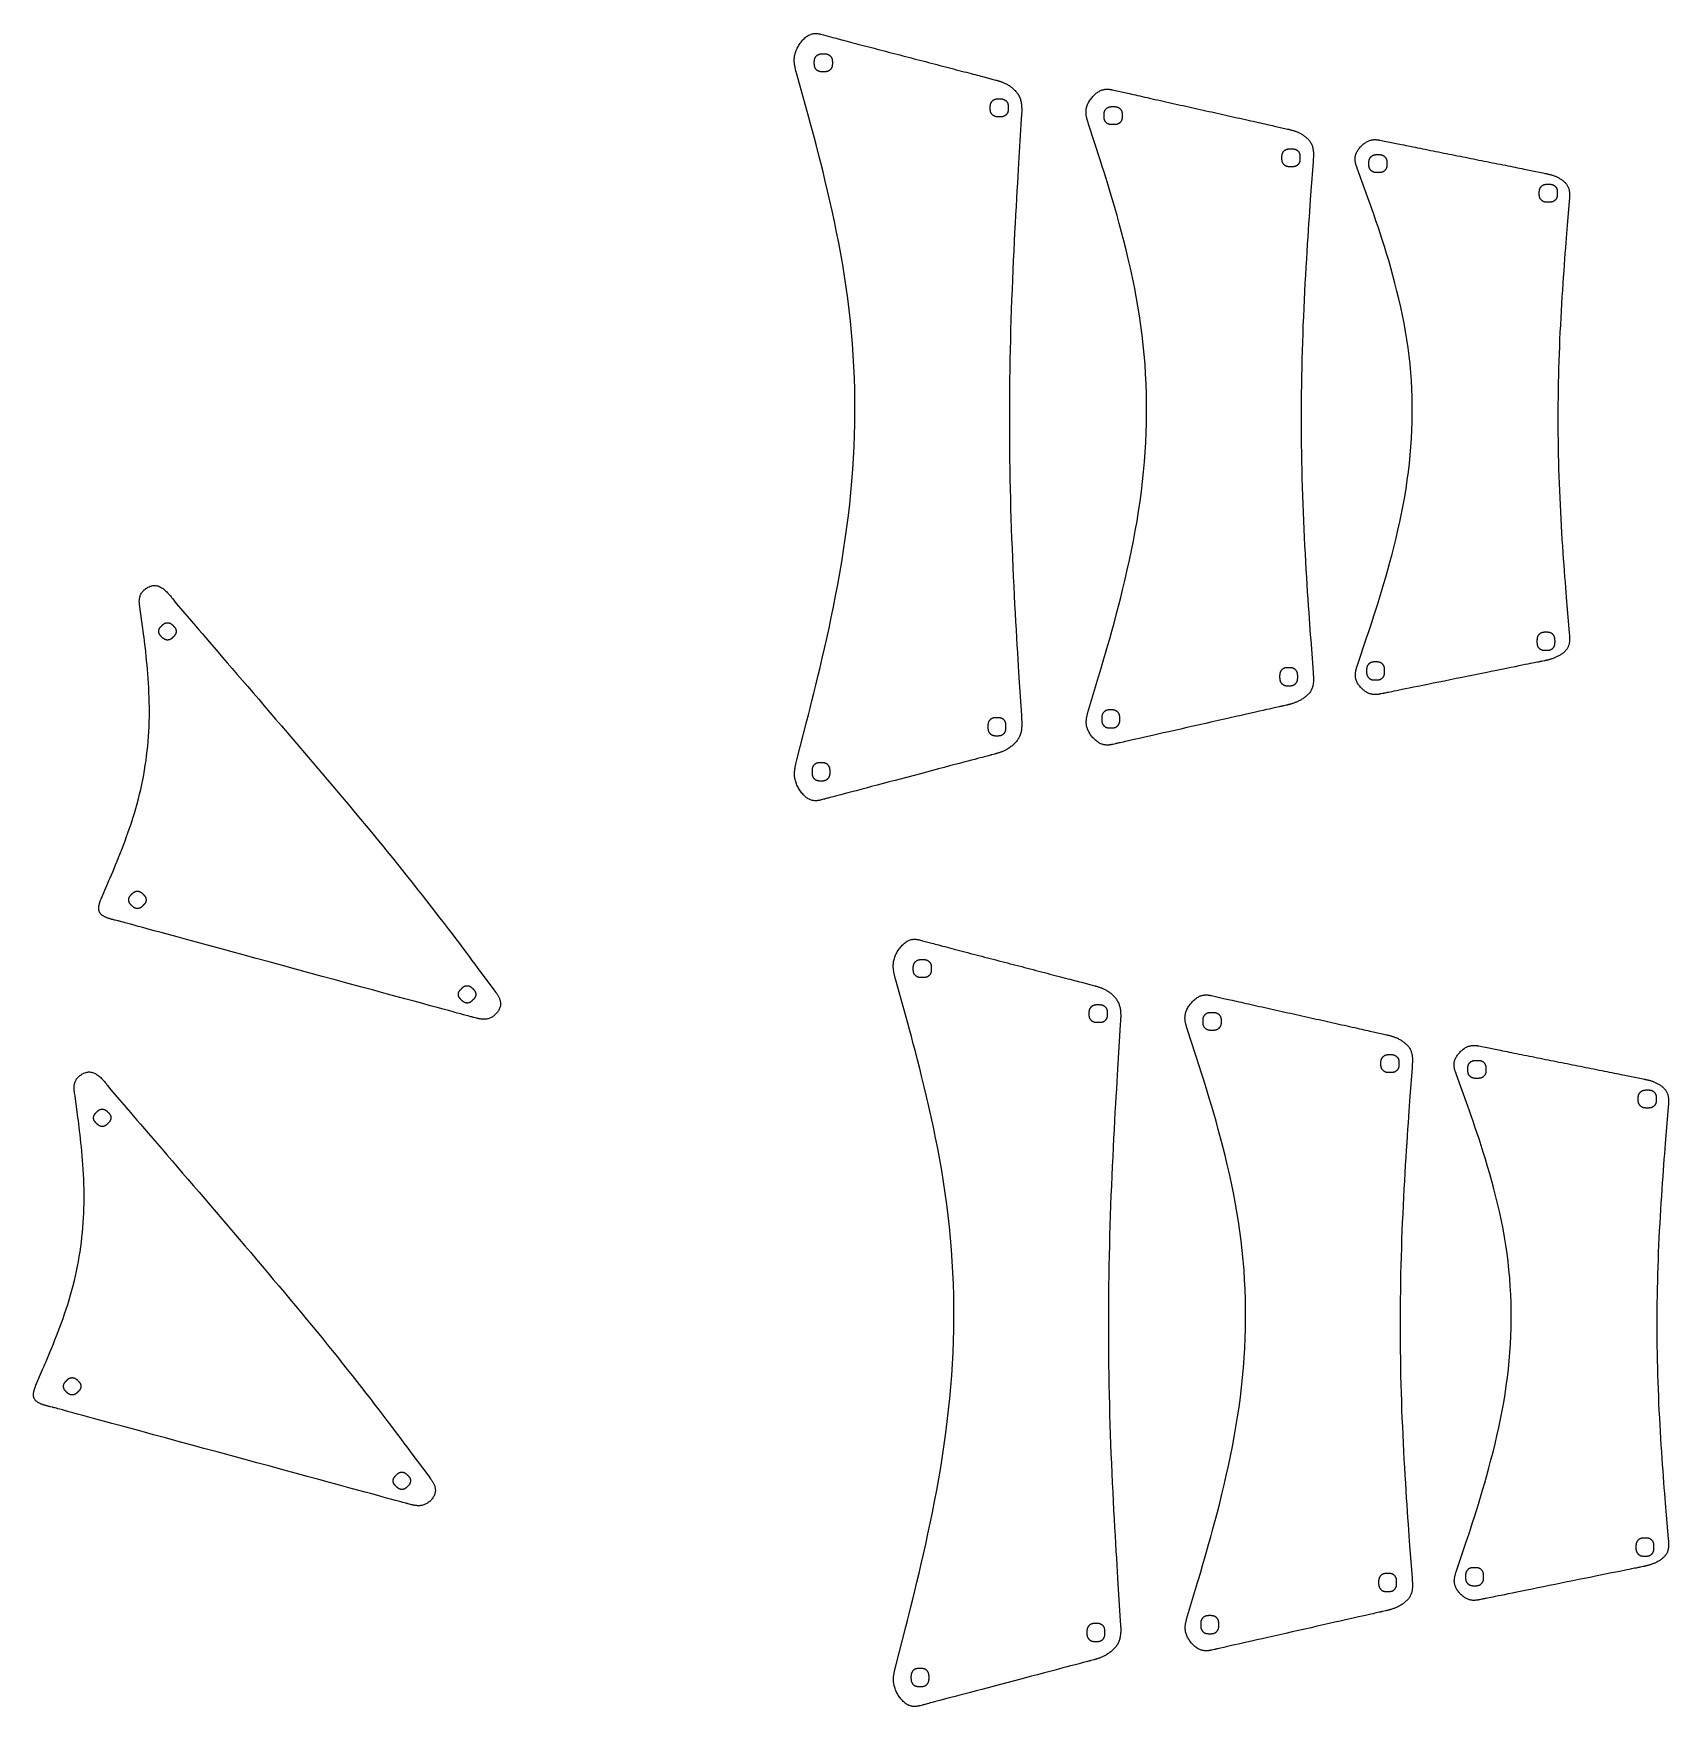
# Model space of a CAD drawing. Header units: millimetres. Extents: x 364 to 1012, y -1653 to -989.
import ezdxf

# ---------------------------------------------------------------- set-up
doc = ezdxf.new("R2010")
doc.units = ezdxf.units.MM

msp = doc.modelspace()

# ---------------------------------------------------------------- linework, layer by layer
at = {"flags": 128}
for points in [[(666.920531, -1277.412934), (670.856056, -1261.985312), (671.474933, -1259.55743), (672.147033, -1256.909943), (672.866544, -1254.054661), (673.627657, -1251.003394), (674.424563, -1247.76795), (675.251449, -1244.36014), (676.102506, -1240.791774), (676.971923, -1237.074661), (677.853891, -1233.22061), (678.742599, -1229.241433), (679.632236, -1225.148937), (680.516992, -1220.954931), (681.391057, -1216.671228), (682.24862, -1212.309635), (683.083872, -1207.881962), (683.891001, -1203.40002), (684.664197, -1198.875617), (685.397652, -1194.320563), (686.085553, -1189.746669), (686.72209, -1185.165742), (687.302374, -1180.58763), (687.825205, -1176.01432), (688.290299, -1171.445834), (688.697375, -1166.882198), (689.046154, -1162.323435), (689.336353, -1157.769568), (689.567692, -1153.220622), (689.739889, -1148.676619), (689.852664, -1144.137583), (689.905735, -1139.603539), (689.898822, -1135.074509), (689.831643, -1130.550518), (689.703917, -1126.031589), (689.515363, -1121.517746), (689.2657, -1117.009013), (688.954646, -1112.505412), (688.581922, -1108.006968), (688.147246, -1103.513704), (687.650336, -1099.025645), (687.090912, -1094.542814), (686.46977, -1090.067031), (685.792019, -1085.607305), (685.063846, -1081.174445), (684.291437, -1076.779257), (683.48098, -1072.432546), (682.63866, -1068.145121), (681.770664, -1063.927787), (680.883178, -1059.79135), (679.98239, -1055.746619), (679.074486, -1051.804399), (678.165653, -1047.975497), (677.262076, -1044.27072), (676.369944, -1040.700874), (675.495441, -1037.276766), (674.644755, -1034.009204), (673.824073, -1030.908992), (673.039581, -1027.986939), (672.297466, -1025.253851), (671.603914, -1022.720534), (666.902678, -1005.63881), (666.536374, -1004.308035), (666.478915, -1004.098579), (666.417356, -1003.870008), (666.353096, -1003.623169), (666.287529, -1003.358908), (666.222054, -1003.078072), (666.158065, -1002.781507), (666.096961, -1002.47006), (666.040135, -1002.144577), (665.988985, -1001.805907), (665.944907, -1001.454894), (665.909298, -1001.092386), (665.883552, -1000.719229), (665.869069, -1000.336269), (665.867243, -999.944353), (665.87947, -999.54433), (665.907147, -999.137042), (665.95167, -998.723341), (666.014436, -998.304069), (666.096841, -997.880075), (666.200281, -997.452205), (666.325716, -997.021414), (666.472365, -996.589093), (666.639013, -996.156743), (666.82444, -995.72586), (667.027431, -995.297945), (667.246769, -994.874498), (667.481237, -994.457017), (667.729616, -994.047003), (667.990691, -993.645954), (668.263244, -993.25537), (668.546059, -992.87675), (668.837918, -992.511593), (669.137605, -992.161399), (669.443902, -991.827668), (669.755593, -991.511898), (670.071461, -991.215588), (670.390289, -990.940239), (670.710858, -990.687349), (671.031953, -990.458417), (671.352357, -990.254945), (671.670945, -990.077922), (671.98697, -989.92631), (672.299774, -989.798564), (672.608702, -989.693137), (672.913097, -989.608482), (673.212304, -989.543053), (673.505667, -989.495306), (673.792528, -989.463691), (674.072234, -989.446666), (674.344128, -989.442682), (674.607552, -989.450193), (674.861853, -989.467653), (675.106372, -989.493516), (675.340456, -989.526237), (675.563447, -989.564268), (675.77469, -989.606064), (675.973528, -989.650077), (676.159307, -989.694763), (676.331367, -989.738575), (677.490951, -990.044404), (681.197318, -991.022703), (681.780618, -991.176663), (682.416801, -991.344565), (683.10315, -991.525672), (683.836956, -991.719254), (684.615502, -991.924575), (685.436075, -992.140903), (686.295962, -992.367503), (687.192449, -992.603641), (688.122821, -992.848586), (689.084367, -993.101601), (690.074372, -993.361955), (691.090121, -993.628913), (692.128904, -993.901741), (693.188004, -994.179706), (694.264708, -994.462075), (695.356303, -994.748113), (696.460075, -995.037087), (697.573311, -995.328263), (698.693296, -995.620908), (699.817319, -995.914289), (700.943093, -996.207792), (702.070058, -996.501297), (703.198082, -996.794802), (704.32703, -997.088309), (705.456773, -997.381816), (706.587177, -997.675324), (707.71811, -997.968832), (708.849439, -998.26234), (709.981033, -998.555848), (711.11276, -998.849357), (712.244487, -999.142865), (713.376081, -999.436372), (714.507412, -999.729878), (715.638345, -1000.023385), (716.76875, -1000.31689), (717.898494, -1000.610394), (719.027444, -1000.903897), (720.155468, -1001.197397), (721.282435, -1001.490898), (722.408211, -1001.784395), (723.532235, -1002.077769), (724.652223, -1002.370408), (725.765461, -1002.661577), (726.869236, -1002.950543), (727.960834, -1003.236574), (729.037541, -1003.518934), (730.096644, -1003.796891), (731.135429, -1004.069711), (732.151182, -1004.33666), (733.141189, -1004.597004), (734.102738, -1004.850011), (735.033114, -1005.094947), (735.929604, -1005.331077), (736.789493, -1005.557669), (737.610069, -1005.773988), (738.388618, -1005.979301), (739.122425, -1006.172875), (739.808778, -1006.353976), (740.444963, -1006.52187), (744.734645, -1007.654084), (745.736226, -1007.918417), (745.893842, -1007.960097), (746.065684, -1008.006029), (746.250955, -1008.0565), (746.448856, -1008.111797), (746.65859, -1008.172208), (746.879361, -1008.238019), (747.110368, -1008.309516), (747.350815, -1008.386988), (747.599906, -1008.470721), (747.856841, -1008.561003), (748.120823, -1008.658119), (748.391055, -1008.762359), (748.666738, -1008.874007), (748.947076, -1008.993351), (749.23127, -1009.120679), (749.518522, -1009.256278), (749.808037, -1009.400433), (750.099014, -1009.553434), (750.390658, -1009.715566), (750.68217, -1009.887116), (750.972765, -1010.068308), (751.261706, -1010.259103), (751.54827, -1010.459401), (751.831731, -1010.6691), (752.111366, -1010.888098), (752.386453, -1011.116296), (752.656264, -1011.35359), (752.920077, -1011.59988), (753.177168, -1011.855063), (753.426812, -1012.119039), (753.668285, -1012.391706), (753.900864, -1012.672962), (754.123824, -1012.962707), (754.336441, -1013.260837), (754.53799, -1013.567253), (754.727749, -1013.881854), (754.904991, -1014.204537), (755.068995, -1014.535199), (755.219034, -1014.873742), (755.354387, -1015.220062), (755.474587, -1015.573834), (755.580211, -1015.933832), (755.672097, -1016.298603), (755.751081, -1016.666697), (755.817998, -1017.036663), (755.873686, -1017.407049), (755.91898, -1017.776406), (755.954718, -1018.14328), (755.981736, -1018.506222), (756.00087, -1018.863778), (756.012957, -1019.214501), (756.018834, -1019.556937), (756.019336, -1019.889635), (756.015301, -1020.211143), (756.007565, -1020.520013), (755.996963, -1020.814791), (755.984333, -1021.094027), (755.970512, -1021.356269), (755.956335, -1021.600066), (755.854798, -1023.247101), (755.032277, -1036.555641), (754.902935, -1038.650051), (754.76249, -1040.933984), (754.612176, -1043.39733), (754.453228, -1046.029984), (754.286879, -1048.82184), (754.114364, -1051.76279), (753.936919, -1054.842728), (753.755776, -1058.051547), (753.57217, -1061.37914), (753.387337, -1064.815401), (753.20251, -1068.350222), (753.018924, -1071.973498), (752.837812, -1075.675121), (752.66041, -1079.444984), (752.487952, -1083.272982), (752.321672, -1087.149007), (752.162806, -1091.062952), (752.012585, -1095.004712), (751.872247, -1098.964178), (751.743025, -1102.931244), (751.625947, -1106.897488), (751.52122, -1110.861226), (751.428842, -1114.822458), (751.348816, -1118.781182), (751.28114, -1122.737402), (751.225813, -1126.691113), (751.182838, -1130.64232), (751.152212, -1134.591018), (751.133938, -1138.537212), (751.128013, -1142.480898), (751.134439, -1146.422078), (751.153215, -1150.360752), (751.184342, -1154.296919), (751.227819, -1158.23058), (751.283646, -1162.161734), (751.351823, -1166.090382), (751.432352, -1170.016524), (751.52523, -1173.940158), (751.630459, -1177.861287), (751.748038, -1181.779909), (751.877762, -1185.694425), (752.018599, -1189.596828), (752.169317, -1193.477514), (752.328678, -1197.326876), (752.495446, -1201.135311), (752.668387, -1204.893212), (752.846263, -1208.590975), (753.02784, -1212.218992), (753.211883, -1215.76766), (753.397155, -1219.227372), (753.58242, -1222.588523), (753.766444, -1225.841508), (753.94799, -1228.976721), (754.125824, -1231.984558), (754.298707, -1234.855412), (754.465406, -1237.579677), (754.624686, -1240.147749), (754.775309, -1242.550023), (754.916041, -1244.776891), (755.869838, -1259.7931), (755.960235, -1261.215957), (755.974321, -1261.439815), (755.988855, -1261.683566), (756.002931, -1261.945758), (756.015639, -1262.224941), (756.026073, -1262.519664), (756.033324, -1262.828478), (756.036485, -1263.149931), (756.034647, -1263.482572), (756.026906, -1263.824951), (756.012351, -1264.175618), (755.990075, -1264.533121), (755.95917, -1264.896011), (755.91873, -1265.262837), (755.867846, -1265.632148), (755.805612, -1266.002492), (755.731117, -1266.372422), (755.643456, -1266.740484), (755.541721, -1267.105228), (755.425004, -1267.465205), (755.292397, -1267.818964), (755.143288, -1268.165278), (754.978241, -1268.503821), (754.798118, -1268.83449), (754.603778, -1269.157186), (754.396082, -1269.471806), (754.175891, -1269.778248), (753.944064, -1270.07641), (753.701462, -1270.366191), (753.448944, -1270.647489), (753.187373, -1270.920201), (752.917607, -1271.184226), (752.640507, -1271.439463), (752.356934, -1271.685811), (752.067747, -1271.923165), (751.773807, -1272.151426), (751.475975, -1272.370493), (751.17511, -1272.580261), (750.872073, -1272.78063), (750.567724, -1272.971498), (750.262924, -1273.152765), (749.958511, -1273.324391), (749.655238, -1273.4866), (749.353836, -1273.639678), (749.055037, -1273.783913), (748.759571, -1273.919589), (748.46817, -1274.046995), (748.181565, -1274.166418), (747.900487, -1274.278143), (747.625668, -1274.382458), (747.357838, -1274.47965), (747.097728, -1274.570004), (746.846071, -1274.653809), (746.603596, -1274.73135), (746.371036, -1274.802914), (746.149121, -1274.868789), (745.938583, -1274.92926), (745.740153, -1274.984615), (745.554561, -1275.03514), (745.38254, -1275.081124), (744.22265, -1275.387476), (744.22126, -1275.387843), (744.211531, -1275.390412), (744.185125, -1275.397387), (744.133701, -1275.410968), (744.048922, -1275.433358), (743.922448, -1275.466761), (743.745941, -1275.513377), (743.51106, -1275.575411), (743.209468, -1275.655062), (742.832826, -1275.754535), (742.372795, -1275.876032), (741.821034, -1276.021754), (741.169208, -1276.193904), (740.408974, -1276.394685), (739.531995, -1276.626299), (738.529932, -1276.890949), (737.394446, -1277.190835), (736.117198, -1277.528162), (734.689849, -1277.905131), (733.10406, -1278.323945), (731.355662, -1278.785705), (729.457162, -1279.287107), (727.42524, -1279.823747), (725.276572, -1280.39122), (723.027838, -1280.98512), (720.695713, -1281.601044), (718.296877, -1282.234587), (715.848008, -1282.881344), (713.365782, -1283.536911), (710.866879, -1284.196882), (708.367976, -1284.856855), (705.885751, -1285.51242), (703.436881, -1286.159179), (701.038046, -1286.792721), (698.705921, -1287.408646), (696.457187, -1288.002546), (694.308518, -1288.570019), (692.276596, -1289.106659), (690.378097, -1289.608061), (688.629698, -1290.069821), (687.04391, -1290.488635), (685.616561, -1290.865604), (684.339312, -1291.202931), (683.203826, -1291.502817), (682.201763, -1291.767467), (681.324785, -1291.999081), (680.564551, -1292.199862), (679.912724, -1292.372012), (679.360964, -1292.517734), (678.900932, -1292.639231), (678.52429, -1292.738704), (678.222698, -1292.818355), (677.987818, -1292.880388), (677.81131, -1292.927005), (677.684836, -1292.960408), (677.600056, -1292.982798), (677.548634, -1292.996379), (677.522227, -1293.003353), (677.512498, -1293.005923), (677.511108, -1293.00629), (676.508978, -1293.27093), (676.351255, -1293.312354), (676.179173, -1293.356211), (675.993408, -1293.400964), (675.794632, -1293.445075), (675.583521, -1293.487008), (675.360748, -1293.525226), (675.126986, -1293.558193), (674.88291, -1293.584369), (674.629194, -1293.60222), (674.366511, -1293.610206), (674.095537, -1293.606794), (673.816944, -1293.590443), (673.531407, -1293.55962), (673.239599, -1293.512784), (672.942194, -1293.448402), (672.639868, -1293.364933), (672.333293, -1293.260843), (672.023143, -1293.134594), (671.710093, -1292.984649), (671.394816, -1292.809472), (671.078068, -1292.608026), (670.760931, -1292.381281), (670.44457, -1292.130708), (670.130147, -1291.857778), (669.818828, -1291.563961), (669.511775, -1291.250728), (669.210152, -1290.919552), (668.915124, -1290.571901), (668.627854, -1290.209247), (668.349507, -1289.833061), (668.081245, -1289.444814), (667.824234, -1289.045978), (667.579636, -1288.638021), (667.348616, -1288.222416), (667.132337, -1287.800633), (666.931963, -1287.374144), (666.74866, -1286.944418), (666.583588, -1286.512927), (666.437915, -1286.081142), (666.312801, -1285.650533), (666.208995, -1285.222474), (666.125569, -1284.797936), (666.061184, -1284.377796), (666.014492, -1283.96293), (665.984151, -1283.554212), (665.96882, -1283.152519), (665.967154, -1282.758724), (665.977809, -1282.373703), (665.999444, -1281.998333), (666.030714, -1281.633487), (666.070277, -1281.280041), (666.116788, -1280.93887), (666.168906, -1280.61085), (666.225285, -1280.296856), (666.284584, -1279.997763), (666.34546, -1279.714447), (666.406568, -1279.447782), (666.466565, -1279.198644), (666.52411, -1278.967909), (666.920531, -1277.412934)], [(673.814188, -1001.08198), (673.814199, -1000.753088), (673.814234, -1000.701336), (673.814469, -1000.644944), (673.815104, -1000.584206), (673.816339, -1000.519414), (673.818374, -1000.450863), (673.821409, -1000.378845), (673.825643, -1000.303653), (673.831277, -1000.225583), (673.83851, -1000.144926), (673.847542, -1000.061976), (673.858575, -999.977026), (673.871806, -999.89037), (673.887436, -999.802301), (673.905665, -999.713113), (673.926693, -999.623099), (673.950721, -999.532552), (673.977946, -999.441766), (674.008571, -999.351034), (674.042793, -999.260649), (674.080815, -999.170905), (674.122776, -999.082072), (674.168582, -998.994327), (674.218081, -998.907823), (674.271118, -998.822712), (674.32754, -998.739148), (674.387195, -998.657285), (674.449929, -998.577275), (674.515588, -998.499272), (674.58402, -998.42343), (674.655071, -998.349901), (674.728589, -998.278838), (674.804418, -998.210395), (674.882408, -998.144725), (674.962403, -998.081982), (675.044253, -998.022318), (675.127802, -997.965886), (675.212897, -997.912841), (675.299385, -997.863336), (675.387114, -997.817522), (675.47593, -997.775554), (675.565656, -997.737526), (675.656022, -997.703297), (675.746736, -997.672668), (675.837503, -997.645437), (675.92803, -997.621406), (676.018025, -997.600373), (676.107194, -997.58214), (676.195243, -997.566507), (676.281879, -997.553273), (676.366809, -997.542238), (676.449741, -997.533204), (676.530379, -997.525969), (676.608432, -997.520333), (676.683606, -997.516097), (676.755607, -997.513061), (676.824142, -997.511025), (676.888919, -997.509789), (676.949642, -997.509153), (677.006021, -997.508917), (677.05776, -997.508881), (677.104699, -997.508879), (677.147197, -997.508877), (677.185751, -997.508875), (677.220852, -997.508874), (677.252994, -997.508872), (677.282669, -997.50887), (677.310372, -997.508869), (677.336595, -997.508868), (677.361831, -997.508867), (677.386575, -997.508866), (677.411318, -997.508865), (677.436554, -997.508864), (677.462778, -997.508862), (677.49048, -997.508861), (677.520155, -997.50886), (677.552297, -997.508859), (677.587398, -997.508857), (677.625952, -997.508855), (677.668451, -997.508852), (677.715389, -997.508851), (677.767129, -997.508882), (677.823507, -997.509112), (677.884231, -997.509743), (677.949007, -997.510972), (678.017543, -997.513002), (678.089545, -997.516031), (678.164719, -997.520259), (678.242773, -997.525887), (678.323412, -997.533114), (678.406345, -997.542141), (678.491277, -997.553167), (678.577915, -997.566392), (678.665966, -997.582016), (678.755138, -997.60024), (678.845136, -997.621263), (678.935667, -997.645284), (679.026438, -997.672505), (679.117156, -997.703125), (679.207527, -997.737344), (679.297258, -997.775361), (679.38608, -997.817318), (679.473815, -997.863121), (679.560312, -997.912617), (679.645414, -997.965651), (679.728971, -998.022072), (679.810828, -998.081725), (679.890833, -998.144458), (679.968832, -998.210116), (680.044671, -998.278549), (680.118198, -998.3496), (680.189259, -998.423119), (680.257701, -998.498951), (680.32337, -998.576943), (680.386114, -998.656942), (680.445779, -998.738794), (680.502213, -998.822348), (680.55526, -998.907448), (680.604769, -998.993943), (680.650586, -999.081679), (680.692557, -999.170502), (680.73059, -999.260236), (680.764822, -999.350611), (680.795457, -999.441334), (680.822692, -999.532112), (680.84673, -999.622649), (680.867767, -999.712655), (680.886006, -999.801835), (680.901645, -999.889896), (680.914885, -999.976544), (680.925925, -1000.061486), (680.934965, -1000.144429), (680.942206, -1000.225079), (680.947848, -1000.303144), (680.952089, -1000.378329), (680.95513, -1000.450341), (680.957172, -1000.518887), (680.958413, -1000.583673), (680.959053, -1000.644407), (680.959294, -1000.700794), (680.959375, -1001.081408), (680.959457, -1001.410158), (680.959436, -1001.461887), (680.959216, -1001.518254), (680.958598, -1001.578967), (680.95738, -1001.64373), (680.955363, -1001.712254), (680.952347, -1001.784243), (680.948132, -1001.859404), (680.942517, -1001.937444), (680.935302, -1002.018071), (680.926288, -1002.100991), (680.915275, -1002.185911), (680.90206, -1002.272539), (680.886447, -1002.36058), (680.868233, -1002.449741), (680.847219, -1002.53973), (680.823204, -1002.630253), (680.79599, -1002.721019), (680.765375, -1002.811733), (680.731158, -1002.902101), (680.693143, -1002.991831), (680.651184, -1003.080654), (680.605378, -1003.168392), (680.555878, -1003.254893), (680.502838, -1003.340002), (680.446411, -1003.423565), (680.38675, -1003.505432), (680.324008, -1003.585446), (680.258339, -1003.663455), (680.189896, -1003.739307), (680.118834, -1003.812846), (680.045305, -1003.88392), (679.969462, -1003.952376), (679.891459, -1004.018059), (679.811449, -1004.080817), (679.729587, -1004.140496), (679.646024, -1004.196943), (679.560916, -1004.250004), (679.474414, -1004.299526), (679.386672, -1004.345356), (679.297844, -1004.387339), (679.208106, -1004.425383), (679.117729, -1004.459626), (679.027007, -1004.490271), (678.93623, -1004.517515), (678.845694, -1004.541561), (678.755692, -1004.562606), (678.666515, -1004.580851), (678.57846, -1004.596498), (678.491817, -1004.609744), (678.40688, -1004.620789), (678.323944, -1004.629836), (678.243301, -1004.637081), (678.165244, -1004.642727), (678.090066, -1004.646973), (678.018062, -1004.650018), (677.949523, -1004.652062), (677.884744, -1004.653306), (677.824017, -1004.653949), (677.767637, -1004.654192), (677.387068, -1004.654288), (677.058253, -1004.654303), (677.006514, -1004.654272), (676.950136, -1004.654042), (676.889411, -1004.653411), (676.824634, -1004.652181), (676.756099, -1004.650151), (676.684097, -1004.647122), (676.608923, -1004.642893), (676.530868, -1004.637263), (676.450228, -1004.630035), (676.367295, -1004.621007), (676.282362, -1004.609978), (676.195721, -1004.596751), (676.107668, -1004.581123), (676.018496, -1004.562896), (675.928496, -1004.541869), (675.837962, -1004.517843), (675.747188, -1004.490617), (675.656468, -1004.45999), (675.566093, -1004.425765), (675.476358, -1004.38774), (675.387532, -1004.345775), (675.299793, -1004.299963), (675.213292, -1004.250458), (675.128184, -1004.197414), (675.044622, -1004.140984), (674.96276, -1004.08132), (674.88275, -1004.018578), (674.804745, -1003.95291), (674.728901, -1003.884468), (674.655369, -1003.813408), (674.584302, -1003.739881), (674.515855, -1003.664043), (674.45018, -1003.586044), (674.387432, -1003.50604), (674.327762, -1003.424183), (674.271325, -1003.340628), (674.218274, -1003.255526), (674.168761, -1003.169033), (674.122942, -1003.0813), (674.080968, -1002.992481), (674.042934, -1002.902754), (674.0087, -1002.812388), (673.978065, -1002.721677), (673.950829, -1002.630911), (673.926792, -1002.540387), (673.905756, -1002.450396), (673.887519, -1002.361233), (673.87188, -1002.273188), (673.858642, -1002.186559), (673.847604, -1002.101635), (673.838564, -1002.01871), (673.831326, -1001.938079), (673.825686, -1001.860034), (673.821448, -1001.784868), (673.818409, -1001.712875), (673.81637, -1001.644346), (673.815131, -1001.579578), (673.814493, -1001.518861), (673.814255, -1001.462489), (673.814188, -1001.08198)], [(782.54452, -1257.681144), (786.480035, -1244.493734), (787.09891, -1242.418399), (787.771007, -1240.155349), (788.490517, -1237.714676), (789.251628, -1235.106477), (790.048531, -1232.340845), (790.875415, -1229.427876), (791.72647, -1226.377665), (792.595885, -1223.200306), (793.477851, -1219.905894), (794.366556, -1216.504524), (795.25619, -1213.006291), (796.140945, -1209.421288), (797.015007, -1205.759613), (797.872568, -1202.031357), (798.707817, -1198.246617), (799.514945, -1194.415488), (800.288139, -1190.548065), (801.021592, -1186.654441), (801.709491, -1182.744712), (802.346026, -1178.828972), (802.926309, -1174.915638), (803.449138, -1171.006408), (803.91423, -1167.101303), (804.321306, -1163.200343), (804.670083, -1159.303548), (804.960282, -1155.410939), (805.19162, -1151.522535), (805.363817, -1147.638357), (805.476592, -1143.758425), (805.529662, -1139.88276), (805.522749, -1136.011381), (805.45557, -1132.144309), (805.327845, -1128.281564), (805.139291, -1124.423167), (804.889629, -1120.569137), (804.578576, -1116.719494), (804.205853, -1112.87426), (803.771178, -1109.033454), (803.274269, -1105.197096), (802.714847, -1101.365208), (802.093707, -1097.539344), (801.415957, -1093.727205), (800.687786, -1089.938032), (799.91538, -1086.18106), (799.104924, -1082.465525), (798.262606, -1078.800668), (797.394613, -1075.195724), (796.50713, -1071.65993), (795.606344, -1068.202526), (794.698443, -1064.832748), (793.789612, -1061.559832), (792.886038, -1058.393019), (791.993907, -1055.341543), (791.119407, -1052.414642), (790.268723, -1049.621555), (789.448043, -1046.971519), (788.663554, -1044.473771), (787.92144, -1042.137549), (787.22789, -1039.972089), (782.526667, -1025.370767), (782.160364, -1024.23323), (782.102905, -1024.054189), (782.041346, -1023.858808), (781.977086, -1023.647812), (781.91152, -1023.421924), (781.846045, -1023.181868), (781.782056, -1022.928366), (781.720952, -1022.662144), (781.664126, -1022.383924), (781.612976, -1022.094431), (781.568899, -1021.794388), (781.533289, -1021.484519), (781.507544, -1021.165547), (781.493061, -1020.838197), (781.491235, -1020.50319), (781.503461, -1020.161253), (781.531139, -1019.813107), (781.575661, -1019.459478), (781.638428, -1019.101088), (781.720832, -1018.738661), (781.824272, -1018.372921), (781.949706, -1018.004684), (782.096355, -1017.63514), (782.263002, -1017.26557), (782.448429, -1016.897255), (782.65142, -1016.531477), (782.870757, -1016.169517), (783.105224, -1015.812658), (783.353603, -1015.462182), (783.614677, -1015.119368), (783.88723, -1014.7855), (784.170044, -1014.461859), (784.461902, -1014.149725), (784.761588, -1013.850382), (785.067884, -1013.565111), (785.379575, -1013.295193), (785.695442, -1013.04191), (786.014268, -1012.806544), (786.334837, -1012.590375), (786.655931, -1012.394687), (786.976334, -1012.22076), (787.294921, -1012.069442), (787.610945, -1011.939846), (787.923749, -1011.830649), (788.232676, -1011.740531), (788.53707, -1011.668169), (788.836276, -1011.612241), (789.129638, -1011.571426), (789.416499, -1011.544403), (789.696204, -1011.529849), (789.968097, -1011.526444), (790.23152, -1011.532864), (790.48582, -1011.547789), (790.730339, -1011.569897), (790.964422, -1011.597866), (791.187413, -1011.630375), (791.398655, -1011.666102), (791.597493, -1011.703724), (791.783271, -1011.741921), (791.955331, -1011.779371), (793.114912, -1012.040792), (796.821268, -1012.877034), (797.404567, -1013.008638), (798.040748, -1013.152158), (798.727096, -1013.306968), (799.460899, -1013.47244), (800.239443, -1013.647947), (801.060014, -1013.832862), (801.919899, -1014.026558), (802.816383, -1014.228407), (803.746753, -1014.437784), (804.708296, -1014.654059), (805.698298, -1014.876607), (806.714045, -1015.104801), (807.752825, -1015.338012), (808.811922, -1015.575615), (809.888624, -1015.816982), (810.980215, -1016.061484), (812.083985, -1016.308498), (813.197218, -1016.557393), (814.3172, -1016.807543), (815.44122, -1017.058323), (816.566991, -1017.309207), (817.693953, -1017.560092), (818.821973, -1017.810979), (819.950919, -1018.061866), (821.080659, -1018.312753), (822.211059, -1018.563642), (823.341989, -1018.81453), (824.473316, -1019.065418), (825.604907, -1019.316307), (826.73663, -1019.567195), (827.868354, -1019.818084), (828.999946, -1020.068971), (830.131273, -1020.319858), (831.262203, -1020.570745), (832.392605, -1020.821631), (833.522346, -1021.072516), (834.651293, -1021.3234), (835.779314, -1021.574282), (836.906278, -1021.825164), (838.032051, -1022.076043), (839.156072, -1022.326817), (840.276058, -1022.576962), (841.389292, -1022.825851), (842.493065, -1023.072857), (843.584659, -1023.317354), (844.661364, -1023.558713), (845.720464, -1023.796309), (846.759245, -1024.029513), (847.774996, -1024.257699), (848.765, -1024.480239), (849.726547, -1024.696507), (850.656921, -1024.905877), (851.553408, -1025.107719), (852.413295, -1025.301408), (853.233868, -1025.486315), (854.012415, -1025.661815), (854.746221, -1025.827281), (855.432571, -1025.982085), (856.068755, -1026.1256), (860.358425, -1027.093407), (861.360003, -1027.319356), (861.517619, -1027.354984), (861.689461, -1027.394247), (861.874731, -1027.437389), (862.072632, -1027.484656), (862.282365, -1027.536295), (862.503135, -1027.59255), (862.734142, -1027.653665), (862.974588, -1027.719888), (863.223679, -1027.791462), (863.480613, -1027.868634), (863.744594, -1027.951648), (864.014825, -1028.040751), (864.290508, -1028.136187), (864.570845, -1028.238202), (864.855038, -1028.347041), (865.14229, -1028.46295), (865.431804, -1028.586172), (865.72278, -1028.716956), (866.014423, -1028.855545), (866.305935, -1029.002185), (866.596529, -1029.157066), (866.885469, -1029.320156), (867.172032, -1029.49137), (867.455492, -1029.670618), (867.735127, -1029.857817), (868.010212, -1030.052878), (868.280023, -1030.255715), (868.543835, -1030.466242), (868.800925, -1030.684371), (869.050569, -1030.910015), (869.292042, -1031.143089), (869.52462, -1031.383504), (869.747579, -1031.631176), (869.960196, -1031.886015), (870.161744, -1032.147937), (870.351503, -1032.416856), (870.528744, -1032.692682), (870.692747, -1032.97533), (870.842787, -1033.264714), (870.978138, -1033.560746), (871.098338, -1033.863147), (871.203962, -1034.17087), (871.295848, -1034.482673), (871.374831, -1034.797317), (871.441748, -1035.113561), (871.497436, -1035.430165), (871.54273, -1035.745888), (871.578468, -1036.059489), (871.605486, -1036.369729), (871.62462, -1036.675365), (871.636707, -1036.97516), (871.642584, -1037.267872), (871.643086, -1037.552259), (871.639051, -1037.827082), (871.631315, -1038.091101), (871.620713, -1038.343075), (871.608083, -1038.581764), (871.594262, -1038.805926), (871.580085, -1039.014322), (871.478548, -1040.422195), (870.656029, -1051.79823), (870.526688, -1053.588515), (870.386243, -1055.540803), (870.235929, -1057.646451), (870.076982, -1059.896824), (869.910633, -1062.28328), (869.738119, -1064.797181), (869.560675, -1067.429888), (869.379532, -1070.17276), (869.195927, -1073.017161), (869.011094, -1075.954449), (868.826267, -1078.975987), (868.642682, -1082.073134), (868.46157, -1085.237252), (868.284169, -1088.459702), (868.111711, -1091.731844), (867.945432, -1095.045039), (867.786566, -1098.390649), (867.636346, -1101.760034), (867.496008, -1105.144555), (867.366786, -1108.535571), (867.249709, -1111.925886), (867.144982, -1115.314057), (867.052605, -1118.700087), (866.972578, -1122.083974), (866.904902, -1125.465719), (866.849576, -1128.845321), (866.806601, -1132.22278), (866.775975, -1135.598097), (866.757701, -1138.971272), (866.751776, -1142.342304), (866.758202, -1145.711194), (866.776978, -1149.077941), (866.808105, -1152.442545), (866.851582, -1155.805008), (866.907409, -1159.165327), (866.975586, -1162.523504), (867.056114, -1165.87954), (867.148992, -1169.233431), (867.254221, -1172.585181), (867.371799, -1175.934789), (867.501523, -1179.280885), (867.64236, -1182.616629), (867.793077, -1185.933809), (867.952438, -1189.224213), (868.119205, -1192.479633), (868.292145, -1195.691858), (868.470022, -1198.852676), (868.651598, -1201.953876), (868.835641, -1204.987249), (869.020912, -1207.944584), (869.206177, -1210.81767), (869.3902, -1213.598295), (869.571746, -1216.278251), (869.749579, -1218.849327), (869.922461, -1221.303309), (870.08916, -1223.63199), (870.24844, -1225.827158), (870.399062, -1227.880602), (870.539794, -1229.784112), (871.493589, -1242.619849), (871.583985, -1243.836096), (871.598071, -1244.027447), (871.612605, -1244.235804), (871.626681, -1244.459923), (871.639389, -1244.698567), (871.649823, -1244.950494), (871.657074, -1245.214465), (871.660235, -1245.489241), (871.658397, -1245.77358), (871.650656, -1246.066243), (871.636101, -1246.36599), (871.613825, -1246.671581), (871.58292, -1246.981777), (871.54248, -1247.295337), (871.491597, -1247.61102), (871.429362, -1247.927588), (871.354868, -1248.243801), (871.267207, -1248.558417), (871.165472, -1248.870198), (871.048756, -1249.177904), (870.916149, -1249.480293), (870.76704, -1249.77632), (870.601994, -1250.065704), (870.421871, -1250.348358), (870.227532, -1250.624196), (870.019837, -1250.89313), (869.799646, -1251.155075), (869.567819, -1251.409941), (869.325218, -1251.657643), (869.072701, -1251.898094), (868.81113, -1252.131207), (868.541366, -1252.356893), (868.264266, -1252.575068), (867.980694, -1252.785644), (867.691507, -1252.988532), (867.397568, -1253.183648), (867.099737, -1253.370904), (866.798873, -1253.550213), (866.495837, -1253.721487), (866.191489, -1253.884639), (865.88669, -1254.039585), (865.582277, -1254.186289), (865.279005, -1254.324944), (864.977604, -1254.455794), (864.678806, -1254.579085), (864.38334, -1254.69506), (864.09194, -1254.803966), (863.805336, -1254.906047), (863.524259, -1255.001549), (863.24944, -1255.090717), (862.981611, -1255.173795), (862.721502, -1255.251029), (862.469845, -1255.322665), (862.227372, -1255.388946), (861.994812, -1255.450119), (861.772897, -1255.506429), (861.56236, -1255.558119), (861.36393, -1255.605436), (861.178339, -1255.648624), (861.006319, -1255.687931), (859.846432, -1255.949798), (859.845042, -1255.950112), (859.835313, -1255.952308), (859.808906, -1255.95827), (859.757483, -1255.969879), (859.672704, -1255.989018), (859.546231, -1256.01757), (859.369724, -1256.057417), (859.134844, -1256.110443), (858.833253, -1256.178528), (858.456611, -1256.263557), (857.996581, -1256.367411), (857.444822, -1256.491974), (856.792998, -1256.639126), (856.032765, -1256.810752), (855.15579, -1257.008734), (854.153729, -1257.234955), (853.018246, -1257.491295), (851.741001, -1257.77964), (850.313656, -1258.10187), (848.727871, -1258.459868), (846.979478, -1258.854577), (845.080983, -1259.283172), (843.049067, -1259.741887), (840.900404, -1260.226959), (838.651676, -1260.73462), (836.319557, -1261.261107), (833.920728, -1261.802655), (831.471866, -1262.355498), (828.989647, -1262.915871), (826.49075, -1263.480009), (823.991854, -1264.044148), (821.509635, -1264.604521), (819.060772, -1265.157364), (816.661943, -1265.698912), (814.329824, -1266.225399), (812.081096, -1266.733061), (809.932434, -1267.218132), (807.900517, -1267.676847), (806.002023, -1268.105442), (804.253629, -1268.500151), (802.667845, -1268.85815), (801.2405, -1269.180379), (799.963255, -1269.468724), (798.827771, -1269.725065), (797.825711, -1269.951285), (796.948735, -1270.149267), (796.188503, -1270.320893), (795.536678, -1270.468046), (794.984919, -1270.592608), (794.524889, -1270.696462), (794.148248, -1270.781491), (793.846657, -1270.849576), (793.611777, -1270.902601), (793.43527, -1270.942449), (793.308796, -1270.971001), (793.224017, -1270.99014), (793.172594, -1271.00175), (793.146188, -1271.00771), (793.136459, -1271.009907), (793.135069, -1271.010221), (792.132941, -1271.236433), (791.975219, -1271.271842), (791.803137, -1271.309331), (791.617373, -1271.347585), (791.418597, -1271.385291), (791.207487, -1271.421135), (790.984714, -1271.453804), (790.750953, -1271.481983), (790.506878, -1271.504359), (790.253162, -1271.519617), (789.99048, -1271.526444), (789.719506, -1271.523527), (789.440915, -1271.509551), (789.155378, -1271.483203), (788.863571, -1271.443169), (788.566167, -1271.388135), (788.263842, -1271.316787), (787.957268, -1271.227811), (787.647118, -1271.119895), (787.334069, -1270.991723), (787.018793, -1270.841983), (786.702046, -1270.669788), (786.38491, -1270.475968), (786.068549, -1270.261781), (785.754128, -1270.028482), (785.442809, -1269.777329), (785.135757, -1269.509581), (784.834135, -1269.226494), (784.539108, -1268.929324), (784.251839, -1268.619331), (783.973492, -1268.29777), (783.705231, -1267.9659), (783.448221, -1267.624978), (783.203623, -1267.276259), (782.972604, -1266.921003), (782.756326, -1266.560467), (782.555952, -1266.195907), (782.372649, -1265.82858), (782.207578, -1265.459746), (782.061905, -1265.090659), (781.936792, -1264.722578), (781.832985, -1264.356676), (781.749561, -1263.993785), (781.685175, -1263.634653), (781.638483, -1263.280028), (781.608143, -1262.93066), (781.592812, -1262.587295), (781.591146, -1262.250683), (781.601801, -1261.92157), (781.623436, -1261.600706), (781.654706, -1261.288839), (781.694268, -1260.986716), (781.74078, -1260.695086), (781.792897, -1260.414697), (781.849276, -1260.146297), (781.908575, -1259.890635), (781.96945, -1259.648458), (782.030558, -1259.420516), (782.090556, -1259.207555), (782.1481, -1259.010324), (782.54452, -1257.681144)], [(743.541781, -1018.935916), (743.541714, -1018.607128), (743.541736, -1018.555392), (743.541958, -1018.499018), (743.542579, -1018.438299), (743.543799, -1018.373527), (743.545818, -1018.304996), (743.548836, -1018.233), (743.553053, -1018.157829), (743.558671, -1018.07978), (743.565887, -1017.999144), (743.574903, -1017.916215), (743.585918, -1017.831285), (743.599133, -1017.744649), (743.614747, -1017.656599), (743.632961, -1017.567427), (743.653975, -1017.477429), (743.677988, -1017.386896), (743.705202, -1017.296122), (743.735815, -1017.205399), (743.770028, -1017.115023), (743.808041, -1017.025285), (743.849995, -1016.936454), (743.895795, -1016.848709), (743.94529, -1016.762202), (743.998324, -1016.677087), (744.054744, -1016.593516), (744.114399, -1016.511645), (744.177133, -1016.431625), (744.242793, -1016.353611), (744.311227, -1016.277757), (744.382281, -1016.204214), (744.455801, -1016.133137), (744.531635, -1016.06468), (744.609628, -1015.998995), (744.689629, -1015.936236), (744.771482, -1015.876558), (744.855036, -1015.82011), (744.940136, -1015.767051), (745.026629, -1015.71753), (745.114362, -1015.671704), (745.203183, -1015.629724), (745.292912, -1015.591684), (745.383282, -1015.557446), (745.473999, -1015.526807), (745.564768, -1015.499569), (745.655298, -1015.47553), (745.745295, -1015.454492), (745.834466, -1015.436254), (745.922516, -1015.420616), (746.009154, -1015.407378), (746.094085, -1015.39634), (746.177018, -1015.387303), (746.257657, -1015.380065), (746.33571, -1015.374427), (746.410885, -1015.370191), (746.482886, -1015.367154), (746.551421, -1015.365117), (746.616197, -1015.363881), (746.676922, -1015.363245), (746.733299, -1015.363009), (747.113853, -1015.362958), (747.442681, -1015.362903), (747.494423, -1015.362927), (747.550803, -1015.363152), (747.61153, -1015.363775), (747.67631, -1015.364998), (747.744848, -1015.36702), (747.816853, -1015.370041), (747.892031, -1015.374263), (747.97009, -1015.379883), (748.050734, -1015.387104), (748.133672, -1015.396124), (748.218609, -1015.407143), (748.305254, -1015.420363), (748.393312, -1015.435983), (748.482491, -1015.454202), (748.572496, -1015.475222), (748.663036, -1015.499241), (748.753816, -1015.526461), (748.844543, -1015.557082), (748.934926, -1015.591302), (749.024668, -1015.629323), (749.113502, -1015.671284), (749.20125, -1015.717093), (749.28776, -1015.766597), (749.372876, -1015.81964), (749.456447, -1015.87607), (749.538319, -1015.935733), (749.618337, -1015.998477), (749.69635, -1016.064149), (749.772204, -1016.132592), (749.845745, -1016.203657), (749.91682, -1016.277188), (749.985275, -1016.353033), (750.050956, -1016.431038), (750.113712, -1016.51105), (750.173388, -1016.592915), (750.229831, -1016.67648), (750.282887, -1016.761591), (750.332403, -1016.848096), (750.378226, -1016.935841), (750.420202, -1017.024673), (750.458237, -1017.114415), (750.492472, -1017.204796), (750.523107, -1017.295524), (750.550342, -1017.386305), (750.574376, -1017.476847), (750.595411, -1017.566855), (750.613645, -1017.656037), (750.62928, -1017.744098), (750.642514, -1017.830747), (750.653548, -1017.915688), (750.662582, -1017.998631), (750.669817, -1018.07928), (750.67545, -1018.157343), (750.679684, -1018.232526), (750.682718, -1018.304536), (750.684752, -1018.373079), (750.685986, -1018.437864), (750.686619, -1018.498595), (750.686854, -1018.55498), (750.686889, -1018.93558), (750.686905, -1019.264394), (750.686874, -1019.316133), (750.686643, -1019.372512), (750.686013, -1019.433236), (750.684783, -1019.498012), (750.682753, -1019.566548), (750.679724, -1019.63855), (750.675496, -1019.713724), (750.669868, -1019.791777), (750.66264, -1019.872416), (750.653614, -1019.955349), (750.642588, -1020.040282), (750.629362, -1020.12692), (750.613738, -1020.214971), (750.595515, -1020.304143), (750.574492, -1020.39414), (750.55047, -1020.484671), (750.523249, -1020.575442), (750.49263, -1020.66616), (750.458412, -1020.756531), (750.420394, -1020.846263), (750.378436, -1020.935084), (750.332633, -1021.02282), (750.283138, -1021.109315), (750.230103, -1021.194418), (750.173683, -1021.277975), (750.11403, -1021.359831), (750.051296, -1021.439835), (749.985636, -1021.517833), (749.917204, -1021.593671), (749.846151, -1021.667196), (749.772632, -1021.738255), (749.696799, -1021.806694), (749.618805, -1021.87236), (749.538804, -1021.935101), (749.456949, -1021.994762), (749.373394, -1022.051191), (749.288291, -1022.104233), (749.201793, -1022.153736), (749.114054, -1022.199546), (749.025227, -1022.241509), (748.935489, -1022.279534), (748.845109, -1022.313757), (748.754382, -1022.344383), (748.6636, -1022.371608), (748.573056, -1022.395634), (748.483045, -1022.416661), (748.393859, -1022.434888), (748.305793, -1022.450515), (748.219139, -1022.463744), (748.13419, -1022.474772), (748.051242, -1022.483801), (747.970586, -1022.491031), (747.892516, -1022.496661), (747.817326, -1022.50089), (747.745308, -1022.503921), (747.676756, -1022.505952), (747.611965, -1022.507183), (747.551227, -1022.507814), (747.494835, -1022.508045), (747.114191, -1022.508065), (746.785415, -1022.508095), (746.733683, -1022.508065), (746.677311, -1022.507837), (746.616593, -1022.50721), (746.551824, -1022.505982), (746.483297, -1022.503954), (746.411303, -1022.500928), (746.336137, -1022.496703), (746.25809, -1022.491077), (746.177458, -1022.483852), (746.094534, -1022.474829), (746.009609, -1022.463805), (745.922976, -1022.450581), (745.834931, -1022.434959), (745.745766, -1022.416738), (745.655774, -1022.395717), (745.565247, -1022.371696), (745.47448, -1022.344477), (745.383764, -1022.313859), (745.293395, -1022.279641), (745.203664, -1022.241623), (745.114842, -1022.199665), (745.027105, -1022.153862), (744.940606, -1022.104366), (744.8555, -1022.05133), (744.77194, -1021.994909), (744.690077, -1021.935255), (744.610069, -1021.872521), (744.532065, -1021.806861), (744.456221, -1021.738429), (744.382689, -1021.667377), (744.311623, -1021.593859), (744.243177, -1021.518027), (744.177502, -1021.440037), (744.114755, -1021.360039), (744.055087, -1021.27819), (743.998653, -1021.19464), (743.945605, -1021.109544), (743.896096, -1021.023054), (743.850281, -1020.935324), (743.808313, -1020.846509), (743.770285, -1020.756783), (743.736058, -1020.666417), (743.705431, -1020.575705), (743.678204, -1020.484939), (743.654177, -1020.394413), (743.63315, -1020.30442), (743.614923, -1020.215253), (743.599296, -1020.127205), (743.586069, -1020.040571), (743.575041, -1019.955644), (743.566014, -1019.872715), (743.558786, -1019.792079), (743.553159, -1019.714028), (743.548931, -1019.638857), (743.545902, -1019.566859), (743.543874, -1019.498327), (743.542645, -1019.433552), (743.542016, -1019.372831), (743.541787, -1019.316455), (743.541781, -1018.935916)], [(788.663554, -1022.018395), (788.663565, -1021.689503), (788.6636, -1021.637751), (788.663834, -1021.581359), (788.664469, -1021.520621), (788.665704, -1021.45583), (788.667739, -1021.387278), (788.670774, -1021.31526), (788.675009, -1021.240069), (788.680642, -1021.161998), (788.687876, -1021.081341), (788.696907, -1020.998391), (788.70794, -1020.913441), (788.721171, -1020.826785), (788.736801, -1020.738716), (788.755031, -1020.649529), (788.776059, -1020.559514), (788.800086, -1020.468967), (788.827311, -1020.378182), (788.857936, -1020.287449), (788.892158, -1020.197065), (788.93018, -1020.10732), (788.972142, -1020.018487), (789.017948, -1019.930742), (789.067446, -1019.844238), (789.120484, -1019.759127), (789.176906, -1019.675563), (789.23656, -1019.5937), (789.299294, -1019.51369), (789.364953, -1019.435688), (789.433385, -1019.359845), (789.504436, -1019.286316), (789.577954, -1019.215253), (789.653784, -1019.14681), (789.731773, -1019.08114), (789.811769, -1019.018397), (789.893618, -1018.958733), (789.977167, -1018.902302), (790.062262, -1018.849256), (790.14875, -1018.799751), (790.23648, -1018.753937), (790.325295, -1018.711969), (790.415021, -1018.673941), (790.505387, -1018.639712), (790.596101, -1018.609083), (790.686868, -1018.581852), (790.777395, -1018.557821), (790.86739, -1018.536789), (790.956559, -1018.518555), (791.044608, -1018.502922), (791.131244, -1018.489688), (791.216175, -1018.478654), (791.299107, -1018.469619), (791.379745, -1018.462384), (791.457797, -1018.456748), (791.532971, -1018.452512), (791.604972, -1018.449476), (791.673508, -1018.447441), (791.738284, -1018.446204), (791.799008, -1018.445568), (791.855386, -1018.445332), (791.907126, -1018.445296), (791.954064, -1018.445295), (791.996563, -1018.445292), (792.035116, -1018.44529), (792.070218, -1018.445289), (792.102359, -1018.445287), (792.132035, -1018.445286), (792.159737, -1018.445285), (792.18596, -1018.445283), (792.211197, -1018.445282), (792.23594, -1018.445282), (792.260683, -1018.44528), (792.28592, -1018.445279), (792.312143, -1018.445278), (792.339845, -1018.445277), (792.369521, -1018.445275), (792.401662, -1018.445274), (792.436764, -1018.445272), (792.475317, -1018.44527), (792.517817, -1018.445268), (792.564754, -1018.445266), (792.616494, -1018.445297), (792.672872, -1018.445527), (792.733596, -1018.446158), (792.798373, -1018.447388), (792.866908, -1018.449417), (792.93891, -1018.452446), (793.014084, -1018.456674), (793.092138, -1018.462303), (793.172778, -1018.46953), (793.25571, -1018.478557), (793.340642, -1018.489582), (793.427281, -1018.502808), (793.515332, -1018.518432), (793.604503, -1018.536655), (793.694501, -1018.557678), (793.785033, -1018.5817), (793.875803, -1018.608921), (793.966521, -1018.63954), (794.056892, -1018.673759), (794.146624, -1018.711776), (794.235445, -1018.753734), (794.32318, -1018.799537), (794.409677, -1018.849033), (794.49478, -1018.902067), (794.578336, -1018.958487), (794.660194, -1019.01814), (794.740198, -1019.080873), (794.818197, -1019.146532), (794.894036, -1019.214964), (794.967563, -1019.286015), (795.038624, -1019.359534), (795.107066, -1019.435366), (795.172736, -1019.513358), (795.235479, -1019.593357), (795.295145, -1019.67521), (795.351578, -1019.758763), (795.404625, -1019.843864), (795.454134, -1019.930359), (795.499951, -1020.018094), (795.541923, -1020.106917), (795.579955, -1020.196651), (795.614188, -1020.287026), (795.644822, -1020.377749), (795.672058, -1020.468527), (795.696095, -1020.559064), (795.717133, -1020.64907), (795.735371, -1020.73825), (795.75101, -1020.826311), (795.76425, -1020.912959), (795.77529, -1020.997902), (795.78433, -1021.080845), (795.791572, -1021.161495), (795.797214, -1021.239559), (795.801454, -1021.314744), (795.804495, -1021.386756), (795.806537, -1021.455302), (795.807779, -1021.520089), (795.808419, -1021.580822), (795.80866, -1021.63721), (795.808741, -1022.017824), (795.808822, -1022.346574), (795.808801, -1022.398302), (795.808581, -1022.454669), (795.807963, -1022.515382), (795.806745, -1022.580146), (795.804729, -1022.648669), (795.801713, -1022.720658), (795.797497, -1022.795819), (795.791883, -1022.87386), (795.784668, -1022.954486), (795.775654, -1023.037407), (795.76464, -1023.122327), (795.751426, -1023.208954), (795.735812, -1023.296995), (795.717598, -1023.386157), (795.696584, -1023.476146), (795.67257, -1023.566669), (795.645355, -1023.657435), (795.61474, -1023.748148), (795.580524, -1023.838516), (795.542508, -1023.928247), (795.500549, -1024.01707), (795.454743, -1024.104808), (795.405243, -1024.191308), (795.352203, -1024.276417), (795.295776, -1024.359981), (795.236115, -1024.441847), (795.173373, -1024.521862), (795.107705, -1024.599871), (795.039262, -1024.675722), (794.968199, -1024.749261), (794.89467, -1024.820335), (794.818827, -1024.888791), (794.740824, -1024.954474), (794.660815, -1025.017232), (794.578952, -1025.076912), (794.495389, -1025.133358), (794.410281, -1025.186419), (794.323779, -1025.235941), (794.236037, -1025.281771), (794.14721, -1025.323755), (794.057472, -1025.361798), (793.967095, -1025.396042), (793.876372, -1025.426686), (793.785595, -1025.453931), (793.695059, -1025.477976), (793.605057, -1025.499022), (793.51588, -1025.517267), (793.427825, -1025.532913), (793.341182, -1025.546159), (793.256246, -1025.557205), (793.173309, -1025.566251), (793.092666, -1025.573497), (793.014609, -1025.579142), (792.939432, -1025.583388), (792.867427, -1025.586433), (792.798888, -1025.588477), (792.734109, -1025.589721), (792.673382, -1025.590364), (792.617002, -1025.590607), (792.236433, -1025.590703), (791.907619, -1025.590719), (791.855879, -1025.590688), (791.799501, -1025.590458), (791.738777, -1025.589827), (791.673999, -1025.588597), (791.605464, -1025.586567), (791.533462, -1025.583538), (791.458288, -1025.579308), (791.380233, -1025.573679), (791.299593, -1025.56645), (791.21666, -1025.557422), (791.131727, -1025.546394), (791.045087, -1025.533166), (790.957034, -1025.517538), (790.867861, -1025.499312), (790.777862, -1025.478284), (790.687328, -1025.454258), (790.596554, -1025.427032), (790.505833, -1025.396406), (790.415459, -1025.36218), (790.325723, -1025.324156), (790.236897, -1025.28219), (790.149158, -1025.236378), (790.062657, -1025.186873), (789.977549, -1025.133829), (789.893987, -1025.077399), (789.812125, -1025.017736), (789.732115, -1024.954994), (789.65411, -1024.889325), (789.578266, -1024.820884), (789.504734, -1024.749824), (789.433667, -1024.676297), (789.36522, -1024.600458), (789.299546, -1024.52246), (789.236797, -1024.442455), (789.177127, -1024.360599), (789.12069, -1024.277043), (789.067639, -1024.191942), (789.018126, -1024.105449), (788.972307, -1024.017715), (788.930334, -1023.928897), (788.892299, -1023.83917), (788.858066, -1023.748804), (788.82743, -1023.658092), (788.800195, -1023.567326), (788.776157, -1023.476802), (788.755121, -1023.386812), (788.736884, -1023.297648), (788.721246, -1023.209604), (788.708007, -1023.122974), (788.696969, -1023.038051), (788.68793, -1022.955126), (788.680691, -1022.874495), (788.675052, -1022.796449), (788.670813, -1022.721283), (788.667774, -1022.64929), (788.665735, -1022.580762), (788.664496, -1022.515993), (788.663858, -1022.455276), (788.66362, -1022.398904), (788.663554, -1022.018395)], [(889.142456, -1239.81119), (892.852365, -1228.652613), (893.435763, -1226.89656), (894.069332, -1224.981671), (894.747595, -1222.916486), (895.465075, -1220.709549), (896.216295, -1218.369399), (896.995778, -1215.904579), (897.798045, -1213.323631), (898.61762, -1210.635097), (899.449027, -1207.847517), (900.286786, -1204.969435), (901.125422, -1202.009391), (901.959457, -1198.975928), (902.783413, -1195.877587), (903.591814, -1192.722909), (904.379182, -1189.520437), (905.14004, -1186.278712), (905.86891, -1183.006277), (906.560317, -1179.711672), (907.208782, -1176.40344), (907.808828, -1173.090121), (908.355845, -1169.778839), (908.848703, -1166.471029), (909.287134, -1163.166709), (909.670873, -1159.865897), (909.999657, -1156.568609), (910.273219, -1153.274863), (910.491296, -1149.984675), (910.653621, -1146.698063), (910.759931, -1143.415043), (910.80996, -1140.135635), (910.803443, -1136.859852), (910.740115, -1133.587714), (910.619711, -1130.319238), (910.441967, -1127.05444), (910.206617, -1123.793338), (909.913395, -1120.535948), (909.562039, -1117.282288), (909.152281, -1114.032375), (908.683858, -1110.786227), (908.156505, -1107.543859), (907.570973, -1104.30659), (906.932076, -1101.080934), (906.245647, -1097.87471), (905.51752, -1094.695734), (904.753524, -1091.55182), (903.959493, -1088.450787), (903.141258, -1085.40045), (902.30465, -1082.408625), (901.455502, -1079.483129), (900.599647, -1076.631778), (899.742916, -1073.862388), (898.891139, -1071.182776), (898.050151, -1068.600758), (897.225782, -1066.12415), (896.423864, -1063.760769), (895.65023, -1061.51843), (894.910712, -1059.404951), (894.211141, -1057.428148), (893.557349, -1055.595836), (889.125627, -1043.240871), (888.780323, -1042.27834), (888.726157, -1042.126844), (888.668128, -1041.961522), (888.607551, -1041.782987), (888.545743, -1041.59185), (888.484022, -1041.388725), (888.423701, -1041.174224), (888.3661, -1040.94896), (888.312532, -1040.713542), (888.264314, -1040.468587), (888.222763, -1040.214704), (888.189195, -1039.952508), (888.164926, -1039.682608), (888.151273, -1039.405619), (888.149552, -1039.122152), (888.161077, -1038.832821), (888.187168, -1038.538236), (888.229138, -1038.239011), (888.288307, -1037.935758), (888.365987, -1037.629089), (888.463497, -1037.319617), (888.581741, -1037.008032), (888.719983, -1036.695341), (888.877077, -1036.382628), (889.051874, -1036.070976), (889.243228, -1035.761472), (889.449992, -1035.455198), (889.671018, -1035.153241), (889.905158, -1034.856684), (890.151266, -1034.56661), (890.408195, -1034.284107), (890.674796, -1034.010256), (890.949923, -1033.746143), (891.23243, -1033.492853), (891.521167, -1033.25147), (891.81499, -1033.023078), (892.112749, -1032.808761), (892.413299, -1032.609605), (892.715491, -1032.426694), (893.018178, -1032.261111), (893.320214, -1032.113942), (893.620538, -1031.985904), (893.918445, -1031.876246), (894.213317, -1031.783848), (894.504535, -1031.707595), (894.79148, -1031.646365), (895.073533, -1031.599041), (895.350078, -1031.564506), (895.620494, -1031.54164), (895.884165, -1031.529325), (896.140472, -1031.526444), (896.388794, -1031.531876), (896.628516, -1031.544506), (896.859018, -1031.563212), (897.079682, -1031.586878), (897.28989, -1031.614386), (897.489022, -1031.644616), (897.676461, -1031.67645), (897.851589, -1031.708771), (898.013786, -1031.740459), (899.106894, -1031.961661), (902.60078, -1032.669251), (903.150641, -1032.780608), (903.750353, -1032.902049), (904.397355, -1033.033041), (905.089093, -1033.173056), (905.823006, -1033.321562), (906.596537, -1033.478028), (907.407128, -1033.641925), (908.252221, -1033.81272), (909.129257, -1033.989885), (910.035679, -1034.172887), (910.968929, -1034.361198), (911.926447, -1034.554285), (912.905678, -1034.751617), (913.904062, -1034.952665), (914.919041, -1035.156899), (915.948056, -1035.363786), (916.988551, -1035.572797), (918.037967, -1035.783401), (919.093746, -1035.995066), (920.15333, -1036.207264), (921.214566, -1036.419551), (922.276924, -1036.631839), (923.34028, -1036.844127), (924.404508, -1037.056416), (925.469485, -1037.268706), (926.535084, -1037.480996), (927.601183, -1037.693286), (928.667655, -1037.905576), (929.734377, -1038.117866), (930.801224, -1038.330157), (931.868071, -1038.542447), (932.934793, -1038.754736), (934.001266, -1038.967025), (935.067365, -1039.179314), (936.132966, -1039.391603), (937.197943, -1039.60389), (938.262173, -1039.816176), (939.325529, -1040.028461), (940.38789, -1040.240745), (941.449127, -1040.453028), (942.508712, -1040.665221), (943.564494, -1040.876882), (944.613912, -1041.087481), (945.654409, -1041.296486), (946.683428, -1041.503368), (947.698409, -1041.707595), (948.696796, -1041.908638), (949.676029, -1042.105964), (950.633551, -1042.299045), (951.566802, -1042.487348), (952.473227, -1042.670344), (953.350267, -1042.847503), (954.195362, -1043.018292), (955.005956, -1043.182183), (955.779489, -1043.338643), (956.513405, -1043.487143), (957.205145, -1043.627153), (957.85215, -1043.75814), (958.451864, -1043.879576), (962.495626, -1044.69849), (963.439788, -1044.889678), (963.588368, -1044.919824), (963.750359, -1044.953046), (963.925008, -1044.989552), (964.111564, -1045.029547), (964.309275, -1045.073241), (964.517389, -1045.120841), (964.735153, -1045.172554), (964.961816, -1045.228589), (965.196627, -1045.289151), (965.438832, -1045.354451), (965.687681, -1045.424694), (965.94242, -1045.500089), (966.202299, -1045.580842), (966.466566, -1045.667162), (966.734467, -1045.759257), (967.005252, -1045.857333), (967.27817, -1045.961599), (967.552466, -1046.072262), (967.82739, -1046.18953), (968.10219, -1046.313609), (968.376126, -1046.444663), (968.648502, -1046.582662), (968.918638, -1046.727535), (969.185848, -1046.879207), (969.449453, -1047.037606), (969.708769, -1047.202658), (969.963113, -1047.374289), (970.211802, -1047.552427), (970.454154, -1047.736997), (970.689487, -1047.927927), (970.917117, -1048.125143), (971.136362, -1048.328572), (971.34654, -1048.53814), (971.546968, -1048.753774), (971.736963, -1048.9754), (971.915843, -1049.202946), (972.082924, -1049.436338), (972.237526, -1049.675501), (972.378964, -1049.920365), (972.506557, -1050.170853), (972.619866, -1050.426731), (972.719435, -1050.687112), (972.806054, -1050.950946), (972.880509, -1051.217183), (972.94359, -1051.484774), (972.996085, -1051.752669), (973.038783, -1052.01982), (973.072472, -1052.285174), (973.097942, -1052.547685), (973.115978, -1052.8063), (973.127373, -1053.059973), (973.132913, -1053.307652), (973.133386, -1053.548288), (973.129582, -1053.78083), (973.12229, -1054.004231), (973.112296, -1054.217439), (973.10039, -1054.419407), (973.087361, -1054.609083), (973.073997, -1054.785418), (972.97828, -1055.976695), (972.202913, -1065.602571), (972.080986, -1067.117427), (971.948592, -1068.769363), (971.806895, -1070.551066), (971.65706, -1072.455227), (971.500247, -1074.474536), (971.337622, -1076.601683), (971.17035, -1078.829358), (970.999592, -1081.15025), (970.826512, -1083.55705), (970.652275, -1086.042449), (970.478043, -1088.599134), (970.304982, -1091.219797), (970.134253, -1093.897128), (969.967021, -1096.623816), (969.80445, -1099.392552), (969.647703, -1102.196025), (969.497943, -1105.026925), (969.356335, -1107.877943), (969.224042, -1110.741768), (969.102228, -1113.61109), (968.991862, -1116.479818), (968.893139, -1119.346732), (968.806057, -1122.211834), (968.730618, -1125.075123), (968.666822, -1127.9366), (968.614667, -1130.796263), (968.574156, -1133.654113), (968.545285, -1136.51015), (968.528059, -1139.364375), (968.522473, -1142.216787), (968.528531, -1145.067386), (968.546231, -1147.916172), (968.575573, -1150.763145), (968.616558, -1153.608306), (968.669185, -1156.451653), (968.733453, -1159.293187), (968.809365, -1162.132909), (968.896919, -1164.970818), (968.996115, -1167.806914), (969.106953, -1170.641197), (969.22924, -1173.47251), (969.362004, -1176.295062), (969.504081, -1179.101906), (969.654307, -1181.886095), (969.811514, -1184.640681), (969.97454, -1187.358717), (970.14222, -1190.033255), (970.313387, -1192.657348), (970.486879, -1195.224048), (970.661529, -1197.726409), (970.836174, -1200.157481), (971.009648, -1202.510318), (971.180787, -1204.777973), (971.348425, -1206.953498), (971.511397, -1209.029945), (971.66854, -1211.000367), (971.818688, -1212.857817), (971.960677, -1214.595347), (972.093341, -1216.206009), (972.992459, -1227.067017), (973.077673, -1228.096149), (973.090951, -1228.258062), (973.104653, -1228.434364), (973.117922, -1228.624003), (973.129901, -1228.825933), (973.139736, -1229.039102), (973.146572, -1229.262462), (973.149552, -1229.494964), (973.14782, -1229.735559), (973.140522, -1229.983197), (973.126801, -1230.236829), (973.105802, -1230.495406), (973.076669, -1230.757879), (973.038548, -1231.023199), (972.990581, -1231.290316), (972.931914, -1231.558181), (972.86169, -1231.825746), (972.779055, -1232.09196), (972.683151, -1232.355774), (972.573126, -1232.616141), (972.448121, -1232.872009), (972.30756, -1233.122493), (972.151975, -1233.367356), (971.982178, -1233.606525), (971.798979, -1233.839926), (971.60319, -1234.067486), (971.395622, -1234.289131), (971.177085, -1234.504788), (970.948391, -1234.714381), (970.71035, -1234.91784), (970.463774, -1235.115089), (970.209474, -1235.306055), (969.948259, -1235.490664), (969.680943, -1235.668844), (969.408334, -1235.840519), (969.131245, -1236.005617), (968.850487, -1236.164064), (968.566871, -1236.315787), (968.281206, -1236.460711), (967.994305, -1236.598763), (967.706979, -1236.729871), (967.420017, -1236.854005), (967.13413, -1236.971329), (966.850007, -1237.082048), (966.568338, -1237.186371), (966.28981, -1237.284503), (966.015114, -1237.376655), (965.74494, -1237.463031), (965.479976, -1237.54384), (965.220911, -1237.61929), (964.968436, -1237.689588), (964.723238, -1237.754939), (964.486007, -1237.815554), (964.257434, -1237.871638), (964.038206, -1237.9234), (963.829012, -1237.971046), (963.630544, -1238.014784), (963.44349, -1238.054822), (963.268537, -1238.091366), (963.106378, -1238.124625), (962.012983, -1238.346205), (962.011673, -1238.346471), (962.002502, -1238.348329), (961.977609, -1238.353373), (961.929133, -1238.363197), (961.849214, -1238.379391), (961.729991, -1238.403551), (961.563603, -1238.437267), (961.342187, -1238.482135), (961.057885, -1238.539746), (960.702835, -1238.611694), (960.269177, -1238.69957), (959.749047, -1238.804969), (959.134589, -1238.929483), (958.417938, -1239.074705), (957.591235, -1239.242228), (956.646618, -1239.433645), (955.576227, -1239.650549), (954.372202, -1239.894533), (953.02668, -1240.167189), (951.531802, -1240.470111), (949.883636, -1240.804095), (948.093974, -1241.166752), (946.178538, -1241.554896), (944.15305, -1241.965341), (942.033231, -1242.394901), (939.834803, -1242.84039), (937.573488, -1243.298622), (935.265008, -1243.766412), (932.925084, -1244.240575), (930.569438, -1244.717922), (928.213793, -1245.195271), (925.873869, -1245.669432), (923.56539, -1246.137223), (921.304075, -1246.595455), (919.105646, -1247.040945), (916.985828, -1247.470504), (914.960339, -1247.880949), (913.044904, -1248.269093), (911.255242, -1248.63175), (909.607076, -1248.965734), (908.112198, -1249.268656), (906.766676, -1249.541312), (905.56265, -1249.785296), (904.492259, -1250.0022), (903.547643, -1250.193617), (902.72094, -1250.36114), (902.004289, -1250.506362), (901.38983, -1250.630876), (900.869701, -1250.736275), (900.436043, -1250.824151), (900.080993, -1250.896099), (899.79669, -1250.95371), (899.575275, -1250.998577), (899.408887, -1251.032294), (899.289663, -1251.056454), (899.209744, -1251.072649), (899.161269, -1251.082472), (899.136376, -1251.087516), (899.127205, -1251.089374), (899.125895, -1251.08964), (898.181215, -1251.28105), (898.032534, -1251.311012), (897.870317, -1251.342733), (897.695202, -1251.375102), (897.507821, -1251.407007), (897.308813, -1251.437337), (897.098811, -1251.464979), (896.87845, -1251.488823), (896.648366, -1251.507756), (896.409196, -1251.520667), (896.161572, -1251.526444), (895.906132, -1251.523976), (895.643511, -1251.51215), (895.374343, -1251.489856), (895.099263, -1251.45598), (894.818909, -1251.409413), (894.533914, -1251.349042), (894.244915, -1251.273755), (893.952545, -1251.182441), (893.657442, -1251.073988), (893.360239, -1250.947284), (893.061649, -1250.801581), (892.762693, -1250.63758), (892.464468, -1250.456344), (892.168071, -1250.258938), (891.874599, -1250.046424), (891.585149, -1249.819867), (891.300818, -1249.580332), (891.022703, -1249.328881), (890.751902, -1249.066579), (890.489512, -1248.794489), (890.236629, -1248.513676), (889.994352, -1248.225203), (889.763776, -1247.930134), (889.546, -1247.629533), (889.34212, -1247.324463), (889.153234, -1247.01599), (888.980438, -1246.705175), (888.82483, -1246.393084), (888.687508, -1246.08078), (888.569567, -1245.769327), (888.471711, -1245.459718), (888.393069, -1245.152655), (888.332374, -1244.848774), (888.288359, -1244.548708), (888.259758, -1244.253088), (888.245305, -1243.962549), (888.243735, -1243.677723), (888.253779, -1243.399243), (888.274174, -1243.127743), (888.303651, -1242.863855), (888.340946, -1242.608213), (888.384791, -1242.361448), (888.43392, -1242.124197), (888.487068, -1241.897089), (888.542967, -1241.68076), (888.600353, -1241.475841), (888.657958, -1241.282966), (888.714516, -1241.102768), (888.768762, -1240.935881), (889.142456, -1239.81119)], [(859.161535, -1038.742914), (859.161468, -1038.414126), (859.16149, -1038.36239), (859.161712, -1038.306016), (859.162333, -1038.245297), (859.163553, -1038.180525), (859.165572, -1038.111994), (859.16859, -1038.039997), (859.172808, -1037.964827), (859.178425, -1037.886778), (859.185641, -1037.806142), (859.194657, -1037.723212), (859.205672, -1037.638283), (859.218887, -1037.551646), (859.234501, -1037.463596), (859.252715, -1037.374425), (859.273729, -1037.284426), (859.297743, -1037.193893), (859.324956, -1037.10312), (859.355569, -1037.012397), (859.389782, -1036.922021), (859.427795, -1036.832282), (859.469749, -1036.743452), (859.51555, -1036.655707), (859.565044, -1036.569199), (859.618078, -1036.484084), (859.674499, -1036.400514), (859.734153, -1036.318642), (859.796887, -1036.238623), (859.862547, -1036.160609), (859.930981, -1036.084755), (860.002035, -1036.011212), (860.075556, -1035.940135), (860.151389, -1035.871678), (860.229382, -1035.805992), (860.309383, -1035.743234), (860.391237, -1035.683555), (860.47479, -1035.627108), (860.55989, -1035.574049), (860.646383, -1035.524528), (860.734117, -1035.478702), (860.822937, -1035.436721), (860.912666, -1035.398682), (861.003036, -1035.364443), (861.093753, -1035.333805), (861.184523, -1035.306566), (861.275052, -1035.282528), (861.365049, -1035.26149), (861.45422, -1035.243251), (861.54227, -1035.227613), (861.628908, -1035.214375), (861.713839, -1035.203337), (861.796772, -1035.1943), (861.877411, -1035.187063), (861.955464, -1035.181425), (862.030639, -1035.177188), (862.10264, -1035.174151), (862.171175, -1035.172114), (862.235951, -1035.170878), (862.296676, -1035.170242), (862.353054, -1035.170006), (862.733607, -1035.169956), (863.062436, -1035.169901), (863.114178, -1035.169925), (863.170557, -1035.17015), (863.231285, -1035.170773), (863.296064, -1035.171996), (863.364602, -1035.174018), (863.436607, -1035.177039), (863.511785, -1035.18126), (863.589844, -1035.186881), (863.670488, -1035.194101), (863.753426, -1035.203121), (863.838363, -1035.214141), (863.925008, -1035.22736), (864.013066, -1035.24298), (864.102245, -1035.2612), (864.19225, -1035.28222), (864.28279, -1035.306239), (864.37357, -1035.333459), (864.464298, -1035.364079), (864.55468, -1035.3983), (864.644422, -1035.43632), (864.733256, -1035.478282), (864.821004, -1035.524091), (864.907514, -1035.573595), (864.992631, -1035.626638), (865.076201, -1035.683068), (865.158073, -1035.742731), (865.238091, -1035.805475), (865.316104, -1035.871146), (865.391959, -1035.93959), (865.465499, -1036.010655), (865.536574, -1036.084186), (865.605029, -1036.16003), (865.67071, -1036.238036), (865.733466, -1036.318047), (865.793142, -1036.399913), (865.849585, -1036.483477), (865.902641, -1036.568589), (865.952157, -1036.655094), (865.99798, -1036.742839), (866.039956, -1036.83167), (866.077991, -1036.921412), (866.112227, -1037.011793), (866.142861, -1037.102521), (866.170096, -1037.193303), (866.19413, -1037.283844), (866.215165, -1037.373852), (866.233399, -1037.463034), (866.249034, -1037.551096), (866.262268, -1037.637744), (866.273302, -1037.722686), (866.282336, -1037.805629), (866.289571, -1037.886278), (866.295205, -1037.96434), (866.299438, -1038.039523), (866.302472, -1038.111533), (866.304506, -1038.180077), (866.305741, -1038.244861), (866.306374, -1038.305593), (866.306608, -1038.361977), (866.306644, -1038.742577), (866.306659, -1039.071392), (866.306628, -1039.123131), (866.306397, -1039.17951), (866.305767, -1039.240234), (866.304537, -1039.30501), (866.302507, -1039.373546), (866.299478, -1039.445547), (866.29525, -1039.520722), (866.289622, -1039.598775), (866.282394, -1039.679414), (866.273369, -1039.762346), (866.262342, -1039.847279), (866.249117, -1039.933918), (866.233492, -1040.021969), (866.215269, -1040.11114), (866.194246, -1040.201138), (866.170225, -1040.291669), (866.143004, -1040.38244), (866.112384, -1040.473158), (866.078166, -1040.563529), (866.040148, -1040.653261), (865.998191, -1040.742082), (865.952387, -1040.829818), (865.902893, -1040.916313), (865.849858, -1041.001416), (865.793437, -1041.084972), (865.733784, -1041.166829), (865.67105, -1041.246833), (865.605391, -1041.32483), (865.536959, -1041.400669), (865.465906, -1041.474194), (865.392386, -1041.545253), (865.316553, -1041.613692), (865.238559, -1041.679358), (865.158558, -1041.742099), (865.076703, -1041.80176), (864.993148, -1041.858188), (864.908045, -1041.911231), (864.821547, -1041.960733), (864.733808, -1042.006543), (864.644982, -1042.048507), (864.555243, -1042.086531), (864.464863, -1042.120755), (864.374136, -1042.151381), (864.283354, -1042.178605), (864.19281, -1042.202632), (864.102799, -1042.223658), (864.013613, -1042.241885), (863.925547, -1042.257513), (863.838893, -1042.270742), (863.753945, -1042.28177), (863.670996, -1042.290799), (863.590341, -1042.298028), (863.51227, -1042.303658), (863.43708, -1042.307888), (863.365062, -1042.310918), (863.296511, -1042.312949), (863.231719, -1042.31418), (863.170982, -1042.314811), (863.114589, -1042.315043), (862.733945, -1042.315063), (862.40517, -1042.315092), (862.353437, -1042.315063), (862.297065, -1042.314834), (862.236348, -1042.314207), (862.171578, -1042.312979), (862.103051, -1042.310952), (862.031057, -1042.307926), (861.955891, -1042.3037), (861.877844, -1042.298075), (861.797212, -1042.29085), (861.714288, -1042.281826), (861.629363, -1042.270803), (861.542731, -1042.257579), (861.454686, -1042.241957), (861.36552, -1042.223736), (861.275528, -1042.202714), (861.185001, -1042.178694), (861.094234, -1042.151475), (861.003518, -1042.120857), (860.913149, -1042.086638), (860.823418, -1042.048621), (860.734596, -1042.006663), (860.646859, -1041.96086), (860.56036, -1041.911364), (860.475255, -1041.858328), (860.391694, -1041.801907), (860.309832, -1041.742252), (860.229823, -1041.679519), (860.151819, -1041.613859), (860.075975, -1041.545426), (860.002443, -1041.474374), (859.931377, -1041.400856), (859.862931, -1041.325025), (859.797257, -1041.247034), (859.734509, -1041.167037), (859.674841, -1041.085187), (859.618407, -1041.001638), (859.565359, -1040.916541), (859.51585, -1040.830051), (859.470035, -1040.742322), (859.428067, -1040.653506), (859.39004, -1040.56378), (859.355812, -1040.473414), (859.325186, -1040.382702), (859.297958, -1040.291937), (859.273932, -1040.20141), (859.252904, -1040.111417), (859.234677, -1040.02225), (859.21905, -1039.934203), (859.205823, -1039.847569), (859.194795, -1039.762642), (859.185768, -1039.679713), (859.17854, -1039.599076), (859.172913, -1039.521026), (859.168685, -1039.445855), (859.165656, -1039.373857), (859.163628, -1039.305325), (859.162399, -1039.24055), (859.16177, -1039.179829), (859.161541, -1039.123453), (859.161535, -1038.742914)], [(893.621481, -1041.035243), (893.621492, -1040.706351), (893.621527, -1040.654599), (893.621762, -1040.598207), (893.622396, -1040.537469), (893.623631, -1040.472678), (893.625666, -1040.404126), (893.628701, -1040.332108), (893.632936, -1040.256917), (893.638569, -1040.178846), (893.645803, -1040.098189), (893.654835, -1040.015239), (893.665867, -1039.930289), (893.679098, -1039.843633), (893.694728, -1039.755564), (893.712958, -1039.666377), (893.733986, -1039.576362), (893.758013, -1039.485815), (893.785238, -1039.39503), (893.815863, -1039.304297), (893.850086, -1039.213913), (893.888107, -1039.124168), (893.930069, -1039.035335), (893.975875, -1038.94759), (894.025374, -1038.861086), (894.078411, -1038.775975), (894.134833, -1038.692411), (894.194487, -1038.610548), (894.257221, -1038.530538), (894.32288, -1038.452536), (894.391312, -1038.376693), (894.462363, -1038.303164), (894.535881, -1038.232101), (894.611711, -1038.163658), (894.6897, -1038.097988), (894.769696, -1038.035245), (894.851545, -1037.975581), (894.935094, -1037.91915), (895.020189, -1037.866104), (895.106677, -1037.816599), (895.194407, -1037.770785), (895.283222, -1037.728817), (895.372948, -1037.690789), (895.463314, -1037.65656), (895.554028, -1037.625931), (895.644795, -1037.5987), (895.735322, -1037.574669), (895.825317, -1037.553637), (895.914486, -1037.535403), (896.002536, -1037.51977), (896.089171, -1037.506536), (896.174102, -1037.495502), (896.257034, -1037.486467), (896.337672, -1037.479232), (896.415724, -1037.473596), (896.490898, -1037.46936), (896.562899, -1037.466324), (896.631435, -1037.464289), (896.696211, -1037.463052), (896.756935, -1037.462416), (896.813313, -1037.46218), (896.865053, -1037.462144), (896.911991, -1037.462143), (896.95449, -1037.46214), (896.993043, -1037.462138), (897.028145, -1037.462137), (897.060286, -1037.462135), (897.089962, -1037.462134), (897.117664, -1037.462133), (897.143887, -1037.462131), (897.169124, -1037.46213), (897.193867, -1037.46213), (897.21861, -1037.462128), (897.243847, -1037.462127), (897.27007, -1037.462126), (897.297772, -1037.462125), (897.327448, -1037.462123), (897.359589, -1037.462122), (897.394691, -1037.46212), (897.433244, -1037.462118), (897.475744, -1037.462116), (897.522682, -1037.462114), (897.574421, -1037.462145), (897.630799, -1037.462375), (897.691524, -1037.463006), (897.7563, -1037.464236), (897.824835, -1037.466265), (897.896837, -1037.469294), (897.972011, -1037.473522), (898.050065, -1037.479151), (898.130705, -1037.486378), (898.213637, -1037.495405), (898.298569, -1037.50643), (898.385208, -1037.519656), (898.473259, -1037.53528), (898.56243, -1037.553503), (898.652429, -1037.574526), (898.74296, -1037.598547), (898.83373, -1037.625769), (898.924448, -1037.656388), (899.014819, -1037.690607), (899.104551, -1037.728624), (899.193373, -1037.770582), (899.281108, -1037.816385), (899.367604, -1037.865881), (899.452707, -1037.918915), (899.536263, -1037.975335), (899.618121, -1038.034988), (899.698125, -1038.097721), (899.776124, -1038.16338), (899.851964, -1038.231812), (899.925491, -1038.302863), (899.996552, -1038.376382), (900.064993, -1038.452214), (900.130663, -1038.530206), (900.193406, -1038.610205), (900.253072, -1038.692058), (900.309505, -1038.775611), (900.362552, -1038.860712), (900.412061, -1038.947207), (900.457878, -1039.034942), (900.49985, -1039.123765), (900.537882, -1039.213499), (900.572115, -1039.303874), (900.602749, -1039.394597), (900.629985, -1039.485375), (900.654022, -1039.575912), (900.67506, -1039.665918), (900.693298, -1039.755098), (900.708937, -1039.843159), (900.722177, -1039.929807), (900.733217, -1040.01475), (900.742257, -1040.097692), (900.749499, -1040.178343), (900.755141, -1040.256407), (900.759381, -1040.331592), (900.762422, -1040.403604), (900.764464, -1040.47215), (900.765706, -1040.536937), (900.766346, -1040.59767), (900.766587, -1040.654058), (900.766668, -1041.034672), (900.766749, -1041.363422), (900.766728, -1041.41515), (900.766508, -1041.471517), (900.76589, -1041.53223), (900.764672, -1041.596994), (900.762656, -1041.665517), (900.75964, -1041.737506), (900.755424, -1041.812667), (900.74981, -1041.890708), (900.742595, -1041.971334), (900.733581, -1042.054255), (900.722567, -1042.139175), (900.709353, -1042.225802), (900.693739, -1042.313843), (900.675525, -1042.403005), (900.654511, -1042.492994), (900.630497, -1042.583517), (900.603282, -1042.674282), (900.572667, -1042.764996), (900.538451, -1042.855364), (900.500435, -1042.945095), (900.458477, -1043.033918), (900.41267, -1043.121656), (900.363171, -1043.208156), (900.31013, -1043.293265), (900.253703, -1043.376829), (900.194042, -1043.458695), (900.1313, -1043.53871), (900.065632, -1043.616719), (899.997189, -1043.69257), (899.926126, -1043.766109), (899.852597, -1043.837183), (899.776754, -1043.905639), (899.698751, -1043.971322), (899.618742, -1044.03408), (899.536879, -1044.09376), (899.453317, -1044.150206), (899.368208, -1044.203267), (899.281706, -1044.252789), (899.193964, -1044.298619), (899.105137, -1044.340603), (899.015399, -1044.378646), (898.925022, -1044.41289), (898.834299, -1044.443534), (898.743522, -1044.470779), (898.652986, -1044.494824), (898.562984, -1044.51587), (898.473807, -1044.534115), (898.385752, -1044.549761), (898.299109, -1044.563007), (898.214173, -1044.574053), (898.131236, -1044.583099), (898.050593, -1044.590345), (897.972536, -1044.59599), (897.897359, -1044.600236), (897.825355, -1044.603281), (897.756815, -1044.605325), (897.692036, -1044.606569), (897.631309, -1044.607212), (897.574929, -1044.607455), (897.19436, -1044.607551), (896.865546, -1044.607567), (896.813806, -1044.607536), (896.757428, -1044.607306), (896.696704, -1044.606675), (896.631927, -1044.605445), (896.563391, -1044.603415), (896.491389, -1044.600386), (896.416215, -1044.596156), (896.33816, -1044.590527), (896.25752, -1044.583298), (896.174587, -1044.57427), (896.089654, -1044.563242), (896.003014, -1044.550014), (895.914961, -1044.534386), (895.825788, -1044.51616), (895.735789, -1044.495132), (895.645255, -1044.471106), (895.554481, -1044.44388), (895.46376, -1044.413254), (895.373386, -1044.379028), (895.28365, -1044.341004), (895.194824, -1044.299038), (895.107085, -1044.253226), (895.020584, -1044.203721), (894.935476, -1044.150677), (894.851915, -1044.094247), (894.770052, -1044.034584), (894.690042, -1043.971842), (894.612037, -1043.906173), (894.536193, -1043.837731), (894.462661, -1043.766672), (894.391594, -1043.693145), (894.323147, -1043.617306), (894.257473, -1043.539308), (894.194724, -1043.459303), (894.135055, -1043.377447), (894.078617, -1043.293891), (894.025566, -1043.208789), (893.976053, -1043.122297), (893.930234, -1043.034563), (893.888261, -1042.945745), (893.850226, -1042.856018), (893.815993, -1042.765652), (893.785357, -1042.67494), (893.758122, -1042.584174), (893.734085, -1042.49365), (893.713048, -1042.40366), (893.694811, -1042.314496), (893.679173, -1042.226452), (893.665934, -1042.139822), (893.654896, -1042.054898), (893.645857, -1041.971974), (893.638619, -1041.891342), (893.632979, -1041.813297), (893.62874, -1041.738131), (893.625701, -1041.666138), (893.623662, -1041.59761), (893.622423, -1041.532841), (893.621785, -1041.472124), (893.621547, -1041.415752), (893.621481, -1041.035243)], [(961.14746, -1052.780387), (961.147393, -1052.451599), (961.147415, -1052.399863), (961.147637, -1052.343489), (961.148258, -1052.28277), (961.149478, -1052.217998), (961.151497, -1052.149467), (961.154515, -1052.07747), (961.158733, -1052.0023), (961.16435, -1051.924251), (961.171566, -1051.843615), (961.180582, -1051.760685), (961.191597, -1051.675756), (961.204812, -1051.589119), (961.220426, -1051.501069), (961.23864, -1051.411898), (961.259654, -1051.321899), (961.283668, -1051.231366), (961.310881, -1051.140593), (961.341494, -1051.04987), (961.375707, -1050.959494), (961.41372, -1050.869756), (961.455675, -1050.780925), (961.501475, -1050.69318), (961.55097, -1050.606672), (961.604004, -1050.521557), (961.660424, -1050.437987), (961.720078, -1050.356115), (961.782812, -1050.276096), (961.848472, -1050.198082), (961.916906, -1050.122228), (961.98796, -1050.048685), (962.061481, -1049.977608), (962.137314, -1049.909151), (962.215308, -1049.843465), (962.295308, -1049.780707), (962.377162, -1049.721028), (962.460715, -1049.664581), (962.545816, -1049.611522), (962.632308, -1049.562001), (962.720042, -1049.516175), (962.808862, -1049.474194), (962.898591, -1049.436155), (962.988961, -1049.401916), (963.079678, -1049.371278), (963.170448, -1049.344039), (963.260977, -1049.320001), (963.350974, -1049.298963), (963.440145, -1049.280724), (963.528195, -1049.265086), (963.614833, -1049.251848), (963.699764, -1049.240811), (963.782697, -1049.231773), (963.863336, -1049.224536), (963.941389, -1049.218898), (964.016564, -1049.214661), (964.088565, -1049.211624), (964.1571, -1049.209588), (964.221877, -1049.208351), (964.282601, -1049.207715), (964.338979, -1049.207479), (964.719533, -1049.207429), (965.048361, -1049.207374), (965.100103, -1049.207398), (965.156483, -1049.207623), (965.21721, -1049.208246), (965.281989, -1049.209469), (965.350527, -1049.211491), (965.422532, -1049.214512), (965.49771, -1049.218733), (965.575769, -1049.224354), (965.656413, -1049.231574), (965.739351, -1049.240594), (965.824288, -1049.251614), (965.910933, -1049.264833), (965.998991, -1049.280453), (966.08817, -1049.298673), (966.178175, -1049.319693), (966.268715, -1049.343712), (966.359495, -1049.370932), (966.450223, -1049.401552), (966.540605, -1049.435773), (966.630347, -1049.473793), (966.719181, -1049.515755), (966.806929, -1049.561564), (966.893439, -1049.611068), (966.978556, -1049.664111), (967.062126, -1049.720541), (967.143998, -1049.780204), (967.224016, -1049.842948), (967.302029, -1049.908619), (967.377884, -1049.977063), (967.451424, -1050.048128), (967.522499, -1050.121659), (967.590954, -1050.197504), (967.656635, -1050.275509), (967.719391, -1050.35552), (967.779068, -1050.437386), (967.83551, -1050.52095), (967.888566, -1050.606062), (967.938082, -1050.692567), (967.983905, -1050.780312), (968.025882, -1050.869143), (968.063916, -1050.958886), (968.098152, -1051.049267), (968.128786, -1051.139994), (968.156021, -1051.230776), (968.180055, -1051.321317), (968.20109, -1051.411326), (968.219324, -1051.500507), (968.234959, -1051.588569), (968.248193, -1051.675218), (968.259227, -1051.760159), (968.268262, -1051.843102), (968.275496, -1051.923751), (968.28113, -1052.001814), (968.285363, -1052.076996), (968.288397, -1052.149006), (968.290431, -1052.21755), (968.291666, -1052.282334), (968.292299, -1052.343066), (968.292533, -1052.39945), (968.292569, -1052.78005), (968.292584, -1053.108865), (968.292553, -1053.160604), (968.292322, -1053.216983), (968.291692, -1053.277707), (968.290463, -1053.342483), (968.288432, -1053.411019), (968.285403, -1053.48302), (968.281175, -1053.558195), (968.275547, -1053.636248), (968.26832, -1053.716887), (968.259294, -1053.79982), (968.248267, -1053.884752), (968.235042, -1053.971391), (968.219418, -1054.059442), (968.201194, -1054.148613), (968.180171, -1054.238611), (968.15615, -1054.329142), (968.128929, -1054.419913), (968.098309, -1054.510631), (968.064091, -1054.601002), (968.026073, -1054.690734), (967.984116, -1054.779555), (967.938313, -1054.867291), (967.888818, -1054.953786), (967.835783, -1055.038889), (967.779362, -1055.122446), (967.719709, -1055.204302), (967.656975, -1055.284306), (967.591316, -1055.362303), (967.522884, -1055.438142), (967.451831, -1055.511667), (967.378311, -1055.582726), (967.302478, -1055.651165), (967.224484, -1055.716831), (967.144483, -1055.779572), (967.062629, -1055.839233), (966.979073, -1055.895661), (966.89397, -1055.948704), (966.807472, -1055.998206), (966.719733, -1056.044016), (966.630907, -1056.08598), (966.541168, -1056.124004), (966.450788, -1056.158228), (966.360062, -1056.188854), (966.269279, -1056.216078), (966.178735, -1056.240105), (966.088724, -1056.261131), (965.999538, -1056.279358), (965.911472, -1056.294986), (965.824818, -1056.308215), (965.73987, -1056.319243), (965.656921, -1056.328272), (965.576266, -1056.335502), (965.498195, -1056.341131), (965.423005, -1056.345361), (965.350987, -1056.348391), (965.282436, -1056.350422), (965.217644, -1056.351653), (965.156907, -1056.352284), (965.100514, -1056.352516), (964.71987, -1056.352536), (964.391095, -1056.352565), (964.339362, -1056.352536), (964.28299, -1056.352307), (964.222273, -1056.35168), (964.157503, -1056.350452), (964.088976, -1056.348425), (964.016982, -1056.345399), (963.941816, -1056.341173), (963.863769, -1056.335548), (963.783137, -1056.328323), (963.700213, -1056.319299), (963.615288, -1056.308276), (963.528656, -1056.295052), (963.440611, -1056.27943), (963.351445, -1056.261209), (963.261453, -1056.240187), (963.170926, -1056.216167), (963.080159, -1056.188948), (962.989444, -1056.15833), (962.899074, -1056.124111), (962.809343, -1056.086094), (962.720521, -1056.044136), (962.632784, -1055.998333), (962.546286, -1055.948837), (962.46118, -1055.895801), (962.377619, -1055.83938), (962.295757, -1055.779726), (962.215748, -1055.716992), (962.137744, -1055.651332), (962.0619, -1055.582899), (961.988368, -1055.511847), (961.917302, -1055.438329), (961.848856, -1055.362498), (961.783182, -1055.284508), (961.720434, -1055.20451), (961.660767, -1055.12266), (961.604332, -1055.039111), (961.551284, -1054.954014), (961.501776, -1054.867524), (961.455961, -1054.779795), (961.413992, -1054.690979), (961.375965, -1054.601253), (961.341737, -1054.510887), (961.311111, -1054.420175), (961.283883, -1054.32941), (961.259857, -1054.238883), (961.238829, -1054.14889), (961.220602, -1054.059723), (961.204975, -1053.971676), (961.191748, -1053.885042), (961.18072, -1053.800115), (961.171693, -1053.717186), (961.164466, -1053.63655), (961.158838, -1053.558499), (961.15461, -1053.483328), (961.151581, -1053.41133), (961.149553, -1053.342798), (961.148324, -1053.278023), (961.147695, -1053.217302), (961.147466, -1053.160926), (961.14746, -1052.780387)], [(391.10677, -1332.484668), (393.816591, -1326.220143), (394.242805, -1325.234249), (394.706165, -1324.158999), (395.203173, -1322.999007), (395.730326, -1321.758885), (396.284126, -1320.443246), (396.861072, -1319.056701), (397.457664, -1317.603864), (398.070401, -1316.089347), (398.695782, -1314.517764), (399.330309, -1312.893725), (399.97048, -1311.221845), (400.612795, -1309.506735), (401.253755, -1307.753008), (401.889857, -1305.965277), (402.517603, -1304.148154), (403.133493, -1302.306252), (403.734025, -1300.444184), (404.315699, -1298.566562), (404.875016, -1296.677998), (405.408474, -1294.783106), (405.9132, -1292.885731), (406.388819, -1290.986654), (406.835582, -1289.085891), (407.253743, -1287.183455), (407.643551, -1285.279361), (408.005259, -1283.373623), (408.339119, -1281.466257), (408.645382, -1279.557276), (408.9243, -1277.646695), (409.176124, -1275.734529), (409.401106, -1273.820792), (409.599497, -1271.905499), (409.77155, -1269.988665), (409.917516, -1268.070303), (410.037647, -1266.150428), (410.132194, -1264.229055), (410.201408, -1262.306199), (410.245542, -1260.381874), (410.264848, -1258.456095), (410.259576, -1256.528875), (410.230248, -1254.601049), (410.178462, -1252.676724), (410.106087, -1250.760827), (410.014991, -1248.858285), (409.907042, -1246.974024), (409.784107, -1245.112972), (409.648056, -1243.280055), (409.500756, -1241.4802), (409.344075, -1239.718333), (409.179882, -1237.999382), (409.010044, -1236.328272), (408.83643, -1234.709932), (408.660907, -1233.149286), (408.485345, -1231.651264), (408.31161, -1230.22079), (408.141572, -1228.862791), (407.977097, -1227.582196), (407.820055, -1226.383929), (407.672313, -1225.272918), (406.666632, -1217.780128), (406.480733, -1216.659788), (406.451672, -1216.48351), (406.421129, -1216.291486), (406.390411, -1216.084773), (406.360825, -1215.864429), (406.333678, -1215.631513), (406.310277, -1215.387083), (406.291928, -1215.132197), (406.279939, -1214.867913), (406.275616, -1214.595289), (406.280265, -1214.315384), (406.295195, -1214.029255), (406.321711, -1213.737961), (406.361121, -1213.442561), (406.414731, -1213.144111), (406.483849, -1212.843671), (406.56978, -1212.542299), (406.673832, -1212.241052), (406.797312, -1211.940989), (406.941526, -1211.643168), (407.107782, -1211.348648), (407.29695, -1211.058571), (407.508156, -1210.774418), (407.740092, -1210.497757), (407.991448, -1210.230154), (408.260913, -1209.973175), (408.54718, -1209.728387), (408.848938, -1209.497355), (409.164878, -1209.281648), (409.493691, -1209.08283), (409.834067, -1208.902468), (410.184696, -1208.742129), (410.544269, -1208.60338), (410.911477, -1208.487786), (411.285011, -1208.396914), (411.66356, -1208.332331), (412.045815, -1208.295603), (412.430467, -1208.288296), (412.816206, -1208.311977), (413.201724, -1208.368213), (413.58571, -1208.458569), (413.966949, -1208.58386), (414.344603, -1208.741891), (414.717928, -1208.929717), (415.086181, -1209.144392), (415.448618, -1209.382967), (415.804493, -1209.642498), (416.153065, -1209.920038), (416.493588, -1210.21264), (416.825319, -1210.517359), (417.147515, -1210.831247), (417.45943, -1211.151358), (417.760322, -1211.474747), (418.049446, -1211.798465), (418.326059, -1212.119568), (418.589416, -1212.435109), (418.838774, -1212.742142), (419.073389, -1213.037719), (419.292517, -1213.318895), (419.495414, -1213.582723), (420.862581, -1215.375623), (428.625602, -1224.382416), (429.847273, -1225.799838), (431.17936, -1227.345472), (432.615835, -1229.012428), (434.150668, -1230.793818), (435.77783, -1232.682752), (437.491294, -1234.672339), (439.285028, -1236.755692), (441.153006, -1238.925919), (443.089197, -1241.176131), (445.087573, -1243.49944), (447.142104, -1245.888954), (449.246763, -1248.337785), (451.395519, -1250.839044), (453.582344, -1253.38584), (455.801209, -1255.971284), (458.046085, -1258.588487), (460.310944, -1261.230558), (462.589755, -1263.890609), (464.87649, -1266.56175), (467.165121, -1269.23709), (469.450439, -1271.910771), (471.730524, -1274.581046), (474.004275, -1277.247201), (476.270593, -1279.908519), (478.528378, -1282.564285), (480.77653, -1285.213783), (483.013949, -1287.856297), (485.239534, -1290.491112), (487.452188, -1293.117512), (489.650809, -1295.734782), (491.834297, -1298.342204), (494.001553, -1300.939065), (496.151477, -1303.524647), (498.282969, -1306.098236), (500.394929, -1308.659116), (502.486258, -1311.206571), (504.555855, -1313.739885), (506.60262, -1316.258342), (508.625454, -1318.761227), (510.623258, -1321.247824), (512.594612, -1323.716717), (514.536834, -1326.163686), (516.446919, -1328.583811), (518.321867, -1330.972171), (520.158673, -1333.323847), (521.954335, -1335.633918), (523.705852, -1337.897463), (525.410221, -1340.109563), (527.064439, -1342.265298), (528.665503, -1344.359746), (530.210412, -1346.387988), (531.696162, -1348.345104), (533.119752, -1350.226172), (534.478178, -1352.026274), (535.768439, -1353.740488), (536.987532, -1355.363895), (538.132454, -1356.891574), (539.200202, -1358.318604), (540.187776, -1359.640067), (546.83754, -1368.544968), (547.553994, -1369.550328), (547.666534, -1369.708559), (547.788014, -1369.881187), (547.916628, -1370.06753), (548.050569, -1370.266906), (548.188031, -1370.478631), (548.327206, -1370.702023), (548.466288, -1370.9364), (548.603471, -1371.181078), (548.736947, -1371.435375), (548.864911, -1371.698609), (548.985555, -1371.970096), (549.097074, -1372.249154), (549.19766, -1372.535101), (549.285506, -1372.827253), (549.358807, -1373.124928), (549.415755, -1373.427444), (549.454545, -1373.734117), (549.473368, -1374.044265), (549.470419, -1374.357205), (549.443892, -1374.672254), (549.392477, -1374.98866), (549.316858, -1375.305385), (549.218217, -1375.621321), (549.097736, -1375.93536), (548.956597, -1376.246394), (548.795981, -1376.553315), (548.61707, -1376.855016), (548.421047, -1377.150388), (548.209092, -1377.438324), (547.982388, -1377.717715), (547.742116, -1377.987454), (547.489459, -1378.246432), (547.225598, -1378.493543), (546.951714, -1378.727677), (546.66899, -1378.947727), (546.378607, -1379.152585), (546.081748, -1379.341144), (545.779594, -1379.512294), (545.473326, -1379.664929), (545.164127, -1379.79794), (544.853133, -1379.910612), (544.541295, -1380.0038), (544.229522, -1380.078753), (543.91872, -1380.136717), (543.609797, -1380.17894), (543.303658, -1380.206671), (543.00121, -1380.221157), (542.703362, -1380.223647), (542.411019, -1380.215386), (542.125088, -1380.197625), (541.846477, -1380.17161), (541.576092, -1380.138589), (541.31484, -1380.09981), (541.063628, -1380.05652), (540.823364, -1380.009968), (540.594953, -1379.961402), (540.379303, -1379.912068), (540.17732, -1379.863216), (539.989912, -1379.816092), (538.725429, -1379.490325), (538.722492, -1379.489527), (538.701934, -1379.483944), (538.646133, -1379.46879), (538.537468, -1379.439279), (538.358317, -1379.390625), (538.091059, -1379.318044), (537.718073, -1379.21675), (537.221737, -1379.081956), (536.58443, -1378.908878), (535.78853, -1378.69273), (534.816417, -1378.428726), (533.650468, -1378.112081), (532.273062, -1377.738009), (530.666578, -1377.301725), (528.813395, -1376.798443), (526.695891, -1376.223377), (524.296444, -1375.571743), (521.597434, -1374.838753), (518.581238, -1374.019624), (515.230236, -1373.109569), (511.535617, -1372.106195), (507.523813, -1371.016681), (503.230067, -1369.850597), (498.689621, -1368.617516), (493.937718, -1367.327008), (489.009601, -1365.988645), (483.940513, -1364.611997), (478.765697, -1363.206635), (473.520395, -1361.782131), (468.239851, -1360.348056), (462.959306, -1358.913981), (457.714004, -1357.489478), (452.539188, -1356.084116), (447.4701, -1354.707468), (442.541983, -1353.369104), (437.790081, -1352.078596), (433.249635, -1350.845515), (428.955888, -1349.679432), (424.944084, -1348.589918), (421.249465, -1347.586544), (417.898463, -1346.676489), (414.882267, -1345.857359), (412.183257, -1345.12437), (409.783811, -1344.472735), (407.666306, -1343.89767), (405.813123, -1343.394387), (404.206639, -1342.958103), (402.829234, -1342.584031), (401.663285, -1342.267386), (400.691171, -1342.003383), (399.895271, -1341.787234), (399.257964, -1341.614156), (398.761628, -1341.479363), (398.388642, -1341.378068), (398.121384, -1341.305487), (397.942233, -1341.256834), (397.833568, -1341.227323), (397.777767, -1341.212169), (397.757209, -1341.206586), (397.754272, -1341.205788), (396.742302, -1340.9619), (396.583126, -1340.923488), (396.410026, -1340.881413), (396.224258, -1340.835675), (396.027078, -1340.786268), (395.819742, -1340.733191), (395.603505, -1340.676441), (395.379623, -1340.616013), (395.149352, -1340.551905), (394.913948, -1340.484114), (394.674666, -1340.412637), (394.432762, -1340.337471), (394.189493, -1340.258612), (393.946113, -1340.176058), (393.703879, -1340.089806), (393.464047, -1339.999851), (393.227871, -1339.906192), (392.996609, -1339.808825), (392.771515, -1339.707747), (392.553846, -1339.602955), (392.344857, -1339.494446), (392.145588, -1339.38222), (391.95621, -1339.26629), (391.77668, -1339.146673), (391.606952, -1339.023386), (391.446983, -1338.896446), (391.296728, -1338.765868), (391.156142, -1338.63167), (391.025182, -1338.493868), (390.903802, -1338.352479), (390.791959, -1338.20752), (390.689608, -1338.059007), (390.596704, -1337.906956), (390.513203, -1337.751385), (390.43906, -1337.592311), (390.374232, -1337.429749), (390.318674, -1337.263716), (390.272341, -1337.09423), (390.235189, -1336.921306), (390.207174, -1336.744962), (390.188251, -1336.565213), (390.178275, -1336.382193), (390.176705, -1336.196492), (390.182898, -1336.00882), (390.19621, -1335.819883), (390.215999, -1335.63039), (390.241624, -1335.441047), (390.27244, -1335.252564), (390.307806, -1335.065646), (390.347079, -1334.881002), (390.389616, -1334.699341), (390.434775, -1334.521368), (390.481913, -1334.347792), (390.530387, -1334.179321), (390.579556, -1334.016662), (390.628775, -1333.860523), (390.677404, -1333.711612), (390.724799, -1333.570636), (390.770317, -1333.438303), (390.813316, -1333.31532), (391.10677, -1332.484668)], [(415.209866, -1228.725467), (415.000911, -1228.521134), (414.968052, -1228.488961), (414.93237, -1228.453778), (414.894175, -1228.41564), (414.853777, -1228.374602), (414.811488, -1228.330719), (414.767617, -1228.284047), (414.722477, -1228.234641), (414.676376, -1228.182555), (414.629626, -1228.127844), (414.582538, -1228.070564), (414.535422, -1228.010771), (414.488589, -1227.948517), (414.442349, -1227.88386), (414.397014, -1227.816854), (414.352893, -1227.747554), (414.310298, -1227.676016), (414.269539, -1227.602293), (414.230927, -1227.526442), (414.194772, -1227.448517), (414.161385, -1227.368574), (414.131025, -1227.28669), (414.103746, -1227.203036), (414.07955, -1227.117804), (414.058439, -1227.031187), (414.040415, -1226.943379), (414.02548, -1226.854571), (414.013637, -1226.764958), (414.004886, -1226.674731), (413.999231, -1226.584085), (413.996673, -1226.49321), (413.997214, -1226.402302), (414.000858, -1226.311552), (414.007604, -1226.221153), (414.017457, -1226.131299), (414.030417, -1226.042182), (414.046487, -1225.953994), (414.065669, -1225.86693), (414.087964, -1225.781182), (414.113376, -1225.696942), (414.141906, -1225.614404), (414.173505, -1225.533739), (414.207914, -1225.455031), (414.244825, -1225.37834), (414.283928, -1225.303731), (414.324915, -1225.231264), (414.367476, -1225.161001), (414.411301, -1225.093004), (414.456082, -1225.027336), (414.501509, -1224.964058), (414.547274, -1224.903232), (414.593066, -1224.844921), (414.638577, -1224.789186), (414.683497, -1224.736089), (414.727517, -1224.685692), (414.770328, -1224.638057), (414.81162, -1224.593246), (414.851085, -1224.551321), (414.888413, -1224.512344), (414.923295, -1224.476377), (415.159728, -1224.234558), (415.364061, -1224.025603), (415.396234, -1223.992745), (415.431417, -1223.957062), (415.469555, -1223.918867), (415.510592, -1223.878469), (415.554474, -1223.836179), (415.601146, -1223.792308), (415.650551, -1223.747167), (415.702636, -1223.701065), (415.757345, -1223.654314), (415.814622, -1223.607224), (415.874414, -1223.560106), (415.936664, -1223.51327), (416.001317, -1223.467027), (416.068319, -1223.421688), (416.137614, -1223.377563), (416.209147, -1223.334963), (416.282864, -1223.294198), (416.358708, -1223.255579), (416.436624, -1223.219417), (416.516559, -1223.186023), (416.598433, -1223.155655), (416.682076, -1223.128366), (416.767297, -1223.104161), (416.853902, -1223.083039), (416.941698, -1223.065004), (417.030493, -1223.050058), (417.120093, -1223.038203), (417.210307, -1223.029441), (417.300941, -1223.023774), (417.391802, -1223.021205), (417.482698, -1223.021735), (417.573435, -1223.025368), (417.663822, -1223.032104), (417.753665, -1223.041947), (417.842772, -1223.054897), (417.930949, -1223.070959), (418.018005, -1223.090133), (418.103745, -1223.112422), (418.187978, -1223.137828), (418.270511, -1223.166353), (418.351172, -1223.197948), (418.429878, -1223.232355), (418.506567, -1223.269265), (418.581176, -1223.308368), (418.653644, -1223.349355), (418.723908, -1223.391917), (418.791907, -1223.435745), (418.857579, -1223.480529), (418.92086, -1223.525959), (418.98169, -1223.571728), (419.040007, -1223.617524), (419.095747, -1223.663039), (419.14885, -1223.707964), (419.199253, -1223.751989), (419.246893, -1223.794805), (419.29171, -1223.836103), (419.333641, -1223.875573), (419.372623, -1223.912906), (419.408596, -1223.947792), (419.65045, -1224.184256), (419.859436, -1224.388617), (419.892299, -1224.420794), (419.927987, -1224.455982), (419.966188, -1224.494125), (420.006592, -1224.535168), (420.048887, -1224.579056), (420.092764, -1224.625734), (420.137912, -1224.675146), (420.184019, -1224.727239), (420.230776, -1224.781955), (420.277871, -1224.839241), (420.324994, -1224.899041), (420.371834, -1224.9613), (420.41808, -1225.025963), (420.463422, -1225.092975), (420.50755, -1225.162281), (420.550151, -1225.233825), (420.590916, -1225.307553), (420.629534, -1225.383409), (420.665695, -1225.461339), (420.699086, -1225.541286), (420.72945, -1225.623174), (420.756733, -1225.706832), (420.780933, -1225.792066), (420.802047, -1225.878686), (420.820074, -1225.966496), (420.835012, -1226.055306), (420.846858, -1226.14492), (420.855611, -1226.235148), (420.861269, -1226.325795), (420.863829, -1226.416669), (420.863289, -1226.507578), (420.859649, -1226.598327), (420.852904, -1226.688724), (420.843054, -1226.778577), (420.830096, -1226.867692), (420.814029, -1226.955877), (420.79485, -1227.042938), (420.772558, -1227.128683), (420.747149, -1227.212918), (420.718623, -1227.295452), (420.687029, -1227.376112), (420.652625, -1227.454815), (420.615719, -1227.5315), (420.57662, -1227.606103), (420.535639, -1227.678564), (420.493084, -1227.748821), (420.449265, -1227.816811), (420.40449, -1227.882472), (420.359068, -1227.945743), (420.31331, -1228.006562), (420.267524, -1228.064866), (420.22202, -1228.120594), (420.177106, -1228.173685), (420.133091, -1228.224075), (420.090286, -1228.271703), (420.048999, -1228.316508), (420.009539, -1228.358427), (419.972216, -1228.397398), (419.937339, -1228.43336), (419.700938, -1228.675143), (419.496547, -1228.884101), (419.464364, -1228.91696), (419.429171, -1228.952643), (419.391023, -1228.99084), (419.349974, -1229.031238), (419.306081, -1229.073529), (419.259397, -1229.117401), (419.20998, -1229.162544), (419.157883, -1229.208647), (419.103162, -1229.2554), (419.045872, -1229.302492), (418.986069, -1229.349612), (418.923808, -1229.39645), (418.859143, -1229.442695), (418.792131, -1229.488037), (418.722826, -1229.532165), (418.651284, -1229.574768), (418.577559, -1229.615537), (418.501708, -1229.654159), (418.423786, -1229.690325), (418.343846, -1229.723724), (418.261969, -1229.754097), (418.178323, -1229.781391), (418.093101, -1229.805602), (418.006496, -1229.826729), (417.918701, -1229.844769), (417.829908, -1229.859721), (417.74031, -1229.871582), (417.650099, -1229.88035), (417.559468, -1229.886022), (417.468611, -1229.888596), (417.377719, -1229.888071), (417.286985, -1229.884444), (417.196602, -1229.877712), (417.106762, -1229.867873), (417.017659, -1229.854926), (416.929484, -1229.838868), (416.842432, -1229.819696), (416.756693, -1229.797409), (416.672461, -1229.772004), (416.589929, -1229.743479), (416.509268, -1229.711884), (416.43056, -1229.677476), (416.35387, -1229.640565), (416.279257, -1229.601459), (416.206786, -1229.560468), (416.136517, -1229.517903), (416.068514, -1229.474071), (416.002837, -1229.429283), (415.93955, -1229.383848), (415.878715, -1229.338074), (415.820392, -1229.292273), (415.764646, -1229.246752), (415.711537, -1229.201822), (415.661128, -1229.157791), (415.613481, -1229.11497), (415.568658, -1229.073667), (415.526722, -1229.034192), (415.487734, -1228.996854), (415.451756, -1228.961963), (415.209866, -1228.725467)], [(960.233958, -1230.397435), (960.23389, -1230.726223), (960.233912, -1230.777959), (960.234134, -1230.834333), (960.234755, -1230.895052), (960.235975, -1230.959824), (960.237994, -1231.028355), (960.241012, -1231.100351), (960.24523, -1231.175521), (960.250847, -1231.253571), (960.258063, -1231.334207), (960.267079, -1231.417136), (960.278094, -1231.502066), (960.291309, -1231.588702), (960.306923, -1231.676752), (960.325137, -1231.765924), (960.346151, -1231.855922), (960.370165, -1231.946455), (960.397378, -1232.037229), (960.427991, -1232.127951), (960.462205, -1232.218328), (960.500217, -1232.308066), (960.542172, -1232.396897), (960.587972, -1232.484642), (960.637467, -1232.571149), (960.690501, -1232.656264), (960.746921, -1232.739835), (960.806575, -1232.821706), (960.869309, -1232.901726), (960.934969, -1232.97974), (961.003403, -1233.055594), (961.074457, -1233.129137), (961.147978, -1233.200214), (961.223811, -1233.268671), (961.301805, -1233.334356), (961.381805, -1233.397115), (961.463659, -1233.456793), (961.547212, -1233.513241), (961.632313, -1233.5663), (961.718806, -1233.61582), (961.806539, -1233.661646), (961.895359, -1233.703627), (961.985088, -1233.741666), (962.075458, -1233.775905), (962.166175, -1233.806543), (962.256945, -1233.833782), (962.347474, -1233.85782), (962.437471, -1233.878859), (962.526642, -1233.897097), (962.614692, -1233.912735), (962.70133, -1233.925973), (962.786261, -1233.937011), (962.869194, -1233.946048), (962.949833, -1233.953286), (963.027886, -1233.958923), (963.103061, -1233.96316), (963.175062, -1233.966197), (963.243597, -1233.968234), (963.308374, -1233.96947), (963.369098, -1233.970106), (963.425476, -1233.970342), (963.80603, -1233.970393), (964.134858, -1233.970448), (964.1866, -1233.970424), (964.24298, -1233.970199), (964.303707, -1233.969576), (964.368486, -1233.968353), (964.437025, -1233.966331), (964.509029, -1233.96331), (964.584207, -1233.959088), (964.662266, -1233.953468), (964.74291, -1233.946247), (964.825848, -1233.937227), (964.910785, -1233.926208), (964.99743, -1233.912988), (965.085488, -1233.897368), (965.174667, -1233.879149), (965.264672, -1233.858129), (965.355212, -1233.83411), (965.445992, -1233.806889), (965.53672, -1233.776269), (965.627102, -1233.742049), (965.716844, -1233.704028), (965.805678, -1233.662067), (965.893426, -1233.616258), (965.979936, -1233.566754), (966.065053, -1233.513711), (966.148623, -1233.457281), (966.230495, -1233.397618), (966.310513, -1233.334874), (966.388526, -1233.269202), (966.464381, -1233.200758), (966.537921, -1233.129694), (966.608996, -1233.056163), (966.677451, -1232.980318), (966.743132, -1232.902313), (966.805888, -1232.822301), (966.865565, -1232.740436), (966.922007, -1232.656871), (966.975063, -1232.57176), (967.024579, -1232.485255), (967.070402, -1232.39751), (967.112379, -1232.308678), (967.150413, -1232.218936), (967.184649, -1232.128555), (967.215283, -1232.037827), (967.242518, -1231.947046), (967.266552, -1231.856504), (967.287587, -1231.766496), (967.305821, -1231.677314), (967.321456, -1231.589253), (967.33469, -1231.502604), (967.345724, -1231.417663), (967.354759, -1231.33472), (967.361993, -1231.254071), (967.367627, -1231.176008), (967.37186, -1231.100825), (967.374895, -1231.028815), (967.376928, -1230.960272), (967.378163, -1230.895487), (967.378796, -1230.834756), (967.37903, -1230.778371), (967.379066, -1230.397771), (967.379081, -1230.068957), (967.37905, -1230.017218), (967.378819, -1229.960839), (967.378189, -1229.900115), (967.37696, -1229.835339), (967.374929, -1229.766803), (967.3719, -1229.694801), (967.367672, -1229.619627), (967.362044, -1229.541573), (967.354817, -1229.460934), (967.345791, -1229.378002), (967.334764, -1229.293069), (967.321539, -1229.206431), (967.305915, -1229.11838), (967.287691, -1229.029208), (967.266668, -1228.939211), (967.242647, -1228.84868), (967.215426, -1228.757909), (967.184806, -1228.66719), (967.150588, -1228.57682), (967.11257, -1228.487088), (967.070613, -1228.398267), (967.02481, -1228.310531), (966.975315, -1228.224035), (966.92228, -1228.138933), (966.865859, -1228.055376), (966.806206, -1227.97352), (966.743472, -1227.893516), (966.677813, -1227.815518), (966.609381, -1227.73968), (966.538328, -1227.666155), (966.464808, -1227.595096), (966.388975, -1227.526657), (966.310981, -1227.460991), (966.23098, -1227.39825), (966.149126, -1227.338588), (966.06557, -1227.28216), (965.980467, -1227.229118), (965.893969, -1227.179615), (965.80623, -1227.133805), (965.717404, -1227.091842), (965.627666, -1227.053817), (965.537285, -1227.019593), (965.446559, -1226.988968), (965.355776, -1226.961743), (965.265232, -1226.937717), (965.175221, -1226.91669), (965.086036, -1226.898463), (964.997969, -1226.882836), (964.911315, -1226.869607), (964.826367, -1226.858579), (964.743418, -1226.849549), (964.662763, -1226.84232), (964.584692, -1226.83669), (964.509502, -1226.83246), (964.437484, -1226.82943), (964.368933, -1226.827399), (964.304141, -1226.826168), (964.243404, -1226.825537), (964.187011, -1226.825306), (963.806367, -1226.825286), (963.477592, -1226.825256), (963.425859, -1226.825285), (963.369487, -1226.825514), (963.30877, -1226.826141), (963.244001, -1226.827369), (963.175473, -1226.829396), (963.103479, -1226.832423), (963.028313, -1226.836648), (962.950266, -1226.842273), (962.869635, -1226.849498), (962.78671, -1226.858522), (962.701785, -1226.869546), (962.615153, -1226.882769), (962.527108, -1226.898392), (962.437942, -1226.916613), (962.34795, -1226.937634), (962.257423, -1226.961654), (962.166656, -1226.988874), (962.075941, -1227.019492), (961.985571, -1227.05371), (961.89584, -1227.091728), (961.807018, -1227.133685), (961.719281, -1227.179489), (961.632783, -1227.228984), (961.547677, -1227.282021), (961.464116, -1227.338442), (961.382254, -1227.398096), (961.302245, -1227.46083), (961.224241, -1227.526489), (961.148397, -1227.594922), (961.074865, -1227.665974), (961.003799, -1227.739492), (960.935353, -1227.815324), (960.869679, -1227.893314), (960.806931, -1227.973312), (960.747264, -1228.055161), (960.690829, -1228.138711), (960.637781, -1228.223807), (960.588273, -1228.310297), (960.542458, -1228.398027), (960.500489, -1228.486842), (960.462462, -1228.576568), (960.428234, -1228.666934), (960.397608, -1228.757646), (960.37038, -1228.848412), (960.346354, -1228.938938), (960.325326, -1229.028931), (960.307099, -1229.118098), (960.291472, -1229.206146), (960.278245, -1229.292779), (960.267217, -1229.377707), (960.25819, -1229.460636), (960.250963, -1229.541272), (960.245335, -1229.619323), (960.241107, -1229.694494), (960.238078, -1229.766492), (960.23605, -1229.835024), (960.234821, -1229.899798), (960.234192, -1229.96052), (960.233963, -1230.016896), (960.233958, -1230.397435)], [(892.707978, -1242.142578), (892.707989, -1242.471471), (892.708024, -1242.523223), (892.708259, -1242.579615), (892.708894, -1242.640353), (892.710128, -1242.705144), (892.712163, -1242.773696), (892.715198, -1242.845714), (892.719433, -1242.920905), (892.725066, -1242.998975), (892.7323, -1243.079632), (892.741332, -1243.162583), (892.752364, -1243.247533), (892.765595, -1243.334188), (892.781225, -1243.422257), (892.799455, -1243.511445), (892.820483, -1243.601459), (892.84451, -1243.692006), (892.871735, -1243.782792), (892.90236, -1243.873525), (892.936583, -1243.963909), (892.974604, -1244.053653), (893.016566, -1244.142486), (893.062372, -1244.230231), (893.111871, -1244.316736), (893.164908, -1244.401847), (893.22133, -1244.48541), (893.280984, -1244.567274), (893.343718, -1244.647283), (893.409377, -1244.725286), (893.477809, -1244.801128), (893.54886, -1244.874657), (893.622378, -1244.94572), (893.698208, -1245.014163), (893.776197, -1245.079834), (893.856193, -1245.142576), (893.938042, -1245.202241), (894.021591, -1245.258672), (894.106687, -1245.311717), (894.193174, -1245.361223), (894.280904, -1245.407037), (894.369719, -1245.449004), (894.459445, -1245.487033), (894.549811, -1245.521261), (894.640525, -1245.551891), (894.731292, -1245.579121), (894.821819, -1245.603153), (894.911814, -1245.624185), (895.000983, -1245.642418), (895.089033, -1245.658051), (895.175668, -1245.671285), (895.260599, -1245.68232), (895.343531, -1245.691354), (895.424169, -1245.69859), (895.502221, -1245.704225), (895.577395, -1245.708461), (895.649396, -1245.711497), (895.717932, -1245.713533), (895.782708, -1245.714769), (895.843432, -1245.715405), (895.89981, -1245.715641), (895.95155, -1245.715677), (895.998488, -1245.715679), (896.040987, -1245.715682), (896.07954, -1245.715683), (896.114642, -1245.715684), (896.146783, -1245.715687), (896.176459, -1245.715688), (896.204161, -1245.715689), (896.230384, -1245.71569), (896.255621, -1245.715691), (896.280364, -1245.715692), (896.305107, -1245.715694), (896.330344, -1245.715695), (896.356567, -1245.715696), (896.38427, -1245.715697), (896.413945, -1245.715698), (896.446086, -1245.7157), (896.481188, -1245.715701), (896.519741, -1245.715703), (896.562241, -1245.715706), (896.609179, -1245.715708), (896.660918, -1245.715677), (896.717296, -1245.715447), (896.778021, -1245.714816), (896.842797, -1245.713586), (896.911332, -1245.711557), (896.983334, -1245.708528), (897.058508, -1245.704299), (897.136562, -1245.698671), (897.217202, -1245.691444), (897.300134, -1245.682417), (897.385066, -1245.671392), (897.471705, -1245.658166), (897.559756, -1245.642542), (897.648927, -1245.624318), (897.738926, -1245.603295), (897.829457, -1245.579274), (897.920227, -1245.552053), (898.010945, -1245.521434), (898.101316, -1245.487214), (898.191048, -1245.449198), (898.27987, -1245.40724), (898.367605, -1245.361437), (898.454101, -1245.311941), (898.539204, -1245.258907), (898.62276, -1245.202487), (898.704618, -1245.142833), (898.784622, -1245.0801), (898.862621, -1245.014442), (898.938461, -1244.946009), (899.011988, -1244.874958), (899.083049, -1244.801439), (899.151491, -1244.725607), (899.21716, -1244.647615), (899.279904, -1244.567617), (899.339569, -1244.485764), (899.396002, -1244.40221), (899.449049, -1244.31711), (899.498558, -1244.230615), (899.544375, -1244.14288), (899.586347, -1244.054056), (899.624379, -1243.964322), (899.658612, -1243.873947), (899.689246, -1243.783224), (899.716482, -1243.692447), (899.740519, -1243.601909), (899.761557, -1243.511903), (899.779795, -1243.422723), (899.795434, -1243.334662), (899.808674, -1243.248014), (899.819714, -1243.163072), (899.828754, -1243.080129), (899.835996, -1242.999479), (899.841638, -1242.921414), (899.845878, -1242.84623), (899.848919, -1242.774217), (899.850961, -1242.705671), (899.852203, -1242.640885), (899.852843, -1242.580151), (899.853084, -1242.523764), (899.853165, -1242.14315), (899.853246, -1241.8144), (899.853225, -1241.762671), (899.853005, -1241.706304), (899.852387, -1241.645591), (899.851169, -1241.580828), (899.849153, -1241.512304), (899.846137, -1241.440316), (899.841921, -1241.365155), (899.836307, -1241.287114), (899.829092, -1241.206487), (899.820078, -1241.123567), (899.809064, -1241.038647), (899.79585, -1240.95202), (899.780236, -1240.863979), (899.762022, -1240.774817), (899.741008, -1240.684828), (899.716994, -1240.594305), (899.689779, -1240.503539), (899.659164, -1240.412826), (899.624948, -1240.322457), (899.586932, -1240.232727), (899.544974, -1240.143904), (899.499167, -1240.056166), (899.449668, -1239.969666), (899.396627, -1239.884557), (899.3402, -1239.800993), (899.280539, -1239.719127), (899.217797, -1239.639112), (899.152129, -1239.561103), (899.083686, -1239.485252), (899.012623, -1239.411713), (898.939094, -1239.340639), (898.863252, -1239.272183), (898.785248, -1239.206499), (898.705239, -1239.143741), (898.623376, -1239.084062), (898.539814, -1239.027616), (898.454705, -1238.974554), (898.368203, -1238.925033), (898.280461, -1238.879203), (898.191634, -1238.837219), (898.101896, -1238.799176), (898.011519, -1238.764932), (897.920796, -1238.734287), (897.830019, -1238.707043), (897.739483, -1238.682997), (897.649481, -1238.661952), (897.560304, -1238.643707), (897.472249, -1238.62806), (897.385606, -1238.614815), (897.30067, -1238.603769), (897.217733, -1238.594722), (897.13709, -1238.587477), (897.059033, -1238.581831), (896.983856, -1238.577586), (896.911852, -1238.574541), (896.843312, -1238.572497), (896.778533, -1238.571252), (896.717807, -1238.570609), (896.661426, -1238.570366), (896.280857, -1238.570271), (895.952043, -1238.570255), (895.900303, -1238.570286), (895.843925, -1238.570516), (895.783201, -1238.571147), (895.718424, -1238.572377), (895.649888, -1238.574407), (895.577886, -1238.577436), (895.502712, -1238.581665), (895.424657, -1238.587295), (895.344017, -1238.594524), (895.261084, -1238.603552), (895.176151, -1238.61458), (895.089511, -1238.627808), (895.001458, -1238.643436), (894.912285, -1238.661662), (894.822286, -1238.682689), (894.731752, -1238.706715), (894.640978, -1238.733941), (894.550257, -1238.764568), (894.459883, -1238.798793), (894.370147, -1238.836818), (894.281322, -1238.878783), (894.193582, -1238.924596), (894.107081, -1238.9741), (894.021973, -1239.027144), (893.938412, -1239.083575), (893.856549, -1239.143238), (893.776539, -1239.20598), (893.698535, -1239.271648), (893.62269, -1239.34009), (893.549158, -1239.41115), (893.478091, -1239.484677), (893.409644, -1239.560516), (893.34397, -1239.638514), (893.281221, -1239.718518), (893.221552, -1239.800375), (893.165114, -1239.883931), (893.112063, -1239.969032), (893.06255, -1240.055525), (893.016731, -1240.143258), (892.974758, -1240.232077), (892.936723, -1240.321804), (892.90249, -1240.41217), (892.871854, -1240.502882), (892.844619, -1240.593647), (892.820582, -1240.684172), (892.799545, -1240.774162), (892.781308, -1240.863326), (892.76567, -1240.95137), (892.752431, -1241.038), (892.741393, -1241.122923), (892.732354, -1241.205848), (892.725116, -1241.286479), (892.719476, -1241.364525), (892.715237, -1241.43969), (892.712198, -1241.511684), (892.710159, -1241.580212), (892.70892, -1241.64498), (892.708282, -1241.705698), (892.708044, -1241.762069), (892.707978, -1242.142578)], [(858.248032, -1244.434908), (858.247965, -1244.763696), (858.247987, -1244.815432), (858.248209, -1244.871806), (858.24883, -1244.932525), (858.25005, -1244.997297), (858.252069, -1245.065828), (858.255087, -1245.137824), (858.259305, -1245.212994), (858.264922, -1245.291044), (858.272138, -1245.37168), (858.281154, -1245.454609), (858.292169, -1245.539539), (858.305384, -1245.626175), (858.320998, -1245.714225), (858.339212, -1245.803397), (858.360226, -1245.893395), (858.38424, -1245.983928), (858.411453, -1246.074702), (858.442066, -1246.165424), (858.476279, -1246.255801), (858.514292, -1246.345539), (858.556247, -1246.43437), (858.602047, -1246.522115), (858.651541, -1246.608622), (858.704576, -1246.693737), (858.760996, -1246.777308), (858.82065, -1246.859179), (858.883384, -1246.939199), (858.949044, -1247.017213), (859.017478, -1247.093067), (859.088532, -1247.16661), (859.162053, -1247.237687), (859.237886, -1247.306144), (859.315879, -1247.371829), (859.39588, -1247.434588), (859.477734, -1247.494266), (859.561287, -1247.550714), (859.646388, -1247.603773), (859.73288, -1247.653294), (859.820614, -1247.69912), (859.909434, -1247.7411), (859.999163, -1247.779139), (860.089533, -1247.813378), (860.18025, -1247.844017), (860.27102, -1247.871255), (860.361549, -1247.895294), (860.451546, -1247.916332), (860.540717, -1247.93457), (860.628767, -1247.950208), (860.715405, -1247.963446), (860.800336, -1247.974484), (860.883269, -1247.983521), (860.963908, -1247.990759), (861.041961, -1247.996397), (861.117136, -1248.000633), (861.189137, -1248.00367), (861.257672, -1248.005707), (861.322449, -1248.006943), (861.383173, -1248.007579), (861.439551, -1248.007815), (861.820104, -1248.007866), (862.148933, -1248.007921), (862.200675, -1248.007897), (862.257054, -1248.007672), (862.317782, -1248.007049), (862.382561, -1248.005826), (862.451099, -1248.003804), (862.523104, -1248.000783), (862.598282, -1247.996561), (862.676341, -1247.990941), (862.756985, -1247.98372), (862.839923, -1247.9747), (862.92486, -1247.963681), (863.011505, -1247.950461), (863.099563, -1247.934841), (863.188742, -1247.916622), (863.278747, -1247.895602), (863.369287, -1247.871583), (863.460067, -1247.844363), (863.550795, -1247.813742), (863.641177, -1247.779522), (863.730919, -1247.741501), (863.819753, -1247.69954), (863.907501, -1247.653731), (863.994011, -1247.604227), (864.079128, -1247.551184), (864.162698, -1247.494754), (864.24457, -1247.435091), (864.324588, -1247.372347), (864.402601, -1247.306675), (864.478456, -1247.238231), (864.551996, -1247.167167), (864.623071, -1247.093636), (864.691526, -1247.017791), (864.757207, -1246.939786), (864.819963, -1246.859774), (864.879639, -1246.777909), (864.936082, -1246.694344), (864.989138, -1246.609233), (865.038654, -1246.522728), (865.084477, -1246.434983), (865.126453, -1246.346151), (865.164488, -1246.256409), (865.198724, -1246.166028), (865.229358, -1246.0753), (865.256593, -1245.984519), (865.280627, -1245.893977), (865.301662, -1245.803969), (865.319896, -1245.714787), (865.335531, -1245.626726), (865.348765, -1245.540077), (865.359799, -1245.455136), (865.368833, -1245.372193), (865.376068, -1245.291544), (865.381702, -1245.213481), (865.385935, -1245.138298), (865.388969, -1245.066288), (865.391003, -1244.997745), (865.392238, -1244.93296), (865.392871, -1244.872229), (865.393105, -1244.815844), (865.393141, -1244.435244), (865.393156, -1244.10643), (865.393125, -1244.054691), (865.392894, -1243.998312), (865.392264, -1243.937588), (865.391034, -1243.872812), (865.389004, -1243.804276), (865.385975, -1243.732274), (865.381747, -1243.6571), (865.376119, -1243.579046), (865.368891, -1243.498408), (865.359866, -1243.415475), (865.348839, -1243.330542), (865.335614, -1243.243904), (865.319989, -1243.155853), (865.301766, -1243.066681), (865.280743, -1242.976684), (865.256722, -1242.886153), (865.229501, -1242.795382), (865.198881, -1242.704663), (865.164663, -1242.614293), (865.126645, -1242.524561), (865.084688, -1242.43574), (865.038884, -1242.348004), (864.98939, -1242.261509), (864.936355, -1242.176406), (864.879934, -1242.092849), (864.820281, -1242.010993), (864.757547, -1241.930989), (864.691888, -1241.852991), (864.623456, -1241.777153), (864.552403, -1241.703628), (864.478883, -1241.632569), (864.40305, -1241.56413), (864.325056, -1241.498464), (864.245055, -1241.435723), (864.1632, -1241.376061), (864.079645, -1241.319633), (863.994542, -1241.266591), (863.908044, -1241.217088), (863.820305, -1241.171278), (863.731479, -1241.129315), (863.64174, -1241.09129), (863.55136, -1241.057067), (863.460633, -1241.026441), (863.369851, -1240.999216), (863.279307, -1240.97519), (863.189296, -1240.954163), (863.10011, -1240.935936), (863.012044, -1240.920309), (862.92539, -1240.90708), (862.840442, -1240.896052), (862.757493, -1240.887023), (862.676838, -1240.879793), (862.598767, -1240.874163), (862.523577, -1240.869934), (862.451559, -1240.866903), (862.383008, -1240.864872), (862.318216, -1240.863641), (862.257479, -1240.86301), (862.201086, -1240.862779), (861.820442, -1240.862759), (861.491667, -1240.862729), (861.439934, -1240.862759), (861.383562, -1240.862987), (861.322845, -1240.863614), (861.258075, -1240.864842), (861.189548, -1240.86687), (861.117554, -1240.869896), (861.042388, -1240.874121), (860.964341, -1240.879747), (860.883709, -1240.886971), (860.800785, -1240.895995), (860.71586, -1240.907019), (860.629228, -1240.920242), (860.541183, -1240.935865), (860.452017, -1240.954086), (860.362025, -1240.975107), (860.271498, -1240.999127), (860.180731, -1241.026347), (860.090015, -1241.056965), (859.999646, -1241.091183), (859.909915, -1241.129201), (859.821093, -1241.171159), (859.733356, -1241.216962), (859.646857, -1241.266458), (859.561752, -1241.319494), (859.478191, -1241.375915), (859.396329, -1241.435569), (859.31632, -1241.498303), (859.238316, -1241.563963), (859.162472, -1241.632395), (859.08894, -1241.703447), (859.017874, -1241.776965), (858.949428, -1241.852797), (858.883754, -1241.930787), (858.821006, -1242.010785), (858.761339, -1242.092634), (858.704904, -1242.176184), (858.651856, -1242.26128), (858.602347, -1242.34777), (858.556532, -1242.4355), (858.514564, -1242.524315), (858.476537, -1242.614041), (858.442309, -1242.704407), (858.411683, -1242.795119), (858.384455, -1242.885885), (858.360429, -1242.976411), (858.339401, -1243.066404), (858.321174, -1243.155571), (858.305547, -1243.243619), (858.29232, -1243.330253), (858.281292, -1243.41518), (858.272265, -1243.498109), (858.265037, -1243.578745), (858.25941, -1243.656796), (858.255182, -1243.731967), (858.252153, -1243.803965), (858.250125, -1243.872497), (858.248896, -1243.937271), (858.248267, -1243.997993), (858.248038, -1244.054369), (858.248032, -1244.434908)], [(787.750051, -1261.159426), (787.750062, -1261.488319), (787.750097, -1261.540071), (787.750331, -1261.596463), (787.750966, -1261.657201), (787.752201, -1261.721992), (787.754236, -1261.790544), (787.757271, -1261.862562), (787.761506, -1261.937753), (787.767139, -1262.015823), (787.774373, -1262.09648), (787.783404, -1262.179431), (787.794437, -1262.264381), (787.807668, -1262.351036), (787.823298, -1262.439105), (787.841528, -1262.528293), (787.862556, -1262.618307), (787.886583, -1262.708854), (787.913808, -1262.79964), (787.944433, -1262.890373), (787.978655, -1262.980757), (788.016677, -1263.070501), (788.058639, -1263.159334), (788.104445, -1263.247079), (788.153943, -1263.333584), (788.206981, -1263.418695), (788.263403, -1263.502258), (788.323057, -1263.584122), (788.385791, -1263.664131), (788.45145, -1263.742134), (788.519882, -1263.817976), (788.590933, -1263.891505), (788.664451, -1263.962568), (788.740281, -1264.031011), (788.81827, -1264.096681), (788.898266, -1264.159424), (788.980115, -1264.219089), (789.063664, -1264.27552), (789.148759, -1264.328565), (789.235247, -1264.378071), (789.322977, -1264.423885), (789.411792, -1264.465852), (789.501518, -1264.503881), (789.591884, -1264.538109), (789.682598, -1264.568739), (789.773365, -1264.595969), (789.863892, -1264.620001), (789.953887, -1264.641033), (790.043056, -1264.659266), (790.131105, -1264.674899), (790.217741, -1264.688133), (790.302672, -1264.699168), (790.385604, -1264.708202), (790.466242, -1264.715438), (790.544294, -1264.721073), (790.619468, -1264.725309), (790.691469, -1264.728345), (790.760005, -1264.730381), (790.824781, -1264.731617), (790.885505, -1264.732253), (790.941883, -1264.732489), (790.993623, -1264.732525), (791.040561, -1264.732527), (791.08306, -1264.73253), (791.121613, -1264.732531), (791.156715, -1264.732532), (791.188856, -1264.732535), (791.218532, -1264.732536), (791.246234, -1264.732537), (791.272457, -1264.732538), (791.297694, -1264.732539), (791.322437, -1264.73254), (791.34718, -1264.732541), (791.372417, -1264.732543), (791.39864, -1264.732544), (791.426342, -1264.732545), (791.456018, -1264.732546), (791.488159, -1264.732548), (791.523261, -1264.732549), (791.561814, -1264.732551), (791.604314, -1264.732554), (791.651251, -1264.732556), (791.702991, -1264.732525), (791.759369, -1264.732295), (791.820093, -1264.731664), (791.88487, -1264.730434), (791.953405, -1264.728405), (792.025407, -1264.725376), (792.100581, -1264.721147), (792.178635, -1264.715519), (792.259275, -1264.708292), (792.342207, -1264.699265), (792.427139, -1264.68824), (792.513778, -1264.675014), (792.601829, -1264.65939), (792.691, -1264.641166), (792.780999, -1264.620143), (792.87153, -1264.596122), (792.9623, -1264.568901), (793.053018, -1264.538282), (793.143389, -1264.504062), (793.233121, -1264.466046), (793.321942, -1264.424088), (793.409677, -1264.378285), (793.496174, -1264.328789), (793.581277, -1264.275755), (793.664833, -1264.219335), (793.746691, -1264.159681), (793.826695, -1264.096948), (793.904694, -1264.03129), (793.980533, -1263.962857), (794.054061, -1263.891806), (794.125121, -1263.818287), (794.193563, -1263.742455), (794.259233, -1263.664463), (794.321976, -1263.584465), (794.381642, -1263.502612), (794.438075, -1263.419058), (794.491122, -1263.333958), (794.540631, -1263.247463), (794.586448, -1263.159728), (794.62842, -1263.070904), (794.666452, -1262.98117), (794.700685, -1262.890795), (794.731319, -1262.800072), (794.758555, -1262.709295), (794.782592, -1262.618757), (794.80363, -1262.528751), (794.821868, -1262.439571), (794.837507, -1262.35151), (794.850747, -1262.264862), (794.861787, -1262.17992), (794.870827, -1262.096977), (794.878069, -1262.016327), (794.883711, -1261.938262), (794.887951, -1261.863078), (794.890992, -1261.791065), (794.893034, -1261.722519), (794.894276, -1261.657733), (794.894916, -1261.596999), (794.895157, -1261.540612), (794.895238, -1261.159998), (794.895319, -1260.831248), (794.895298, -1260.779519), (794.895078, -1260.723152), (794.89446, -1260.662439), (794.893242, -1260.597676), (794.891226, -1260.529152), (794.88821, -1260.457164), (794.883994, -1260.382002), (794.87838, -1260.303962), (794.871165, -1260.223335), (794.862151, -1260.140415), (794.851137, -1260.055495), (794.837923, -1259.968868), (794.822309, -1259.880827), (794.804095, -1259.791665), (794.783081, -1259.701676), (794.759067, -1259.611153), (794.731852, -1259.520387), (794.701237, -1259.429674), (794.667021, -1259.339305), (794.629005, -1259.249575), (794.587046, -1259.160752), (794.54124, -1259.073014), (794.49174, -1258.986514), (794.4387, -1258.901405), (794.382273, -1258.817841), (794.322612, -1258.735975), (794.25987, -1258.65596), (794.194202, -1258.577951), (794.125759, -1258.5021), (794.054696, -1258.428561), (793.981167, -1258.357487), (793.905324, -1258.289031), (793.827321, -1258.223347), (793.747312, -1258.160589), (793.665449, -1258.10091), (793.581887, -1258.044464), (793.496778, -1257.991402), (793.410276, -1257.941881), (793.322534, -1257.896051), (793.233707, -1257.854067), (793.143969, -1257.816024), (793.053592, -1257.78178), (792.962869, -1257.751135), (792.872092, -1257.723891), (792.781556, -1257.699845), (792.691554, -1257.6788), (792.602377, -1257.660555), (792.514322, -1257.644908), (792.427679, -1257.631663), (792.342743, -1257.620617), (792.259806, -1257.61157), (792.179163, -1257.604325), (792.101106, -1257.598679), (792.025929, -1257.594434), (791.953924, -1257.591388), (791.885385, -1257.589345), (791.820606, -1257.5881), (791.759879, -1257.587457), (791.703499, -1257.587214), (791.32293, -1257.587119), (790.994116, -1257.587103), (790.942376, -1257.587134), (790.885998, -1257.587364), (790.825274, -1257.587995), (790.760496, -1257.589225), (790.691961, -1257.591255), (790.619959, -1257.594284), (790.544785, -1257.598513), (790.46673, -1257.604143), (790.38609, -1257.611372), (790.303157, -1257.6204), (790.218224, -1257.631428), (790.131584, -1257.644656), (790.043531, -1257.660284), (789.954358, -1257.67851), (789.864359, -1257.699537), (789.773825, -1257.723563), (789.683051, -1257.750789), (789.59233, -1257.781416), (789.501956, -1257.815641), (789.41222, -1257.853666), (789.323394, -1257.895631), (789.235655, -1257.941444), (789.149154, -1257.990948), (789.064046, -1258.043992), (788.980484, -1258.100423), (788.898622, -1258.160086), (788.818612, -1258.222828), (788.740607, -1258.288496), (788.664763, -1258.356938), (788.591231, -1258.427998), (788.520164, -1258.501525), (788.451717, -1258.577364), (788.386043, -1258.655362), (788.323294, -1258.735366), (788.263624, -1258.817223), (788.207187, -1258.900779), (788.154136, -1258.98588), (788.104623, -1259.072373), (788.058804, -1259.160106), (788.016831, -1259.248925), (787.978796, -1259.338652), (787.944563, -1259.429018), (787.913927, -1259.51973), (787.886692, -1259.610495), (787.862654, -1259.70102), (787.841618, -1259.79101), (787.823381, -1259.880173), (787.807743, -1259.968218), (787.794504, -1260.054848), (787.783466, -1260.139771), (787.774427, -1260.222696), (787.767188, -1260.303327), (787.761549, -1260.381373), (787.75731, -1260.456538), (787.754271, -1260.528532), (787.752232, -1260.59706), (787.750993, -1260.661828), (787.750355, -1260.722546), (787.750117, -1260.778917), (787.750051, -1261.159426)], [(742.628278, -1264.241905), (742.628211, -1264.570694), (742.628233, -1264.622429), (742.628455, -1264.678803), (742.629076, -1264.739522), (742.630296, -1264.804295), (742.632315, -1264.872825), (742.635333, -1264.944822), (742.63955, -1265.019992), (742.645168, -1265.098042), (742.652384, -1265.178677), (742.6614, -1265.261607), (742.672415, -1265.346537), (742.68563, -1265.433173), (742.701244, -1265.521223), (742.719458, -1265.610395), (742.740472, -1265.700393), (742.764485, -1265.790926), (742.791699, -1265.8817), (742.822312, -1265.972422), (742.856525, -1266.062798), (742.894538, -1266.152537), (742.936492, -1266.241368), (742.982293, -1266.329113), (743.031787, -1266.41562), (743.084821, -1266.500735), (743.141242, -1266.584305), (743.200896, -1266.666177), (743.26363, -1266.746196), (743.32929, -1266.82421), (743.397724, -1266.900065), (743.468778, -1266.973608), (743.542298, -1267.044685), (743.618132, -1267.113142), (743.696125, -1267.178827), (743.776126, -1267.241586), (743.857979, -1267.301264), (743.941533, -1267.357711), (744.026633, -1267.410771), (744.113126, -1267.460291), (744.200859, -1267.506117), (744.28968, -1267.548098), (744.379409, -1267.586137), (744.469779, -1267.620376), (744.560496, -1267.651014), (744.651265, -1267.678253), (744.741795, -1267.702291), (744.831792, -1267.72333), (744.920963, -1267.741568), (745.009013, -1267.757206), (745.095651, -1267.770444), (745.180582, -1267.781482), (745.263515, -1267.790519), (745.344154, -1267.797756), (745.422207, -1267.803394), (745.497382, -1267.807631), (745.569383, -1267.810668), (745.637918, -1267.812705), (745.702694, -1267.813941), (745.763419, -1267.814577), (745.819796, -1267.814813), (746.20035, -1267.814864), (746.529179, -1267.814918), (746.58092, -1267.814894), (746.6373, -1267.814669), (746.698027, -1267.814046), (746.762807, -1267.812824), (746.831345, -1267.810801), (746.90335, -1267.80778), (746.978528, -1267.803559), (747.056587, -1267.797939), (747.137231, -1267.790718), (747.220169, -1267.781698), (747.305106, -1267.770678), (747.391751, -1267.757459), (747.479809, -1267.741839), (747.568988, -1267.72362), (747.658993, -1267.702599), (747.749533, -1267.67858), (747.840313, -1267.65136), (747.93104, -1267.62074), (748.021423, -1267.58652), (748.111165, -1267.548499), (748.199999, -1267.506537), (748.287747, -1267.460728), (748.374257, -1267.411225), (748.459373, -1267.358182), (748.542944, -1267.301751), (748.624816, -1267.242088), (748.704834, -1267.179344), (748.782847, -1267.113673), (748.858702, -1267.045229), (748.932242, -1266.974164), (749.003317, -1266.900633), (749.071772, -1266.824789), (749.137453, -1266.746784), (749.200209, -1266.666772), (749.259885, -1266.584906), (749.316328, -1266.501342), (749.369384, -1266.41623), (749.4189, -1266.329725), (749.464723, -1266.24198), (749.506699, -1266.153149), (749.544734, -1266.063407), (749.578969, -1265.973026), (749.609604, -1265.882298), (749.636839, -1265.791516), (749.660873, -1265.700975), (749.681908, -1265.610967), (749.700142, -1265.521785), (749.715777, -1265.433724), (749.729011, -1265.347075), (749.740045, -1265.262133), (749.749079, -1265.179191), (749.756314, -1265.098541), (749.761947, -1265.020479), (749.766181, -1264.945296), (749.769215, -1264.873286), (749.771249, -1264.804742), (749.772483, -1264.739958), (749.773116, -1264.679227), (749.773351, -1264.622842), (749.773386, -1264.242242), (749.773402, -1263.913428), (749.773371, -1263.861689), (749.77314, -1263.80531), (749.77251, -1263.744586), (749.77128, -1263.679809), (749.76925, -1263.611274), (749.766221, -1263.539272), (749.761993, -1263.464098), (749.756365, -1263.386044), (749.749137, -1263.305405), (749.740111, -1263.222473), (749.729085, -1263.13754), (749.715859, -1263.050901), (749.700235, -1262.96285), (749.682012, -1262.873679), (749.660989, -1262.783681), (749.636968, -1262.69315), (749.609746, -1262.60238), (749.579127, -1262.511661), (749.544909, -1262.421291), (749.506891, -1262.331558), (749.464933, -1262.242737), (749.41913, -1262.155001), (749.369635, -1262.068506), (749.3166, -1261.983403), (749.26018, -1261.899847), (749.200527, -1261.81799), (749.137793, -1261.737987), (749.072133, -1261.659989), (749.003702, -1261.58415), (748.932649, -1261.510625), (748.859129, -1261.439567), (748.783296, -1261.371128), (748.705302, -1261.305461), (748.625301, -1261.24272), (748.543446, -1261.183059), (748.459891, -1261.126631), (748.374788, -1261.073588), (748.28829, -1261.024086), (748.200551, -1260.978276), (748.111724, -1260.936312), (748.021986, -1260.898288), (747.931606, -1260.864064), (747.840879, -1260.833439), (747.750097, -1260.806214), (747.659553, -1260.782188), (747.569542, -1260.761161), (747.480356, -1260.742934), (747.39229, -1260.727306), (747.305636, -1260.714078), (747.220687, -1260.70305), (747.137739, -1260.69402), (747.057083, -1260.686791), (746.979013, -1260.681161), (746.903823, -1260.676931), (746.831805, -1260.673901), (746.763253, -1260.67187), (746.698462, -1260.670639), (746.637724, -1260.670008), (746.581332, -1260.669776), (746.200688, -1260.669756), (745.871912, -1260.669727), (745.82018, -1260.669756), (745.763808, -1260.669985), (745.703091, -1260.670612), (745.638321, -1260.67184), (745.569794, -1260.673867), (745.4978, -1260.676893), (745.422634, -1260.681119), (745.344587, -1260.686744), (745.263955, -1260.693969), (745.181031, -1260.702993), (745.096106, -1260.714017), (745.009474, -1260.72724), (744.921429, -1260.742862), (744.832263, -1260.761084), (744.742271, -1260.782105), (744.651744, -1260.806125), (744.560977, -1260.833344), (744.470261, -1260.863963), (744.379892, -1260.898181), (744.290161, -1260.936199), (744.201339, -1260.978156), (744.113602, -1261.023959), (744.027103, -1261.073455), (743.941997, -1261.126491), (743.858437, -1261.182913), (743.776574, -1261.242567), (743.696566, -1261.305301), (743.618562, -1261.37096), (743.542718, -1261.439393), (743.469186, -1261.510445), (743.39812, -1261.583963), (743.329674, -1261.659794), (743.263999, -1261.737785), (743.201252, -1261.817782), (743.141584, -1261.899632), (743.08515, -1261.983182), (743.032102, -1262.068278), (742.982593, -1262.154768), (742.936778, -1262.242497), (742.89481, -1262.331313), (742.856782, -1262.421039), (742.822555, -1262.511405), (742.791928, -1262.602117), (742.764701, -1262.692882), (742.740674, -1262.783409), (742.719647, -1262.873402), (742.70142, -1262.962569), (742.685793, -1263.050616), (742.672566, -1263.13725), (742.661538, -1263.222178), (742.652511, -1263.305106), (742.645283, -1263.385743), (742.639656, -1263.463793), (742.635428, -1263.538964), (742.632399, -1263.610962), (742.630371, -1263.679495), (742.629142, -1263.744269), (742.628513, -1263.804991), (742.628284, -1263.861366), (742.628278, -1264.241905)], [(672.900685, -1282.095841), (672.900696, -1282.424734), (672.900731, -1282.476486), (672.900966, -1282.532878), (672.901601, -1282.593616), (672.902836, -1282.658407), (672.904871, -1282.726959), (672.907906, -1282.798977), (672.91214, -1282.874168), (672.917774, -1282.952239), (672.925007, -1283.032896), (672.934039, -1283.115846), (672.945072, -1283.200796), (672.958303, -1283.287451), (672.973933, -1283.37552), (672.992162, -1283.464708), (673.01319, -1283.554723), (673.037218, -1283.64527), (673.064443, -1283.736055), (673.095068, -1283.826788), (673.12929, -1283.917172), (673.167312, -1284.006917), (673.209273, -1284.09575), (673.255079, -1284.183495), (673.304578, -1284.269999), (673.357615, -1284.35511), (673.414037, -1284.438673), (673.473692, -1284.520537), (673.536426, -1284.600546), (673.602085, -1284.678549), (673.670517, -1284.754392), (673.741568, -1284.827921), (673.815086, -1284.898984), (673.890915, -1284.967427), (673.968905, -1285.033097), (674.0489, -1285.09584), (674.13075, -1285.155504), (674.214299, -1285.211935), (674.299394, -1285.26498), (674.385882, -1285.314486), (674.473611, -1285.3603), (674.562427, -1285.402268), (674.652153, -1285.440296), (674.742519, -1285.474525), (674.833233, -1285.505154), (674.924, -1285.532385), (675.014527, -1285.556416), (675.104522, -1285.577448), (675.193691, -1285.595682), (675.28174, -1285.611315), (675.368376, -1285.624549), (675.453306, -1285.635583), (675.536238, -1285.644618), (675.616877, -1285.651853), (675.694929, -1285.657489), (675.770103, -1285.661724), (675.842104, -1285.664761), (675.910639, -1285.666796), (675.975416, -1285.668033), (676.036139, -1285.668669), (676.092518, -1285.668905), (676.144257, -1285.668941), (676.191196, -1285.668942), (676.233694, -1285.668945), (676.272248, -1285.668947), (676.307349, -1285.668948), (676.339491, -1285.66895), (676.369166, -1285.668951), (676.396869, -1285.668952), (676.423092, -1285.668954), (676.448328, -1285.668955), (676.473072, -1285.668955), (676.497815, -1285.668957), (676.523051, -1285.668958), (676.549275, -1285.668959), (676.576977, -1285.66896), (676.606653, -1285.668962), (676.638794, -1285.668963), (676.673895, -1285.668965), (676.712449, -1285.668967), (676.754948, -1285.668969), (676.801886, -1285.668971), (676.853626, -1285.66894), (676.910004, -1285.66871), (676.970728, -1285.668079), (677.035504, -1285.666849), (677.10404, -1285.66482), (677.176042, -1285.661791), (677.251216, -1285.657562), (677.32927, -1285.651934), (677.40991, -1285.644707), (677.492842, -1285.63568), (677.577774, -1285.624655), (677.664412, -1285.611429), (677.752463, -1285.595805), (677.841635, -1285.577582), (677.931633, -1285.556559), (678.022164, -1285.532537), (678.112935, -1285.505316), (678.203653, -1285.474697), (678.294024, -1285.440478), (678.383755, -1285.402461), (678.472577, -1285.360503), (678.560312, -1285.3147), (678.646809, -1285.265204), (678.731911, -1285.21217), (678.815468, -1285.15575), (678.897325, -1285.096097), (678.97733, -1285.033364), (679.055329, -1284.967705), (679.131168, -1284.899272), (679.204695, -1284.828221), (679.275756, -1284.754703), (679.344198, -1284.678871), (679.409867, -1284.600879), (679.472611, -1284.52088), (679.532277, -1284.439027), (679.58871, -1284.355474), (679.641757, -1284.270373), (679.691266, -1284.183878), (679.737083, -1284.096143), (679.779054, -1284.00732), (679.817087, -1283.917585), (679.851319, -1283.82721), (679.881954, -1283.736488), (679.909189, -1283.64571), (679.933227, -1283.555173), (679.954264, -1283.465166), (679.972503, -1283.375987), (679.988142, -1283.287925), (680.001382, -1283.201278), (680.012422, -1283.116335), (680.021462, -1283.033392), (680.028703, -1282.952742), (680.034345, -1282.874678), (680.038586, -1282.799493), (680.041627, -1282.727481), (680.043669, -1282.658935), (680.04491, -1282.594148), (680.04555, -1282.533415), (680.045792, -1282.477027), (680.045872, -1282.096413), (680.045954, -1281.767663), (680.045933, -1281.715934), (680.045713, -1281.659568), (680.045095, -1281.598854), (680.043877, -1281.534091), (680.04186, -1281.465568), (680.038844, -1281.393579), (680.034629, -1281.318418), (680.029014, -1281.240377), (680.021799, -1281.15975), (680.012785, -1281.07683), (680.001772, -1280.99191), (679.988557, -1280.905283), (679.972944, -1280.817242), (679.95473, -1280.72808), (679.933716, -1280.638091), (679.909701, -1280.547568), (679.882487, -1280.456802), (679.851872, -1280.366089), (679.817655, -1280.27572), (679.77964, -1280.18599), (679.737681, -1280.097167), (679.691875, -1280.009429), (679.642375, -1279.922929), (679.589335, -1279.83782), (679.532908, -1279.754256), (679.473247, -1279.67239), (679.410505, -1279.592375), (679.344836, -1279.514366), (679.276393, -1279.438515), (679.205331, -1279.364976), (679.131802, -1279.293902), (679.055959, -1279.225446), (678.977956, -1279.159763), (678.897946, -1279.097005), (678.816084, -1279.037325), (678.732521, -1278.980879), (678.647413, -1278.927818), (678.560911, -1278.878296), (678.473169, -1278.832466), (678.384341, -1278.790482), (678.294603, -1278.752439), (678.204226, -1278.718195), (678.113504, -1278.687551), (678.022727, -1278.660306), (677.932191, -1278.636261), (677.842189, -1278.615215), (677.753012, -1278.59697), (677.664957, -1278.581324), (677.578314, -1278.568078), (677.493377, -1278.557032), (677.410441, -1278.547986), (677.329798, -1278.54074), (677.251741, -1278.535095), (677.176563, -1278.530849), (677.104559, -1278.527804), (677.03602, -1278.52576), (676.971241, -1278.524516), (676.910514, -1278.523873), (676.854134, -1278.52363), (676.473565, -1278.523534), (676.14475, -1278.523518), (676.093011, -1278.523549), (676.036633, -1278.523779), (675.975908, -1278.52441), (675.911131, -1278.52564), (675.842596, -1278.52767), (675.770594, -1278.530699), (675.69542, -1278.534929), (675.617365, -1278.540558), (675.536725, -1278.547787), (675.453792, -1278.556815), (675.368859, -1278.567843), (675.282218, -1278.581071), (675.194165, -1278.596699), (675.104993, -1278.614925), (675.014993, -1278.635952), (674.924459, -1278.659979), (674.833685, -1278.687205), (674.742965, -1278.717831), (674.65259, -1278.752057), (674.562855, -1278.790081), (674.474029, -1278.832047), (674.38629, -1278.877859), (674.299789, -1278.927364), (674.214681, -1278.980408), (674.131119, -1279.036838), (674.049257, -1279.096501), (673.969247, -1279.159243), (673.891242, -1279.224912), (673.815398, -1279.293353), (673.741866, -1279.364413), (673.670799, -1279.43794), (673.602352, -1279.513779), (673.536677, -1279.591777), (673.473929, -1279.671782), (673.414259, -1279.753638), (673.357822, -1279.837194), (673.304771, -1279.922295), (673.255258, -1280.008788), (673.209439, -1280.096522), (673.167465, -1280.18534), (673.129431, -1280.275067), (673.095197, -1280.365433), (673.064562, -1280.456145), (673.037326, -1280.546911), (673.013289, -1280.637435), (672.992253, -1280.727425), (672.974016, -1280.816589), (672.958377, -1280.904633), (672.945139, -1280.991263), (672.934101, -1281.076186), (672.925061, -1281.159111), (672.917823, -1281.239742), (672.912183, -1281.317788), (672.907945, -1281.392954), (672.904906, -1281.464947), (672.902867, -1281.533475), (672.901628, -1281.598244), (672.90099, -1281.658961), (672.900752, -1281.715333), (672.900685, -1282.095841)], [(403.30026, -1335.154673), (403.091305, -1334.95034), (403.058446, -1334.918167), (403.022764, -1334.882984), (402.984569, -1334.844846), (402.944171, -1334.803809), (402.901881, -1334.759927), (402.85801, -1334.713255), (402.812868, -1334.66385), (402.766766, -1334.611765), (402.720015, -1334.557056), (402.672925, -1334.499779), (402.625807, -1334.439987), (402.578971, -1334.377737), (402.532728, -1334.313084), (402.487389, -1334.246082), (402.443264, -1334.176787), (402.400664, -1334.105254), (402.359899, -1334.031537), (402.321281, -1333.955693), (402.285119, -1333.877777), (402.251724, -1333.797842), (402.221356, -1333.715968), (402.194068, -1333.632325), (402.169862, -1333.547104), (402.148741, -1333.460499), (402.130706, -1333.372703), (402.11576, -1333.283908), (402.103904, -1333.194308), (402.095142, -1333.104094), (402.089476, -1333.013461), (402.086907, -1332.922599), (402.087437, -1332.831703), (402.091069, -1332.740966), (402.097806, -1332.650579), (402.107648, -1332.560736), (402.120599, -1332.471629), (402.13666, -1332.383452), (402.155834, -1332.296396), (402.178123, -1332.210656), (402.203529, -1332.126423), (402.232055, -1332.04389), (402.263649, -1331.963229), (402.298056, -1331.884523), (402.334966, -1331.807834), (402.374069, -1331.733225), (402.415057, -1331.660757), (402.457619, -1331.590493), (402.501446, -1331.522494), (402.54623, -1331.456822), (402.591661, -1331.393541), (402.637429, -1331.332711), (402.683225, -1331.274394), (402.728741, -1331.218654), (402.773666, -1331.165551), (402.817691, -1331.115148), (402.860507, -1331.067508), (402.901804, -1331.022691), (402.941274, -1330.98076), (402.978607, -1330.941778), (403.013494, -1330.905805), (403.045625, -1330.872905), (403.074793, -1330.843077), (403.101203, -1330.81607), (403.125161, -1330.79157), (403.146974, -1330.769264), (403.166948, -1330.748839), (403.185389, -1330.72998), (403.202604, -1330.712376), (403.218899, -1330.695712), (403.234582, -1330.679675), (403.249958, -1330.663951), (403.265334, -1330.648227), (403.281016, -1330.63219), (403.297312, -1330.615525), (403.314527, -1330.597921), (403.332968, -1330.579063), (403.352942, -1330.558638), (403.374754, -1330.536332), (403.398712, -1330.511832), (403.425122, -1330.484824), (403.454291, -1330.454996), (403.486464, -1330.422137), (403.521647, -1330.386455), (403.559785, -1330.34826), (403.600823, -1330.307862), (403.644706, -1330.265573), (403.691378, -1330.221703), (403.740784, -1330.176562), (403.79287, -1330.130461), (403.847581, -1330.083711), (403.90486, -1330.036623), (403.964654, -1329.989507), (404.026907, -1329.942674), (404.091565, -1329.896435), (404.158571, -1329.851099), (404.227871, -1329.806978), (404.299409, -1329.764383), (404.373132, -1329.723624), (404.448983, -1329.685012), (404.526908, -1329.648857), (404.606851, -1329.61547), (404.688735, -1329.58511), (404.772389, -1329.557831), (404.857621, -1329.533635), (404.944238, -1329.512524), (405.032046, -1329.4945), (405.120853, -1329.479565), (405.210466, -1329.467721), (405.300692, -1329.458969), (405.391337, -1329.453313), (405.482211, -1329.450755), (405.573118, -1329.451295), (405.663866, -1329.454937), (405.754263, -1329.461682), (405.844115, -1329.471532), (405.93323, -1329.48449), (406.021415, -1329.500558), (406.108476, -1329.519737), (406.19422, -1329.54203), (406.278456, -1329.567438), (406.36099, -1329.595964), (406.44165, -1329.627558), (406.520353, -1329.661963), (406.597038, -1329.698869), (406.671641, -1329.737967), (406.744102, -1329.778948), (406.814359, -1329.821503), (406.882348, -1329.865323), (406.94801, -1329.910098), (407.011281, -1329.955519), (407.072099, -1330.001277), (407.130404, -1330.047063), (407.186132, -1330.092568), (407.239222, -1330.137482), (407.289613, -1330.181496), (407.337241, -1330.224301), (407.382046, -1330.265588), (407.423965, -1330.305048), (407.462936, -1330.342371), (407.498898, -1330.377248), (407.740681, -1330.613649), (407.949666, -1330.818009), (407.98253, -1330.850187), (408.018217, -1330.885375), (408.056418, -1330.923518), (408.096822, -1330.96456), (408.139118, -1331.008448), (408.182996, -1331.055125), (408.228144, -1331.104537), (408.274253, -1331.156627), (408.321011, -1331.211342), (408.368108, -1331.268626), (408.415233, -1331.328423), (408.462076, -1331.390679), (408.508326, -1331.455339), (408.553671, -1331.522347), (408.597803, -1331.591647), (408.640409, -1331.663186), (408.68118, -1331.736908), (408.719804, -1331.812757), (408.755972, -1331.890678), (408.789371, -1331.970617), (408.819744, -1332.052495), (408.847036, -1332.136142), (408.871245, -1332.221366), (408.89237, -1332.307973), (408.910408, -1332.395772), (408.925356, -1332.484569), (408.937213, -1332.574171), (408.945977, -1332.664386), (408.951645, -1332.755021), (408.954216, -1332.845883), (408.953687, -1332.93678), (408.950055, -1333.027519), (408.94332, -1333.117906), (408.933478, -1333.20775), (408.920527, -1333.296857), (408.904466, -1333.385034), (408.885292, -1333.47209), (408.863003, -1333.55783), (408.837597, -1333.642063), (408.809072, -1333.724596), (408.777477, -1333.805257), (408.74307, -1333.883963), (408.70616, -1333.960652), (408.667057, -1334.035261), (408.62607, -1334.107729), (408.583508, -1334.177994), (408.53968, -1334.245992), (408.494896, -1334.311664), (408.449466, -1334.374946), (408.403697, -1334.435776), (408.357901, -1334.494092), (408.312386, -1334.549833), (408.267461, -1334.602935), (408.223436, -1334.653338), (408.18062, -1334.700979), (408.139322, -1334.745795), (408.099852, -1334.787726), (408.062519, -1334.826708), (408.027632, -1334.862681), (407.995502, -1334.895581), (407.966333, -1334.925409), (407.939923, -1334.952416), (407.915965, -1334.976916), (407.894152, -1334.999222), (407.874179, -1335.019648), (407.855738, -1335.038506), (407.838523, -1335.05611), (407.822227, -1335.072774), (407.806545, -1335.088812), (407.791169, -1335.104535), (407.775792, -1335.120259), (407.76011, -1335.136297), (407.743814, -1335.152961), (407.726599, -1335.170565), (407.708158, -1335.189423), (407.688185, -1335.209849), (407.666372, -1335.232155), (407.642414, -1335.256654), (407.616004, -1335.283662), (407.586835, -1335.31349), (407.554662, -1335.346349), (407.519479, -1335.382031), (407.481341, -1335.420226), (407.440304, -1335.460624), (407.396422, -1335.502914), (407.34975, -1335.546785), (407.300345, -1335.591927), (407.24826, -1335.638029), (407.193551, -1335.68478), (407.136274, -1335.73187), (407.076482, -1335.778988), (407.014232, -1335.825824), (406.949579, -1335.872067), (406.882577, -1335.917406), (406.813282, -1335.961531), (406.741749, -1336.004131), (406.668033, -1336.044896), (406.592189, -1336.083514), (406.514272, -1336.119676), (406.434337, -1336.153071), (406.352463, -1336.183439), (406.26882, -1336.210727), (406.183599, -1336.234933), (406.096994, -1336.256054), (406.009198, -1336.274089), (405.920403, -1336.289035), (405.830802, -1336.300889), (405.740587, -1336.309651), (405.649953, -1336.315317), (405.559091, -1336.317885), (405.468193, -1336.317353), (405.377454, -1336.31372), (405.287065, -1336.306982), (405.19722, -1336.297138), (405.108111, -1336.284185), (405.019931, -1336.268121), (404.932872, -1336.248944), (404.847128, -1336.226652), (404.762891, -1336.201242), (404.680354, -1336.172713), (404.599688, -1336.141114), (404.520977, -1336.106702), (404.444283, -1336.069788), (404.369667, -1336.030679), (404.297193, -1335.989686), (404.226922, -1335.947119), (404.158916, -1335.903285), (404.093238, -1335.858495), (404.02995, -1335.813058), (403.969112, -1335.767284), (403.910789, -1335.721482), (403.855042, -1335.67596), (403.801932, -1335.631029), (403.751523, -1335.586998), (403.703876, -1335.544176), (403.659053, -1335.502873), (403.617116, -1335.463398), (403.578128, -1335.42606), (403.54215, -1335.391169), (403.30026, -1335.154673)], [(706.148281, -1636.460428), (710.083806, -1621.032806), (710.702684, -1618.604923), (711.374783, -1615.957437), (712.094294, -1613.102154), (712.855407, -1610.050887), (713.652313, -1606.815444), (714.479199, -1603.407634), (715.330256, -1599.839268), (716.199673, -1596.122155), (717.081641, -1592.268104), (717.970349, -1588.288927), (718.859986, -1584.19643), (719.744742, -1580.002425), (720.618807, -1575.718722), (721.476371, -1571.357129), (722.311622, -1566.929456), (723.118752, -1562.447513), (723.891948, -1557.923111), (724.625403, -1553.368057), (725.313303, -1548.794163), (725.94984, -1544.213236), (726.530125, -1539.635124), (727.052955, -1535.061814), (727.518049, -1530.493328), (727.925125, -1525.929692), (728.273904, -1521.370929), (728.564103, -1516.817062), (728.795442, -1512.268116), (728.967639, -1507.724113), (729.080414, -1503.185077), (729.133485, -1498.651033), (729.126572, -1494.122003), (729.059393, -1489.598012), (728.931667, -1485.079083), (728.743113, -1480.56524), (728.49345, -1476.056506), (728.182396, -1471.552905), (727.809672, -1467.054461), (727.374996, -1462.561198), (726.878086, -1458.073139), (726.318662, -1453.590308), (725.697521, -1449.114525), (725.019769, -1444.654799), (724.291596, -1440.221939), (723.519187, -1435.826751), (722.70873, -1431.48004), (721.86641, -1427.192615), (720.998414, -1422.975281), (720.110929, -1418.838844), (719.21014, -1414.794113), (718.302236, -1410.851893), (717.393403, -1407.022991), (716.489826, -1403.318214), (715.597694, -1399.748368), (714.723191, -1396.32426), (713.872505, -1393.056697), (713.051823, -1389.956486), (712.267331, -1387.034433), (711.525216, -1384.301345), (710.831664, -1381.768027), (706.130428, -1364.686304), (705.764124, -1363.355529), (705.706665, -1363.146073), (705.645106, -1362.917502), (705.580846, -1362.670663), (705.515279, -1362.406401), (705.449804, -1362.125565), (705.385815, -1361.829), (705.324711, -1361.517554), (705.267885, -1361.192071), (705.216735, -1360.8534), (705.172657, -1360.502387), (705.137048, -1360.13988), (705.111302, -1359.766722), (705.096819, -1359.383763), (705.094993, -1358.991847), (705.10722, -1358.591824), (705.134898, -1358.184536), (705.17942, -1357.770834), (705.242187, -1357.351563), (705.324591, -1356.927569), (705.428031, -1356.499698), (705.553466, -1356.068908), (705.700115, -1355.636587), (705.866763, -1355.204236), (706.05219, -1354.773354), (706.255182, -1354.345439), (706.474519, -1353.921992), (706.708987, -1353.504511), (706.957366, -1353.094497), (707.218441, -1352.693448), (707.490995, -1352.302864), (707.773809, -1351.924244), (708.065668, -1351.559087), (708.365356, -1351.208893), (708.671652, -1350.875162), (708.983343, -1350.559391), (709.299211, -1350.263081), (709.618039, -1349.987732), (709.938608, -1349.734842), (710.259703, -1349.505911), (710.580107, -1349.302439), (710.898695, -1349.125416), (711.21472, -1348.973804), (711.527524, -1348.846058), (711.836452, -1348.740631), (712.140847, -1348.655976), (712.440054, -1348.590547), (712.733417, -1348.5428), (713.020278, -1348.511185), (713.299984, -1348.494159), (713.571878, -1348.490176), (713.835302, -1348.497686), (714.089603, -1348.515147), (714.334122, -1348.54101), (714.568206, -1348.573731), (714.791197, -1348.611762), (715.00244, -1348.653558), (715.201278, -1348.697571), (715.387057, -1348.742257), (715.559117, -1348.786069), (716.718702, -1349.091898), (720.425068, -1350.070197), (721.008368, -1350.224157), (721.644551, -1350.392059), (722.3309, -1350.573166), (723.064706, -1350.766748), (723.843252, -1350.972069), (724.663825, -1351.188397), (725.523712, -1351.414996), (726.420199, -1351.651135), (727.350571, -1351.89608), (728.312117, -1352.149094), (729.302122, -1352.409448), (730.317871, -1352.676407), (731.356654, -1352.949234), (732.415754, -1353.2272), (733.492458, -1353.509569), (734.584053, -1353.795606), (735.687825, -1354.084581), (736.801061, -1354.375757), (737.921047, -1354.668402), (739.045069, -1354.961783), (740.170843, -1355.255286), (741.297809, -1355.54879), (742.425832, -1355.842296), (743.55478, -1356.135803), (744.684523, -1356.42931), (745.814927, -1356.722818), (746.94586, -1357.016326), (748.077189, -1357.309834), (749.208784, -1357.603342), (750.34051, -1357.89685), (751.472237, -1358.190359), (752.603831, -1358.483866), (753.735162, -1358.777372), (754.866095, -1359.070879), (755.9965, -1359.364384), (757.126244, -1359.657888), (758.255194, -1359.951391), (759.383218, -1360.244891), (760.510185, -1360.538392), (761.635961, -1360.831889), (762.759985, -1361.125263), (763.879974, -1361.417901), (764.993211, -1361.709071), (766.096987, -1361.998037), (767.188584, -1362.284068), (768.265291, -1362.566428), (769.324394, -1362.844385), (770.363179, -1363.117205), (771.378933, -1363.384154), (772.368939, -1363.644498), (773.330488, -1363.897505), (774.260864, -1364.142441), (775.157354, -1364.378571), (776.017243, -1364.605163), (776.837819, -1364.821481), (777.616368, -1365.026795), (778.350176, -1365.220369), (779.036528, -1365.40147), (779.672713, -1365.569364), (783.962395, -1366.701578), (784.963976, -1366.96591), (785.121592, -1367.007591), (785.293434, -1367.053523), (785.478705, -1367.103994), (785.676606, -1367.159291), (785.88634, -1367.219701), (786.107111, -1367.285512), (786.338118, -1367.35701), (786.578565, -1367.434482), (786.827656, -1367.518215), (787.084591, -1367.608497), (787.348573, -1367.705613), (787.618805, -1367.809852), (787.894488, -1367.921501), (788.174826, -1368.040845), (788.45902, -1368.168173), (788.746273, -1368.303772), (789.035787, -1368.447927), (789.326764, -1368.600927), (789.618408, -1368.76306), (789.909921, -1368.93461), (790.200515, -1369.115802), (790.489456, -1369.306596), (790.77602, -1369.506895), (791.059481, -1369.716593), (791.339116, -1369.935592), (791.614203, -1370.16379), (791.884014, -1370.401083), (792.147827, -1370.647374), (792.404918, -1370.902557), (792.654562, -1371.166532), (792.896035, -1371.4392), (793.128614, -1371.720456), (793.351574, -1372.0102), (793.564191, -1372.308331), (793.765741, -1372.614747), (793.955499, -1372.929348), (794.132741, -1373.25203), (794.296745, -1373.582693), (794.446785, -1373.921236), (794.582137, -1374.267556), (794.702337, -1374.621328), (794.807961, -1374.981326), (794.899847, -1375.346096), (794.978831, -1375.714191), (795.045748, -1376.084157), (795.101436, -1376.454543), (795.14673, -1376.8239), (795.182468, -1377.190774), (795.209487, -1377.553715), (795.22862, -1377.911272), (795.240708, -1378.261995), (795.246585, -1378.604431), (795.247087, -1378.937129), (795.243051, -1379.258637), (795.235315, -1379.567507), (795.224713, -1379.862284), (795.212083, -1380.14152), (795.198262, -1380.403762), (795.184085, -1380.64756), (795.082548, -1382.294595), (794.260027, -1395.603135), (794.130685, -1397.697545), (793.99024, -1399.981478), (793.839926, -1402.444824), (793.680978, -1405.077478), (793.514629, -1407.869334), (793.342114, -1410.810284), (793.164669, -1413.890222), (792.983526, -1417.099041), (792.799921, -1420.426634), (792.615087, -1423.862894), (792.43026, -1427.397716), (792.246674, -1431.020992), (792.065562, -1434.722615), (791.88816, -1438.492478), (791.715702, -1442.320476), (791.549423, -1446.1965), (791.390556, -1450.110446), (791.240335, -1454.052205), (791.099997, -1458.011672), (790.970775, -1461.978738), (790.853697, -1465.944982), (790.74897, -1469.90872), (790.656592, -1473.869952), (790.576566, -1477.828676), (790.50889, -1481.784895), (790.453564, -1485.738607), (790.410588, -1489.689813), (790.379962, -1493.638512), (790.361688, -1497.584706), (790.355763, -1501.528392), (790.362189, -1505.469572), (790.380965, -1509.408246), (790.412092, -1513.344413), (790.455569, -1517.278074), (790.511396, -1521.209228), (790.579573, -1525.137876), (790.660102, -1529.064018), (790.75298, -1532.987652), (790.858209, -1536.908781), (790.975788, -1540.827403), (791.105512, -1544.741919), (791.246349, -1548.644322), (791.397067, -1552.525008), (791.556428, -1556.37437), (791.723196, -1560.182805), (791.896137, -1563.940706), (792.074013, -1567.638468), (792.25559, -1571.266485), (792.439633, -1574.815153), (792.624905, -1578.274866), (792.81017, -1581.636017), (792.994194, -1584.889002), (793.175741, -1588.024215), (793.353574, -1591.032052), (793.526457, -1593.902905), (793.693156, -1596.627171), (793.852436, -1599.195243), (794.003059, -1601.597516), (794.143791, -1603.824385), (795.097588, -1618.840594), (795.187985, -1620.263451), (795.202071, -1620.487308), (795.216605, -1620.73106), (795.230681, -1620.993252), (795.243389, -1621.272435), (795.253823, -1621.567158), (795.261074, -1621.875971), (795.264235, -1622.197424), (795.262398, -1622.530066), (795.254656, -1622.872445), (795.240101, -1623.223112), (795.217825, -1623.580615), (795.18692, -1623.943505), (795.14648, -1624.310331), (795.095596, -1624.679641), (795.033362, -1625.049986), (794.958868, -1625.419915), (794.871207, -1625.787977), (794.769471, -1626.152722), (794.652754, -1626.512699), (794.520148, -1626.866457), (794.371038, -1627.212772), (794.205991, -1627.551315), (794.025868, -1627.881984), (793.831528, -1628.20468), (793.623833, -1628.5193), (793.403641, -1628.825742), (793.171814, -1629.123904), (792.929212, -1629.413684), (792.676694, -1629.694982), (792.415123, -1629.967695), (792.145357, -1630.23172), (791.868257, -1630.486957), (791.584684, -1630.733304), (791.295497, -1630.970659), (791.001557, -1631.19892), (790.703725, -1631.417986), (790.40286, -1631.627755), (790.099823, -1631.828124), (789.795474, -1632.018992), (789.490674, -1632.200259), (789.186261, -1632.371885), (788.882988, -1632.534094), (788.581586, -1632.687172), (788.282787, -1632.831407), (787.987321, -1632.967083), (787.69592, -1633.094489), (787.409315, -1633.213911), (787.128237, -1633.325637), (786.853418, -1633.429952), (786.585588, -1633.527144), (786.325478, -1633.617498), (786.073821, -1633.701303), (785.831347, -1633.778843), (785.598786, -1633.850408), (785.376871, -1633.916283), (785.166333, -1633.976754), (784.967903, -1634.032109), (784.782311, -1634.082634), (784.61029, -1634.128618), (783.4504, -1634.43497), (783.44901, -1634.435337), (783.439282, -1634.437906), (783.412875, -1634.444881), (783.361451, -1634.458462), (783.276672, -1634.480852), (783.150198, -1634.514255), (782.973691, -1634.560871), (782.738811, -1634.622904), (782.437219, -1634.702556), (782.060576, -1634.802029), (781.600545, -1634.923525), (781.048784, -1635.069247), (780.396958, -1635.241398), (779.636724, -1635.442179), (778.759745, -1635.673793), (777.757682, -1635.938442), (776.622196, -1636.238329), (775.344948, -1636.575656), (773.917599, -1636.952625), (772.33181, -1637.371439), (770.583412, -1637.833199), (768.684912, -1638.334601), (766.65299, -1638.87124), (764.504322, -1639.438713), (762.255588, -1640.032614), (759.923463, -1640.648538), (757.524627, -1641.282081), (755.075758, -1641.928838), (752.593532, -1642.584405), (750.094629, -1643.244376), (747.595726, -1643.904348), (745.113501, -1644.559914), (742.664631, -1645.206672), (740.265796, -1645.840215), (737.933671, -1646.45614), (735.684937, -1647.05004), (733.536268, -1647.617513), (731.504346, -1648.154153), (729.605847, -1648.655555), (727.857449, -1649.117315), (726.27166, -1649.536129), (724.844311, -1649.913097), (723.567063, -1650.250425), (722.431576, -1650.550311), (721.429513, -1650.814961), (720.552535, -1651.046575), (719.792301, -1651.247356), (719.140474, -1651.419506), (718.588714, -1651.565228), (718.128682, -1651.686725), (717.75204, -1651.786198), (717.450448, -1651.865849), (717.215568, -1651.927882), (717.03906, -1651.974499), (716.912586, -1652.007901), (716.827807, -1652.030292), (716.776384, -1652.043873), (716.749977, -1652.050846), (716.740248, -1652.053416), (716.738858, -1652.053784), (715.736728, -1652.318423), (715.579005, -1652.359848), (715.406923, -1652.403704), (715.221158, -1652.448458), (715.022382, -1652.492569), (714.811271, -1652.534502), (714.588498, -1652.57272), (714.354736, -1652.605686), (714.11066, -1652.631863), (713.856944, -1652.649713), (713.594261, -1652.6577), (713.323287, -1652.654288), (713.044694, -1652.637937), (712.759157, -1652.607114), (712.467349, -1652.560278), (712.169945, -1652.495895), (711.867618, -1652.412427), (711.561043, -1652.308337), (711.250893, -1652.182088), (710.937844, -1652.032143), (710.622566, -1651.856966), (710.305818, -1651.655519), (709.988681, -1651.428775), (709.67232, -1651.178202), (709.357898, -1650.905271), (709.046578, -1650.611454), (708.739525, -1650.298222), (708.437902, -1649.967046), (708.142874, -1649.619395), (707.855604, -1649.256741), (707.577257, -1648.880555), (707.308995, -1648.492308), (707.051985, -1648.093471), (706.807386, -1647.685515), (706.576366, -1647.26991), (706.360087, -1646.848127), (706.159714, -1646.421637), (705.97641, -1645.991911), (705.811339, -1645.560421), (705.665665, -1645.128636), (705.540551, -1644.698027), (705.436745, -1644.269967), (705.35332, -1643.845429), (705.288934, -1643.42529), (705.242242, -1643.010424), (705.211902, -1642.601706), (705.19657, -1642.200013), (705.194904, -1641.806218), (705.205559, -1641.421197), (705.227194, -1641.045826), (705.258464, -1640.680981), (705.298027, -1640.327535), (705.344539, -1639.986363), (705.396656, -1639.658344), (705.453035, -1639.34435), (705.512334, -1639.045257), (705.57321, -1638.76194), (705.634318, -1638.495276), (705.694316, -1638.246138), (705.75186, -1638.015403), (706.148281, -1636.460428)], [(713.041939, -1360.129474), (713.041949, -1359.800581), (713.041984, -1359.748829), (713.042219, -1359.692437), (713.042854, -1359.631699), (713.044089, -1359.566908), (713.046124, -1359.498356), (713.049159, -1359.426339), (713.053393, -1359.351147), (713.059027, -1359.273077), (713.06626, -1359.19242), (713.075292, -1359.109469), (713.086325, -1359.024519), (713.099556, -1358.937864), (713.115186, -1358.849795), (713.133415, -1358.760607), (713.154443, -1358.670593), (713.178471, -1358.580046), (713.205696, -1358.48926), (713.236321, -1358.398527), (713.270543, -1358.308143), (713.308565, -1358.218399), (713.350526, -1358.129566), (713.396333, -1358.041821), (713.445831, -1357.955316), (713.498868, -1357.870206), (713.555291, -1357.786642), (713.614945, -1357.704778), (713.677679, -1357.624769), (713.743338, -1357.546766), (713.81177, -1357.470924), (713.882821, -1357.397395), (713.956339, -1357.326332), (714.032169, -1357.257889), (714.110158, -1357.192219), (714.190153, -1357.129476), (714.272003, -1357.069811), (714.355552, -1357.01338), (714.440647, -1356.960335), (714.527135, -1356.910829), (714.614865, -1356.865015), (714.70368, -1356.823048), (714.793406, -1356.785019), (714.883772, -1356.750791), (714.974486, -1356.720161), (715.065253, -1356.692931), (715.15578, -1356.6689), (715.245775, -1356.647867), (715.334944, -1356.629634), (715.422993, -1356.614001), (715.509629, -1356.600767), (715.59456, -1356.589732), (715.677491, -1356.580698), (715.75813, -1356.573462), (715.836182, -1356.567827), (715.911356, -1356.563591), (715.983357, -1356.560555), (716.051892, -1356.558519), (716.116669, -1356.557283), (716.177392, -1356.556647), (716.233771, -1356.556411), (716.28551, -1356.556375), (716.332449, -1356.556373), (716.374948, -1356.55637), (716.413501, -1356.556369), (716.448603, -1356.556368), (716.480744, -1356.556366), (716.510419, -1356.556364), (716.538122, -1356.556363), (716.564345, -1356.556362), (716.589581, -1356.556361), (716.614325, -1356.55636), (716.639068, -1356.556359), (716.664304, -1356.556357), (716.690528, -1356.556356), (716.71823, -1356.556355), (716.747906, -1356.556354), (716.780047, -1356.556352), (716.815149, -1356.556351), (716.853702, -1356.556349), (716.896202, -1356.556346), (716.943139, -1356.556344), (716.994879, -1356.556376), (717.051257, -1356.556605), (717.111981, -1356.557236), (717.176758, -1356.558466), (717.245293, -1356.560495), (717.317295, -1356.563524), (717.392469, -1356.567753), (717.470523, -1356.573381), (717.551163, -1356.580608), (717.634095, -1356.589635), (717.719027, -1356.600661), (717.805665, -1356.613886), (717.893716, -1356.62951), (717.982888, -1356.647734), (718.072886, -1356.668757), (718.163417, -1356.692778), (718.254188, -1356.719999), (718.344906, -1356.750618), (718.435277, -1356.784838), (718.525008, -1356.822854), (718.61383, -1356.864812), (718.701565, -1356.910615), (718.788062, -1356.960111), (718.873164, -1357.013145), (718.956721, -1357.069565), (719.038579, -1357.129219), (719.118583, -1357.191952), (719.196582, -1357.25761), (719.272421, -1357.326043), (719.345948, -1357.397094), (719.417009, -1357.470613), (719.485451, -1357.546445), (719.55112, -1357.624437), (719.613864, -1357.704435), (719.67353, -1357.786288), (719.729963, -1357.869842), (719.78301, -1357.954942), (719.832519, -1358.041437), (719.878336, -1358.129172), (719.920307, -1358.217996), (719.95834, -1358.30773), (719.992572, -1358.398105), (720.023207, -1358.488828), (720.050443, -1358.579605), (720.07448, -1358.670143), (720.095517, -1358.760149), (720.113756, -1358.849329), (720.129395, -1358.93739), (720.142635, -1359.024038), (720.153675, -1359.10898), (720.162715, -1359.191923), (720.169957, -1359.272573), (720.175598, -1359.350638), (720.179839, -1359.425823), (720.18288, -1359.497835), (720.184922, -1359.566381), (720.186163, -1359.631167), (720.186803, -1359.691901), (720.187045, -1359.748288), (720.187125, -1360.128902), (720.187207, -1360.457652), (720.187186, -1360.509381), (720.186966, -1360.565748), (720.186348, -1360.626461), (720.18513, -1360.691224), (720.183114, -1360.759748), (720.180097, -1360.831736), (720.175882, -1360.906898), (720.170267, -1360.984938), (720.163052, -1361.065565), (720.154039, -1361.148485), (720.143025, -1361.233405), (720.12981, -1361.320032), (720.114197, -1361.408073), (720.095983, -1361.497235), (720.074969, -1361.587224), (720.050954, -1361.677747), (720.02374, -1361.768513), (719.993125, -1361.859226), (719.958908, -1361.949595), (719.920893, -1362.039325), (719.878934, -1362.128148), (719.833128, -1362.215886), (719.783628, -1362.302386), (719.730588, -1362.387495), (719.674161, -1362.471059), (719.6145, -1362.552925), (719.551758, -1362.63294), (719.486089, -1362.710949), (719.417647, -1362.7868), (719.346584, -1362.860339), (719.273055, -1362.931413), (719.197212, -1362.99987), (719.119209, -1363.065553), (719.0392, -1363.128311), (718.957337, -1363.18799), (718.873774, -1363.244436), (718.788666, -1363.297498), (718.702164, -1363.347019), (718.614422, -1363.392849), (718.525594, -1363.434833), (718.435856, -1363.472876), (718.345479, -1363.50712), (718.254757, -1363.537765), (718.16398, -1363.565009), (718.073444, -1363.589055), (717.983442, -1363.6101), (717.894265, -1363.628345), (717.80621, -1363.643992), (717.719567, -1363.657237), (717.634631, -1363.668283), (717.551694, -1363.67733), (717.471051, -1363.684575), (717.392994, -1363.690221), (717.317816, -1363.694466), (717.245812, -1363.697512), (717.177273, -1363.699555), (717.112494, -1363.7008), (717.051767, -1363.701443), (716.995387, -1363.701686), (716.614818, -1363.701781), (716.286004, -1363.701797), (716.234264, -1363.701766), (716.177886, -1363.701536), (716.117162, -1363.700905), (716.052384, -1363.699675), (715.983849, -1363.697645), (715.911847, -1363.694616), (715.836673, -1363.690387), (715.758618, -1363.684757), (715.677978, -1363.677528), (715.595045, -1363.6685), (715.510112, -1363.657472), (715.423471, -1363.644245), (715.335418, -1363.628616), (715.246246, -1363.61039), (715.156246, -1363.589363), (715.065712, -1363.565337), (714.974939, -1363.538111), (714.884218, -1363.507484), (714.793843, -1363.473259), (714.704108, -1363.435234), (714.615282, -1363.393269), (714.527543, -1363.347456), (714.441042, -1363.297952), (714.355934, -1363.244908), (714.272372, -1363.188477), (714.19051, -1363.128814), (714.1105, -1363.066072), (714.032495, -1363.000404), (713.956651, -1362.931962), (713.883119, -1362.860902), (713.812052, -1362.787375), (713.743605, -1362.711536), (713.67793, -1362.633538), (713.615182, -1362.553534), (713.555512, -1362.471677), (713.499075, -1362.388121), (713.446024, -1362.30302), (713.396511, -1362.216527), (713.350692, -1362.128794), (713.308719, -1362.039975), (713.270684, -1361.950248), (713.236451, -1361.859882), (713.205815, -1361.76917), (713.17858, -1361.678405), (713.154542, -1361.58788), (713.133506, -1361.49789), (713.115269, -1361.408727), (713.09963, -1361.320682), (713.086392, -1361.234052), (713.075354, -1361.149129), (713.066315, -1361.066204), (713.059076, -1360.985573), (713.053437, -1360.907527), (713.049198, -1360.832362), (713.046159, -1360.760368), (713.04412, -1360.69184), (713.042881, -1360.627072), (713.042243, -1360.566354), (713.042005, -1360.509983), (713.041939, -1360.129474)], [(533.969826, -1372.618631), (533.760786, -1372.414333), (533.727914, -1372.382165), (533.692217, -1372.346988), (533.654006, -1372.308856), (533.613592, -1372.267825), (533.571285, -1372.223949), (533.527397, -1372.177285), (533.482237, -1372.127886), (533.436118, -1372.075807), (533.389349, -1372.021105), (533.342242, -1371.963833), (533.295106, -1371.904047), (533.248254, -1371.841801), (533.201996, -1371.777152), (533.156642, -1371.710153), (533.112503, -1371.640861), (533.069891, -1371.569329), (533.029115, -1371.495613), (532.990487, -1371.419768), (532.954317, -1371.341849), (532.920917, -1371.261912), (532.890545, -1371.180033), (532.863255, -1371.096383), (532.83905, -1371.011155), (532.81793, -1370.924543), (532.799898, -1370.836738), (532.784956, -1370.747934), (532.773107, -1370.658324), (532.764351, -1370.5681), (532.758692, -1370.477457), (532.756131, -1370.386586), (532.75667, -1370.295681), (532.76031, -1370.204935), (532.767056, -1370.11454), (532.776907, -1370.024691), (532.789866, -1369.935578), (532.805936, -1369.847397), (532.825118, -1369.760339), (532.847414, -1369.674597), (532.872826, -1369.590365), (532.901357, -1369.507835), (532.932956, -1369.427179), (532.967365, -1369.348481), (533.004277, -1369.271801), (533.043381, -1369.197203), (533.084369, -1369.124747), (533.12693, -1369.054497), (533.170757, -1368.986513), (533.215538, -1368.920858), (533.260967, -1368.857593), (533.306732, -1368.79678), (533.352525, -1368.738482), (533.398036, -1368.68276), (533.442957, -1368.629675), (533.486978, -1368.579291), (533.52979, -1368.531668), (533.571083, -1368.486869), (533.610549, -1368.444955), (533.647878, -1368.405989), (533.68276, -1368.370032), (533.919197, -1368.128281), (534.123557, -1367.919295), (534.155735, -1367.886432), (534.190923, -1367.850744), (534.229065, -1367.812543), (534.270108, -1367.772139), (534.313996, -1367.729843), (534.360673, -1367.685965), (534.410084, -1367.640817), (534.462175, -1367.594708), (534.51689, -1367.54795), (534.574174, -1367.500853), (534.633971, -1367.453728), (534.696227, -1367.406885), (534.760887, -1367.360636), (534.827894, -1367.31529), (534.897195, -1367.271158), (534.968734, -1367.228552), (535.042455, -1367.187781), (535.118304, -1367.149157), (535.196226, -1367.11299), (535.276165, -1367.07959), (535.358042, -1367.049218), (535.44169, -1367.021925), (535.526913, -1366.997716), (535.613521, -1366.976591), (535.70132, -1366.958554), (535.790116, -1366.943605), (535.879719, -1366.931748), (535.969934, -1366.922984), (536.060569, -1366.917316), (536.151431, -1366.914745), (536.242328, -1366.915275), (536.333067, -1366.918906), (536.423454, -1366.925642), (536.513298, -1366.935484), (536.602404, -1366.948434), (536.690582, -1366.964495), (536.777638, -1366.983669), (536.863378, -1367.005958), (536.947611, -1367.031364), (537.030144, -1367.05989), (537.110805, -1367.091484), (537.189511, -1367.125891), (537.2662, -1367.162801), (537.340809, -1367.201904), (537.413277, -1367.242892), (537.483541, -1367.285454), (537.55154, -1367.329281), (537.617212, -1367.374065), (537.680493, -1367.419496), (537.741323, -1367.465264), (537.79964, -1367.51106), (537.85538, -1367.556576), (537.908483, -1367.601501), (537.958886, -1367.645526), (538.006526, -1367.688342), (538.051343, -1367.729639), (538.093274, -1367.769109), (538.132256, -1367.806442), (538.168229, -1367.841329), (538.201129, -1367.87346), (538.230957, -1367.902628), (538.257964, -1367.929038), (538.282464, -1367.952996), (538.30477, -1367.974809), (538.325195, -1367.994783), (538.344054, -1368.013224), (538.361658, -1368.030439), (538.378322, -1368.046734), (538.394359, -1368.062417), (538.410083, -1368.077793), (538.425807, -1368.093169), (538.441844, -1368.108851), (538.458509, -1368.125147), (538.476113, -1368.142362), (538.494971, -1368.160803), (538.515396, -1368.180777), (538.537702, -1368.202589), (538.562202, -1368.226547), (538.58921, -1368.252957), (538.619038, -1368.282126), (538.651897, -1368.314299), (538.687579, -1368.349482), (538.725774, -1368.38762), (538.766172, -1368.428658), (538.808462, -1368.47254), (538.852333, -1368.519211), (538.897475, -1368.568617), (538.943576, -1368.620701), (538.990328, -1368.67541), (539.037418, -1368.732688), (539.084536, -1368.792479), (539.131372, -1368.854729), (539.177614, -1368.919382), (539.222954, -1368.986384), (539.267079, -1369.055679), (539.309679, -1369.127213), (539.350443, -1369.200929), (539.389062, -1369.276773), (539.425224, -1369.35469), (539.458619, -1369.434624), (539.488987, -1369.516498), (539.516275, -1369.600142), (539.540481, -1369.685362), (539.561602, -1369.771967), (539.579637, -1369.859764), (539.594582, -1369.948559), (539.606437, -1370.03816), (539.615199, -1370.128374), (539.620865, -1370.219009), (539.623433, -1370.309871), (539.622901, -1370.400768), (539.619268, -1370.491507), (539.61253, -1370.581896), (539.602685, -1370.671741), (539.589732, -1370.76085), (539.573669, -1370.84903), (539.554492, -1370.936089), (539.5322, -1371.021833), (539.50679, -1371.10607), (539.478261, -1371.188607), (539.446662, -1371.269273), (539.41225, -1371.347984), (539.375335, -1371.424679), (539.336227, -1371.499294), (539.295234, -1371.571768), (539.252666, -1371.642039), (539.208833, -1371.710045), (539.164043, -1371.775723), (539.118606, -1371.839012), (539.072832, -1371.899849), (539.027029, -1371.958172), (538.981508, -1372.01392), (538.936577, -1372.067029), (538.892546, -1372.117439), (538.849724, -1372.165086), (538.808421, -1372.209909), (538.768946, -1372.251845), (538.731608, -1372.290834), (538.696717, -1372.326811), (538.460221, -1372.568702), (538.255943, -1372.777594), (538.223778, -1372.810443), (538.188604, -1372.846115), (538.150476, -1372.884299), (538.109449, -1372.924685), (538.065578, -1372.966962), (538.018918, -1373.010819), (537.969523, -1373.055947), (537.91745, -1373.102035), (537.862753, -1373.148771), (537.805486, -1373.195846), (537.745706, -1373.242949), (537.683466, -1373.28977), (537.618823, -1373.335998), (537.551831, -1373.381322), (537.482545, -1373.425431), (537.41102, -1373.468016), (537.337311, -1373.508766), (537.261474, -1373.54737), (537.183562, -1373.583518), (537.103632, -1373.616899), (537.021761, -1373.647254), (536.938119, -1373.67453), (536.852899, -1373.698724), (536.766294, -1373.719834), (536.678496, -1373.737858), (536.5897, -1373.752793), (536.500097, -1373.764639), (536.40988, -1373.773392), (536.319243, -1373.77905), (536.228378, -1373.781611), (536.137479, -1373.781074), (536.046737, -1373.777435), (535.956346, -1373.770693), (535.8665, -1373.760846), (535.777389, -1373.747891), (535.689209, -1373.731826), (535.602151, -1373.712649), (535.516408, -1373.690358), (535.432174, -1373.664951), (535.349641, -1373.636425), (535.26898, -1373.60483), (535.190276, -1373.570425), (535.113589, -1373.533517), (535.038983, -1373.494416), (534.966518, -1373.453432), (534.896258, -1373.410873), (534.828264, -1373.36705), (534.762597, -1373.32227), (534.699321, -1373.276844), (534.638496, -1373.231081), (534.580186, -1373.18529), (534.524452, -1373.13978), (534.471355, -1373.094861), (534.420959, -1373.050841), (534.373324, -1373.00803), (534.328513, -1372.966738), (534.286589, -1372.927273), (534.247612, -1372.889945), (534.211645, -1372.855063), (533.969826, -1372.618631)], [(821.77227, -1616.728637), (825.707785, -1603.541228), (826.32666, -1601.465893), (826.998758, -1599.202843), (827.718267, -1596.76217), (828.479378, -1594.153971), (829.276282, -1591.388339), (830.103165, -1588.47537), (830.95422, -1585.425159), (831.823635, -1582.2478), (832.705601, -1578.953388), (833.594306, -1575.552018), (834.483941, -1572.053785), (835.368695, -1568.468782), (836.242757, -1564.807106), (837.100318, -1561.078851), (837.935567, -1557.294111), (838.742695, -1553.462982), (839.515889, -1549.595559), (840.249342, -1545.701935), (840.937241, -1541.792206), (841.573776, -1537.876466), (842.154059, -1533.963132), (842.676888, -1530.053902), (843.141981, -1526.148796), (843.549056, -1522.247836), (843.897833, -1518.351042), (844.188032, -1514.458432), (844.41937, -1510.570029), (844.591567, -1506.685851), (844.704342, -1502.805919), (844.757412, -1498.930254), (844.750499, -1495.058875), (844.68332, -1491.191803), (844.555595, -1487.329058), (844.367041, -1483.470661), (844.117379, -1479.616631), (843.806326, -1475.766988), (843.433603, -1471.921754), (842.998928, -1468.080947), (842.502019, -1464.24459), (841.942597, -1460.412701), (841.321457, -1456.586837), (840.643708, -1452.774699), (839.915536, -1448.985525), (839.14313, -1445.228553), (838.332675, -1441.513019), (837.490356, -1437.848162), (836.622363, -1434.243218), (835.73488, -1430.707424), (834.834094, -1427.25002), (833.926193, -1423.880241), (833.017362, -1420.607326), (832.113788, -1417.440512), (831.221657, -1414.389036), (830.347157, -1411.462136), (829.496473, -1408.669049), (828.675793, -1406.019013), (827.891304, -1403.521264), (827.14919, -1401.185043), (826.45564, -1399.019583), (821.754417, -1384.41826), (821.388114, -1383.280724), (821.330655, -1383.101683), (821.269096, -1382.906302), (821.204836, -1382.695306), (821.13927, -1382.469418), (821.073795, -1382.229361), (821.009806, -1381.97586), (820.948702, -1381.709638), (820.891876, -1381.431418), (820.840726, -1381.141925), (820.796649, -1380.841882), (820.761039, -1380.532013), (820.735294, -1380.213041), (820.720811, -1379.88569), (820.718985, -1379.550684), (820.731211, -1379.208747), (820.758889, -1378.860601), (820.803412, -1378.506972), (820.866178, -1378.148582), (820.948582, -1377.786155), (821.052022, -1377.420415), (821.177456, -1377.052178), (821.324105, -1376.682634), (821.490753, -1376.313064), (821.676179, -1375.944749), (821.87917, -1375.578971), (822.098507, -1375.217011), (822.332974, -1374.860152), (822.581353, -1374.509675), (822.842427, -1374.166862), (823.11498, -1373.832994), (823.397794, -1373.509352), (823.689652, -1373.197219), (823.989339, -1372.897876), (824.295635, -1372.612605), (824.607325, -1372.342687), (824.923192, -1372.089404), (825.242018, -1371.854037), (825.562587, -1371.637869), (825.883681, -1371.44218), (826.204084, -1371.268254), (826.522672, -1371.116936), (826.838695, -1370.98734), (827.151499, -1370.878143), (827.460426, -1370.788025), (827.76482, -1370.715662), (828.064026, -1370.659735), (828.357388, -1370.61892), (828.644249, -1370.591896), (828.923954, -1370.577343), (829.195847, -1370.573938), (829.45927, -1370.580358), (829.71357, -1370.595283), (829.958089, -1370.617391), (830.192172, -1370.64536), (830.415163, -1370.677869), (830.626405, -1370.713595), (830.825243, -1370.751218), (831.011021, -1370.789415), (831.183081, -1370.826865), (832.342662, -1371.088286), (836.049018, -1371.924528), (836.632317, -1372.056132), (837.268498, -1372.199652), (837.954846, -1372.354462), (838.68865, -1372.519934), (839.467193, -1372.695441), (840.287764, -1372.880356), (841.147649, -1373.074051), (842.044133, -1373.275901), (842.974503, -1373.485278), (843.936046, -1373.701553), (844.926048, -1373.924101), (845.941795, -1374.152295), (846.980575, -1374.385506), (848.039673, -1374.623109), (849.116374, -1374.864476), (850.207966, -1375.108978), (851.311735, -1375.355991), (852.424968, -1375.604886), (853.54495, -1375.855037), (854.66897, -1376.105816), (855.794741, -1376.356701), (856.921703, -1376.607586), (858.049723, -1376.858472), (859.178669, -1377.10936), (860.308409, -1377.360247), (861.438809, -1377.611136), (862.569739, -1377.862023), (863.701066, -1378.112912), (864.832657, -1378.3638), (865.96438, -1378.614689), (867.096105, -1378.865578), (868.227696, -1379.116465), (869.359023, -1379.367352), (870.489953, -1379.618239), (871.620356, -1379.869125), (872.750096, -1380.12001), (873.879043, -1380.370894), (875.007064, -1380.621776), (876.134028, -1380.872658), (877.259802, -1381.123537), (878.383822, -1381.374311), (879.503808, -1381.624456), (880.617042, -1381.873345), (881.720815, -1382.120351), (882.812409, -1382.364848), (883.889114, -1382.606207), (884.948214, -1382.843803), (885.986996, -1383.077007), (887.002747, -1383.305193), (887.992751, -1383.527733), (888.954297, -1383.744001), (889.884671, -1383.953371), (890.781158, -1384.155213), (891.641045, -1384.348902), (892.461619, -1384.533809), (893.240165, -1384.709309), (893.973971, -1384.874775), (894.660322, -1385.029579), (895.296505, -1385.173093), (899.586175, -1386.140901), (900.587753, -1386.36685), (900.745369, -1386.402478), (900.917211, -1386.44174), (901.102481, -1386.484883), (901.300382, -1386.53215), (901.510115, -1386.583789), (901.730885, -1386.640043), (901.961892, -1386.701159), (902.202338, -1386.767381), (902.451429, -1386.838956), (902.708363, -1386.916128), (902.972345, -1386.999142), (903.242575, -1387.088245), (903.518258, -1387.183681), (903.798595, -1387.285696), (904.082788, -1387.394535), (904.37004, -1387.510443), (904.659554, -1387.633666), (904.95053, -1387.76445), (905.242173, -1387.903039), (905.533685, -1388.049679), (905.824279, -1388.20456), (906.113219, -1388.36765), (906.399782, -1388.538863), (906.683242, -1388.718112), (906.962877, -1388.905311), (907.237963, -1389.100372), (907.507773, -1389.303209), (907.771585, -1389.513736), (908.028675, -1389.731864), (908.278319, -1389.957509), (908.519792, -1390.190583), (908.75237, -1390.430998), (908.975329, -1390.678669), (909.187946, -1390.933509), (909.389494, -1391.195431), (909.579253, -1391.464349), (909.756494, -1391.740176), (909.920497, -1392.022824), (910.070537, -1392.312208), (910.205888, -1392.608239), (910.326088, -1392.91064), (910.431712, -1393.218364), (910.523598, -1393.530167), (910.602581, -1393.844811), (910.669498, -1394.161055), (910.725186, -1394.477659), (910.770481, -1394.793382), (910.806218, -1395.106983), (910.833237, -1395.417222), (910.85237, -1395.722859), (910.864457, -1396.022654), (910.870335, -1396.315365), (910.870837, -1396.599753), (910.866801, -1396.874576), (910.859065, -1397.138595), (910.848463, -1397.390569), (910.835833, -1397.629258), (910.822012, -1397.85342), (910.807836, -1398.061816), (910.706298, -1399.469689), (909.883779, -1410.845724), (909.754438, -1412.636009), (909.613993, -1414.588297), (909.463679, -1416.693945), (909.304732, -1418.944317), (909.138383, -1421.330774), (908.965869, -1423.844675), (908.788425, -1426.477382), (908.607282, -1429.220254), (908.423677, -1432.064654), (908.238844, -1435.001943), (908.054017, -1438.02348), (907.870432, -1441.120628), (907.68932, -1444.284746), (907.511919, -1447.507196), (907.339461, -1450.779338), (907.173182, -1454.092533), (907.014316, -1457.438143), (906.864096, -1460.807528), (906.723758, -1464.192048), (906.594536, -1467.583065), (906.477459, -1470.973379), (906.372732, -1474.361551), (906.280355, -1477.747581), (906.200329, -1481.131467), (906.132652, -1484.513213), (906.077326, -1487.892814), (906.034351, -1491.270274), (906.003725, -1494.645591), (905.985451, -1498.018766), (905.979526, -1501.389798), (905.985952, -1504.758687), (906.004728, -1508.125435), (906.035855, -1511.490039), (906.079332, -1514.852502), (906.135159, -1518.212821), (906.203336, -1521.570998), (906.283864, -1524.927033), (906.376742, -1528.280925), (906.481971, -1531.632675), (906.599549, -1534.982282), (906.729273, -1538.328379), (906.87011, -1541.664123), (907.020827, -1544.981302), (907.180188, -1548.271707), (907.346955, -1551.527127), (907.519896, -1554.739351), (907.697772, -1557.900169), (907.879348, -1561.00137), (908.063391, -1564.034743), (908.248662, -1566.992078), (908.433927, -1569.865163), (908.61795, -1572.645789), (908.799496, -1575.325745), (908.977329, -1577.89682), (909.150212, -1580.350803), (909.316911, -1582.679484), (909.47619, -1584.874652), (909.626813, -1586.928096), (909.767544, -1588.831606), (910.721339, -1601.667342), (910.811735, -1602.883589), (910.825821, -1603.074941), (910.840355, -1603.283298), (910.854431, -1603.507417), (910.867139, -1603.746061), (910.877573, -1603.997988), (910.884824, -1604.261959), (910.887985, -1604.536735), (910.886147, -1604.821074), (910.878406, -1605.113737), (910.863851, -1605.413484), (910.841575, -1605.719075), (910.81067, -1606.029271), (910.770231, -1606.34283), (910.719347, -1606.658514), (910.657112, -1606.975082), (910.582618, -1607.291294), (910.494957, -1607.605911), (910.393222, -1607.917692), (910.276506, -1608.225397), (910.143899, -1608.527787), (909.99479, -1608.823814), (909.829744, -1609.113198), (909.649621, -1609.395852), (909.455282, -1609.67169), (909.247587, -1609.940624), (909.027396, -1610.202568), (908.79557, -1610.457435), (908.552968, -1610.705137), (908.300451, -1610.945588), (908.03888, -1611.1787), (907.769116, -1611.404387), (907.492016, -1611.622562), (907.208444, -1611.833137), (906.919257, -1612.036026), (906.625318, -1612.231142), (906.327487, -1612.418398), (906.026623, -1612.597706), (905.723587, -1612.768981), (905.419239, -1612.932133), (905.11444, -1613.087078), (904.810027, -1613.233783), (904.506755, -1613.372438), (904.205354, -1613.503288), (903.906556, -1613.626579), (903.61109, -1613.742553), (903.31969, -1613.85146), (903.033086, -1613.953541), (902.752009, -1614.049043), (902.47719, -1614.138211), (902.209361, -1614.221289), (901.949252, -1614.298523), (901.697595, -1614.370159), (901.455122, -1614.43644), (901.222562, -1614.497613), (901.000647, -1614.553922), (900.79011, -1614.605613), (900.59168, -1614.652929), (900.406089, -1614.696118), (900.234069, -1614.735424), (899.074182, -1614.997292), (899.072792, -1614.997606), (899.063063, -1614.999802), (899.036656, -1615.005763), (898.985233, -1615.017373), (898.900454, -1615.036512), (898.773981, -1615.065064), (898.597474, -1615.104911), (898.362594, -1615.157937), (898.061003, -1615.226022), (897.684361, -1615.311051), (897.224332, -1615.414905), (896.672572, -1615.539467), (896.020748, -1615.68662), (895.260516, -1615.858246), (894.38354, -1616.056228), (893.381479, -1616.282448), (892.245996, -1616.538789), (890.968751, -1616.827134), (889.541406, -1617.149363), (887.955622, -1617.507362), (886.207228, -1617.902071), (884.308733, -1618.330666), (882.276817, -1618.789381), (880.128154, -1619.274452), (877.879426, -1619.782114), (875.547308, -1620.308601), (873.148478, -1620.850149), (870.699616, -1621.402991), (868.217397, -1621.963365), (865.7185, -1622.527503), (863.219604, -1623.091642), (860.737385, -1623.652015), (858.288522, -1624.204858), (855.889693, -1624.746406), (853.557574, -1625.272893), (851.308846, -1625.780554), (849.160184, -1626.265626), (847.128267, -1626.724341), (845.229773, -1627.152936), (843.481379, -1627.547645), (841.895595, -1627.905643), (840.46825, -1628.227873), (839.191005, -1628.516218), (838.055522, -1628.772559), (837.053461, -1628.998779), (836.176485, -1629.196761), (835.416253, -1629.368387), (834.764428, -1629.51554), (834.212669, -1629.640102), (833.752639, -1629.743956), (833.375998, -1629.828985), (833.074407, -1629.89707), (832.839527, -1629.950095), (832.66302, -1629.989943), (832.536547, -1630.018495), (832.451767, -1630.037634), (832.400344, -1630.049243), (832.373938, -1630.055204), (832.364209, -1630.057401), (832.362819, -1630.057715), (831.360691, -1630.283927), (831.202969, -1630.319336), (831.030887, -1630.356824), (830.845123, -1630.395079), (830.646347, -1630.432785), (830.435237, -1630.468629), (830.212464, -1630.501298), (829.978703, -1630.529477), (829.734628, -1630.551852), (829.480912, -1630.567111), (829.21823, -1630.573938), (828.947256, -1630.571021), (828.668665, -1630.557045), (828.383128, -1630.530697), (828.091321, -1630.490662), (827.793917, -1630.435629), (827.491592, -1630.364281), (827.185018, -1630.275305), (826.874868, -1630.167389), (826.56182, -1630.039217), (826.246543, -1629.889476), (825.929796, -1629.717282), (825.61266, -1629.523462), (825.296299, -1629.309274), (824.981878, -1629.075976), (824.670559, -1628.824823), (824.363507, -1628.557075), (824.061885, -1628.273988), (823.766858, -1627.976818), (823.479589, -1627.666825), (823.201242, -1627.345264), (822.932981, -1627.013394), (822.675971, -1626.672471), (822.431373, -1626.323753), (822.200354, -1625.968497), (821.984076, -1625.607961), (821.783703, -1625.243401), (821.600399, -1624.876074), (821.435328, -1624.50724), (821.289655, -1624.138153), (821.164542, -1623.770072), (821.060735, -1623.40417), (820.977311, -1623.041278), (820.912925, -1622.682146), (820.866233, -1622.327522), (820.835893, -1621.978153), (820.820562, -1621.634789), (820.818896, -1621.298177), (820.829551, -1620.969064), (820.851186, -1620.6482), (820.882456, -1620.336333), (820.922019, -1620.03421), (820.96853, -1619.742579), (821.020647, -1619.462191), (821.077026, -1619.193791), (821.136325, -1618.938129), (821.1972, -1618.695952), (821.258309, -1618.468009), (821.318306, -1618.255049), (821.37585, -1618.057818), (821.77227, -1616.728637)], [(782.769531, -1377.98341), (782.769464, -1377.654622), (782.769486, -1377.602886), (782.769708, -1377.546512), (782.770329, -1377.485793), (782.771549, -1377.421021), (782.773568, -1377.35249), (782.776586, -1377.280493), (782.780803, -1377.205323), (782.786421, -1377.127274), (782.793637, -1377.046638), (782.802653, -1376.963709), (782.813668, -1376.878779), (782.826883, -1376.792142), (782.842497, -1376.704092), (782.860711, -1376.614921), (782.881725, -1376.524923), (782.905739, -1376.43439), (782.932952, -1376.343616), (782.963565, -1376.252893), (782.997778, -1376.162517), (783.035791, -1376.072779), (783.077745, -1375.983948), (783.123546, -1375.896203), (783.17304, -1375.809695), (783.226074, -1375.724581), (783.282495, -1375.64101), (783.342149, -1375.559139), (783.404883, -1375.479119), (783.470543, -1375.401105), (783.538977, -1375.325251), (783.610031, -1375.251708), (783.683552, -1375.180631), (783.759385, -1375.112174), (783.837378, -1375.046489), (783.917379, -1374.98373), (783.999232, -1374.924051), (784.082786, -1374.867604), (784.167886, -1374.814545), (784.254379, -1374.765024), (784.342113, -1374.719198), (784.430933, -1374.677218), (784.520662, -1374.639178), (784.611032, -1374.60494), (784.701749, -1374.574301), (784.792518, -1374.547063), (784.883048, -1374.523024), (784.973045, -1374.501986), (785.062216, -1374.483748), (785.150266, -1374.468109), (785.236904, -1374.454872), (785.321835, -1374.443834), (785.404768, -1374.434796), (785.485407, -1374.427559), (785.56346, -1374.421921), (785.638635, -1374.417685), (785.710636, -1374.414648), (785.779171, -1374.412611), (785.843947, -1374.411374), (785.904672, -1374.410739), (785.961049, -1374.410502), (786.341603, -1374.410452), (786.670432, -1374.410397), (786.722173, -1374.410421), (786.778553, -1374.410646), (786.83928, -1374.411269), (786.90406, -1374.412492), (786.972598, -1374.414514), (787.044603, -1374.417535), (787.119781, -1374.421756), (787.19784, -1374.427377), (787.278484, -1374.434598), (787.361422, -1374.443617), (787.446359, -1374.454637), (787.533004, -1374.467856), (787.621062, -1374.483477), (787.710241, -1374.501696), (787.800246, -1374.522716), (787.890786, -1374.546735), (787.981566, -1374.573955), (788.072294, -1374.604576), (788.162676, -1374.638796), (788.252418, -1374.676816), (788.341252, -1374.718778), (788.429, -1374.764587), (788.51551, -1374.814091), (788.600627, -1374.867134), (788.684197, -1374.923564), (788.766069, -1374.983227), (788.846087, -1375.045971), (788.9241, -1375.111643), (788.999955, -1375.180086), (789.073495, -1375.251151), (789.14457, -1375.324682), (789.213025, -1375.400527), (789.278706, -1375.478532), (789.341462, -1375.558543), (789.401138, -1375.640409), (789.457581, -1375.723974), (789.510637, -1375.809085), (789.560153, -1375.89559), (789.605976, -1375.983335), (789.647952, -1376.072167), (789.685987, -1376.161909), (789.720222, -1376.25229), (789.750857, -1376.343018), (789.778092, -1376.433799), (789.802126, -1376.524341), (789.823161, -1376.614349), (789.841395, -1376.70353), (789.85703, -1376.791592), (789.870264, -1376.878241), (789.881298, -1376.963182), (789.890332, -1377.046125), (789.897567, -1377.126774), (789.903201, -1377.204837), (789.907434, -1377.28002), (789.910468, -1377.35203), (789.912502, -1377.420573), (789.913736, -1377.485357), (789.914369, -1377.546089), (789.914604, -1377.602473), (789.914639, -1377.983073), (789.914655, -1378.311888), (789.914624, -1378.363627), (789.914393, -1378.420006), (789.913763, -1378.48073), (789.912533, -1378.545506), (789.910503, -1378.614042), (789.907474, -1378.686044), (789.903246, -1378.761218), (789.897618, -1378.839271), (789.89039, -1378.91991), (789.881365, -1379.002843), (789.870338, -1379.087776), (789.857113, -1379.174414), (789.841488, -1379.262465), (789.823265, -1379.351637), (789.802242, -1379.441634), (789.778221, -1379.532165), (789.751, -1379.622936), (789.72038, -1379.713654), (789.686162, -1379.804025), (789.648144, -1379.893757), (789.606187, -1379.982578), (789.560383, -1380.070314), (789.510889, -1380.156809), (789.457853, -1380.241912), (789.401433, -1380.325469), (789.34178, -1380.407325), (789.279046, -1380.487329), (789.213386, -1380.565327), (789.144955, -1380.641165), (789.073902, -1380.71469), (789.000382, -1380.785749), (788.924549, -1380.854188), (788.846555, -1380.919854), (788.766554, -1380.982595), (788.684699, -1381.042256), (788.601144, -1381.098685), (788.516041, -1381.151727), (788.429543, -1381.201229), (788.341804, -1381.247039), (788.252977, -1381.289003), (788.163239, -1381.327028), (788.072859, -1381.361251), (787.982132, -1381.391877), (787.89135, -1381.419101), (787.800806, -1381.443128), (787.710795, -1381.464154), (787.621609, -1381.482382), (787.533543, -1381.498009), (787.446889, -1381.511238), (787.361941, -1381.522266), (787.278992, -1381.531295), (787.198336, -1381.538525), (787.120266, -1381.544154), (787.045076, -1381.548384), (786.973058, -1381.551414), (786.904507, -1381.553445), (786.839715, -1381.554677), (786.778978, -1381.555308), (786.722585, -1381.555539), (786.341941, -1381.555559), (786.013166, -1381.555588), (785.961433, -1381.555559), (785.905061, -1381.55533), (785.844344, -1381.554703), (785.779574, -1381.553475), (785.711047, -1381.551448), (785.639053, -1381.548422), (785.563887, -1381.544197), (785.48584, -1381.538571), (785.405208, -1381.531346), (785.322284, -1381.522322), (785.237359, -1381.511299), (785.150727, -1381.498075), (785.062682, -1381.482453), (784.973516, -1381.464232), (784.883524, -1381.443211), (784.792997, -1381.41919), (784.70223, -1381.391971), (784.611514, -1381.361353), (784.521145, -1381.327134), (784.431414, -1381.289117), (784.342592, -1381.247159), (784.254855, -1381.201356), (784.168356, -1381.15186), (784.083251, -1381.098824), (783.99969, -1381.042403), (783.917827, -1380.982749), (783.837819, -1380.920015), (783.759815, -1380.854355), (783.683971, -1380.785922), (783.610439, -1380.71487), (783.539373, -1380.641353), (783.470927, -1380.565521), (783.405253, -1380.487531), (783.342505, -1380.407533), (783.282837, -1380.325683), (783.226403, -1380.242134), (783.173355, -1380.157037), (783.123846, -1380.070547), (783.078031, -1379.982818), (783.036063, -1379.894003), (782.998035, -1379.804276), (782.963808, -1379.71391), (782.933181, -1379.623199), (782.905954, -1379.532433), (782.881927, -1379.441906), (782.8609, -1379.351913), (782.842673, -1379.262747), (782.827046, -1379.174699), (782.813819, -1379.088065), (782.802791, -1379.003138), (782.793764, -1378.920209), (782.786536, -1378.839573), (782.780909, -1378.761522), (782.776681, -1378.686351), (782.773652, -1378.614353), (782.771624, -1378.545821), (782.770395, -1378.481046), (782.769766, -1378.420325), (782.769537, -1378.363949), (782.769531, -1377.98341)], [(827.891304, -1381.065889), (827.891315, -1380.736997), (827.89135, -1380.685245), (827.891585, -1380.628853), (827.89222, -1380.568115), (827.893454, -1380.503323), (827.895489, -1380.434772), (827.898524, -1380.362754), (827.902759, -1380.287563), (827.908392, -1380.209492), (827.915626, -1380.128835), (827.924658, -1380.045885), (827.93569, -1379.960935), (827.948921, -1379.874279), (827.964551, -1379.78621), (827.982781, -1379.697023), (828.003809, -1379.607008), (828.027836, -1379.516461), (828.055061, -1379.425675), (828.085686, -1379.334943), (828.119909, -1379.244558), (828.15793, -1379.154814), (828.199892, -1379.065981), (828.245698, -1378.978236), (828.295197, -1378.891732), (828.348234, -1378.806621), (828.404656, -1378.723057), (828.46431, -1378.641194), (828.527044, -1378.561184), (828.592703, -1378.483181), (828.661135, -1378.407339), (828.732186, -1378.33381), (828.805704, -1378.262747), (828.881534, -1378.194304), (828.959523, -1378.128634), (829.039519, -1378.065891), (829.121368, -1378.006227), (829.204917, -1377.949796), (829.290013, -1377.89675), (829.3765, -1377.847245), (829.46423, -1377.801431), (829.553045, -1377.759463), (829.642771, -1377.721435), (829.733137, -1377.687206), (829.823851, -1377.656577), (829.914618, -1377.629346), (830.005145, -1377.605315), (830.09514, -1377.584282), (830.184309, -1377.566049), (830.272359, -1377.550416), (830.358994, -1377.537182), (830.443925, -1377.526147), (830.526857, -1377.517113), (830.607495, -1377.509878), (830.685547, -1377.504242), (830.760721, -1377.500006), (830.832722, -1377.49697), (830.901258, -1377.494934), (830.966034, -1377.493698), (831.026758, -1377.493062), (831.083136, -1377.492826), (831.134876, -1377.49279), (831.181814, -1377.492788), (831.224313, -1377.492786), (831.262866, -1377.492784), (831.297968, -1377.492783), (831.330109, -1377.492781), (831.359785, -1377.492779), (831.387487, -1377.492778), (831.41371, -1377.492777), (831.438947, -1377.492776), (831.46369, -1377.492775), (831.488433, -1377.492774), (831.51367, -1377.492773), (831.539893, -1377.492771), (831.567596, -1377.49277), (831.597271, -1377.492769), (831.629412, -1377.492768), (831.664514, -1377.492766), (831.703067, -1377.492764), (831.745567, -1377.492762), (831.792505, -1377.49276), (831.844244, -1377.492791), (831.900622, -1377.493021), (831.961347, -1377.493652), (832.026123, -1377.494882), (832.094658, -1377.496911), (832.16666, -1377.49994), (832.241834, -1377.504168), (832.319888, -1377.509797), (832.400528, -1377.517024), (832.48346, -1377.52605), (832.568392, -1377.537076), (832.655031, -1377.550301), (832.743082, -1377.565926), (832.832253, -1377.584149), (832.922252, -1377.605172), (833.012783, -1377.629193), (833.103553, -1377.656414), (833.194271, -1377.687034), (833.284642, -1377.721253), (833.374374, -1377.75927), (833.463196, -1377.801227), (833.550931, -1377.847031), (833.637427, -1377.896526), (833.72253, -1377.949561), (833.806086, -1378.005981), (833.887944, -1378.065634), (833.967948, -1378.128367), (834.045947, -1378.194025), (834.121787, -1378.262458), (834.195314, -1378.333509), (834.266375, -1378.407028), (834.334817, -1378.48286), (834.400486, -1378.560852), (834.46323, -1378.640851), (834.522895, -1378.722703), (834.579328, -1378.806257), (834.632375, -1378.891357), (834.681884, -1378.977852), (834.727701, -1379.065588), (834.769673, -1379.154411), (834.807705, -1379.244145), (834.841938, -1379.33452), (834.872572, -1379.425243), (834.899808, -1379.516021), (834.923845, -1379.606558), (834.944883, -1379.696564), (834.963121, -1379.785744), (834.97876, -1379.873805), (834.992, -1379.960453), (835.00304, -1380.045396), (835.01208, -1380.128338), (835.019322, -1380.208989), (835.024964, -1380.287053), (835.029204, -1380.362238), (835.032245, -1380.43425), (835.034287, -1380.502796), (835.035529, -1380.567583), (835.036169, -1380.628316), (835.03641, -1380.684704), (835.036491, -1381.065317), (835.036572, -1381.394067), (835.036551, -1381.445796), (835.036331, -1381.502163), (835.035713, -1381.562876), (835.034495, -1381.62764), (835.032479, -1381.696163), (835.029463, -1381.768152), (835.025247, -1381.843313), (835.019633, -1381.921353), (835.012418, -1382.00198), (835.003404, -1382.084901), (834.99239, -1382.16982), (834.979176, -1382.256448), (834.963562, -1382.344489), (834.945348, -1382.43365), (834.924334, -1382.52364), (834.90032, -1382.614163), (834.873105, -1382.704928), (834.84249, -1382.795642), (834.808274, -1382.88601), (834.770258, -1382.975741), (834.7283, -1383.064563), (834.682493, -1383.152301), (834.632994, -1383.238802), (834.579953, -1383.323911), (834.523526, -1383.407474), (834.463865, -1383.489341), (834.401123, -1383.569355), (834.335455, -1383.647364), (834.267012, -1383.723216), (834.195949, -1383.796755), (834.12242, -1383.867829), (834.046578, -1383.936285), (833.968574, -1384.001968), (833.888565, -1384.064726), (833.806702, -1384.124405), (833.72314, -1384.180852), (833.638031, -1384.233913), (833.551529, -1384.283435), (833.463787, -1384.329265), (833.37496, -1384.371248), (833.285222, -1384.409292), (833.194845, -1384.443535), (833.104122, -1384.47418), (833.013345, -1384.501425), (832.922809, -1384.52547), (832.832807, -1384.546515), (832.74363, -1384.564761), (832.655575, -1384.580407), (832.568932, -1384.593653), (832.483996, -1384.604699), (832.401059, -1384.613745), (832.320416, -1384.62099), (832.242359, -1384.626636), (832.167182, -1384.630882), (832.095178, -1384.633927), (832.026638, -1384.635971), (831.961859, -1384.637215), (831.901133, -1384.637858), (831.844752, -1384.638101), (831.464183, -1384.638197), (831.135369, -1384.638212), (831.083629, -1384.638181), (831.027251, -1384.637952), (830.966527, -1384.637321), (830.90175, -1384.636091), (830.833214, -1384.63406), (830.761212, -1384.631031), (830.686038, -1384.626802), (830.607983, -1384.621173), (830.527343, -1384.613944), (830.44441, -1384.604916), (830.359477, -1384.593887), (830.272837, -1384.58066), (830.184784, -1384.565032), (830.095611, -1384.546805), (830.005612, -1384.525778), (829.915078, -1384.501752), (829.824304, -1384.474526), (829.733583, -1384.4439), (829.643209, -1384.409674), (829.553473, -1384.37165), (829.464648, -1384.329684), (829.376908, -1384.283872), (829.290407, -1384.234367), (829.205299, -1384.181323), (829.121738, -1384.124893), (829.039875, -1384.06523), (828.959865, -1384.002488), (828.881861, -1383.936819), (828.806016, -1383.868377), (828.732484, -1383.797317), (828.661417, -1383.72379), (828.59297, -1383.647952), (828.527296, -1383.569954), (828.464547, -1383.489949), (828.404878, -1383.408092), (828.34844, -1383.324537), (828.295389, -1383.239435), (828.245876, -1383.152942), (828.200057, -1383.065209), (828.158084, -1382.976391), (828.120049, -1382.886664), (828.085816, -1382.796298), (828.05518, -1382.705586), (828.027945, -1382.61482), (828.003908, -1382.524296), (827.982871, -1382.434306), (827.964634, -1382.345142), (827.948996, -1382.257098), (827.935757, -1382.170468), (827.924719, -1382.085544), (827.91568, -1382.00262), (827.908442, -1381.921988), (827.902802, -1381.843943), (827.898563, -1381.768777), (827.895524, -1381.696784), (827.893485, -1381.628256), (827.892246, -1381.563487), (827.891608, -1381.50277), (827.89137, -1381.446398), (827.891304, -1381.065889)], [(928.370206, -1598.858684), (932.080115, -1587.700106), (932.663513, -1585.944054), (933.297082, -1584.029165), (933.975345, -1581.96398), (934.692825, -1579.757043), (935.444045, -1577.416892), (936.223528, -1574.952073), (937.025795, -1572.371125), (937.84537, -1569.682591), (938.676777, -1566.895011), (939.514536, -1564.016929), (940.353172, -1561.056885), (941.187207, -1558.023422), (942.011163, -1554.925081), (942.819564, -1551.770403), (943.606932, -1548.567931), (944.36779, -1545.326206), (945.09666, -1542.053771), (945.788068, -1538.759166), (946.436532, -1535.450934), (947.036578, -1532.137615), (947.583595, -1528.826332), (948.076453, -1525.518523), (948.514884, -1522.214203), (948.898623, -1518.91339), (949.227407, -1515.616103), (949.500969, -1512.322356), (949.719046, -1509.032169), (949.881371, -1505.745557), (949.987682, -1502.462537), (950.03771, -1499.183128), (950.031193, -1495.907346), (949.967865, -1492.635208), (949.847462, -1489.366732), (949.669717, -1486.101934), (949.434367, -1482.840832), (949.141145, -1479.583442), (948.789789, -1476.329782), (948.380032, -1473.079869), (947.911608, -1469.833721), (947.384256, -1466.591353), (946.798723, -1463.354084), (946.159826, -1460.128428), (945.473398, -1456.922204), (944.74527, -1453.743228), (943.981274, -1450.599314), (943.187243, -1447.498281), (942.369008, -1444.447944), (941.5324, -1441.456119), (940.683253, -1438.530623), (939.827397, -1435.679272), (938.970666, -1432.909882), (938.11889, -1430.23027), (937.277901, -1427.648252), (936.453532, -1425.171644), (935.651614, -1422.808263), (934.877981, -1420.565924), (934.138463, -1418.452445), (933.438891, -1416.475642), (932.785099, -1414.64333), (928.353377, -1402.288365), (928.008073, -1401.325834), (927.953907, -1401.174337), (927.895878, -1401.009015), (927.835301, -1400.83048), (927.773494, -1400.639344), (927.711772, -1400.436219), (927.651452, -1400.221718), (927.59385, -1399.996453), (927.540282, -1399.761036), (927.492064, -1399.516081), (927.450513, -1399.262198), (927.416945, -1399.000001), (927.392676, -1398.730102), (927.379023, -1398.453113), (927.377302, -1398.169646), (927.388827, -1397.880315), (927.414918, -1397.58573), (927.456889, -1397.286505), (927.516057, -1396.983252), (927.593737, -1396.676583), (927.691247, -1396.36711), (927.809491, -1396.055526), (927.947733, -1395.742834), (928.104827, -1395.430121), (928.279624, -1395.11847), (928.470979, -1394.808966), (928.677742, -1394.502692), (928.898768, -1394.200735), (929.132908, -1393.904177), (929.379016, -1393.614104), (929.635945, -1393.331601), (929.902546, -1393.05775), (930.177673, -1392.793637), (930.46018, -1392.540347), (930.748917, -1392.298964), (931.04274, -1392.070572), (931.340499, -1391.856255), (931.641049, -1391.657099), (931.943241, -1391.474187), (932.245928, -1391.308605), (932.547964, -1391.161436), (932.848288, -1391.033398), (933.146195, -1390.923739), (933.441067, -1390.831342), (933.732285, -1390.755088), (934.01923, -1390.693859), (934.301283, -1390.646535), (934.577828, -1390.612), (934.848244, -1390.589134), (935.111915, -1390.576819), (935.368222, -1390.573938), (935.616544, -1390.57937), (935.856266, -1390.591999), (936.086768, -1390.610706), (936.307432, -1390.634372), (936.51764, -1390.661879), (936.716772, -1390.69211), (936.904211, -1390.723944), (937.07934, -1390.756265), (937.241536, -1390.787953), (938.334644, -1391.009155), (941.82853, -1391.716745), (942.378391, -1391.828102), (942.978103, -1391.949542), (943.625105, -1392.080535), (944.316843, -1392.22055), (945.050756, -1392.369056), (945.824287, -1392.525522), (946.634879, -1392.689419), (947.479971, -1392.860214), (948.357007, -1393.037379), (949.263429, -1393.220381), (950.196679, -1393.408691), (951.154197, -1393.601778), (952.133428, -1393.799111), (953.131812, -1394.000159), (954.146791, -1394.204393), (955.175806, -1394.41128), (956.216301, -1394.620291), (957.265717, -1394.830894), (958.321496, -1395.04256), (959.38108, -1395.254758), (960.442316, -1395.467045), (961.504674, -1395.679332), (962.56803, -1395.891621), (963.632258, -1396.10391), (964.697235, -1396.316199), (965.762834, -1396.52849), (966.828933, -1396.74078), (967.895405, -1396.95307), (968.962127, -1397.16536), (970.028974, -1397.37765), (971.095821, -1397.589941), (972.162543, -1397.80223), (973.229016, -1398.014519), (974.295115, -1398.226808), (975.360716, -1398.439096), (976.425693, -1398.651383), (977.489923, -1398.86367), (978.55328, -1399.075955), (979.61564, -1399.288239), (980.676877, -1399.500522), (981.736462, -1399.712715), (982.792244, -1399.924376), (983.841662, -1400.134975), (984.88216, -1400.34398), (985.911178, -1400.550862), (986.926159, -1400.755089), (987.924546, -1400.956131), (988.903779, -1401.153458), (989.861301, -1401.346538), (990.794552, -1401.534841), (991.700978, -1401.717838), (992.578017, -1401.894996), (993.423112, -1402.065786), (994.233706, -1402.229677), (995.007239, -1402.386137), (995.741155, -1402.534637), (996.432895, -1402.674646), (997.0799, -1402.805634), (997.679614, -1402.927069), (1001.723376, -1403.745984), (1002.667538, -1403.937171), (1002.816118, -1403.967318), (1002.978109, -1404.00054), (1003.152759, -1404.037045), (1003.339314, -1404.077041), (1003.537025, -1404.120735), (1003.745139, -1404.168335), (1003.962903, -1404.220048), (1004.189566, -1404.276082), (1004.424377, -1404.336645), (1004.666582, -1404.401945), (1004.915431, -1404.472187), (1005.170171, -1404.547582), (1005.430049, -1404.628336), (1005.694316, -1404.714656), (1005.962217, -1404.806751), (1006.233002, -1404.904827), (1006.50592, -1405.009093), (1006.780216, -1405.119756), (1007.05514, -1405.237024), (1007.329941, -1405.361103), (1007.603876, -1405.492157), (1007.876252, -1405.630156), (1008.146388, -1405.775029), (1008.413599, -1405.926701), (1008.677203, -1406.085099), (1008.936519, -1406.250152), (1009.190863, -1406.421783), (1009.439552, -1406.599921), (1009.681904, -1406.784491), (1009.917237, -1406.975421), (1010.144867, -1407.172637), (1010.364112, -1407.376066), (1010.574291, -1407.585634), (1010.774719, -1407.801268), (1010.964713, -1408.022894), (1011.143594, -1408.25044), (1011.310675, -1408.483831), (1011.465276, -1408.722995), (1011.606714, -1408.967858), (1011.734307, -1409.218347), (1011.847616, -1409.474225), (1011.947185, -1409.734606), (1012.033804, -1409.998439), (1012.108259, -1410.264677), (1012.17134, -1410.532268), (1012.223836, -1410.800163), (1012.266533, -1411.067314), (1012.300222, -1411.332668), (1012.325692, -1411.595179), (1012.343728, -1411.853794), (1012.355123, -1412.107467), (1012.360663, -1412.355146), (1012.361136, -1412.595781), (1012.357332, -1412.828324), (1012.35004, -1413.051725), (1012.340046, -1413.264933), (1012.32814, -1413.466901), (1012.315111, -1413.656576), (1012.301747, -1413.832912), (1012.20603, -1415.024189), (1011.430663, -1424.650065), (1011.308736, -1426.164921), (1011.176342, -1427.816857), (1011.034646, -1429.598559), (1010.88481, -1431.502721), (1010.727997, -1433.52203), (1010.565373, -1435.649177), (1010.3981, -1437.876852), (1010.227342, -1440.197744), (1010.054262, -1442.604544), (1009.880025, -1445.089942), (1009.705793, -1447.646628), (1009.532732, -1450.267291), (1009.362003, -1452.944622), (1009.194771, -1455.67131), (1009.0322, -1458.440046), (1008.875453, -1461.243519), (1008.725693, -1464.074419), (1008.584085, -1466.925437), (1008.451792, -1469.789262), (1008.329978, -1472.658584), (1008.219612, -1475.527312), (1008.120889, -1478.394226), (1008.033807, -1481.259328), (1007.958369, -1484.122617), (1007.894572, -1486.984093), (1007.842417, -1489.843756), (1007.801906, -1492.701607), (1007.773036, -1495.557644), (1007.755809, -1498.411869), (1007.750224, -1501.264281), (1007.756281, -1504.11488), (1007.773981, -1506.963666), (1007.803323, -1509.810639), (1007.844308, -1512.6558), (1007.896935, -1515.499146), (1007.961203, -1518.340681), (1008.037115, -1521.180403), (1008.124669, -1524.018312), (1008.223866, -1526.854408), (1008.334703, -1529.688691), (1008.456991, -1532.520004), (1008.589754, -1535.342556), (1008.731831, -1538.1494), (1008.882057, -1540.933589), (1009.039264, -1543.688175), (1009.20229, -1546.406211), (1009.36997, -1549.080749), (1009.541137, -1551.704842), (1009.714629, -1554.271542), (1009.88928, -1556.773903), (1010.063924, -1559.204975), (1010.237398, -1561.557812), (1010.408537, -1563.825467), (1010.576175, -1566.000992), (1010.739147, -1568.077439), (1010.89629, -1570.047861), (1011.046439, -1571.905311), (1011.188427, -1573.642841), (1011.321091, -1575.253503), (1012.220209, -1586.114511), (1012.305423, -1587.143643), (1012.318701, -1587.305556), (1012.332403, -1587.481858), (1012.345672, -1587.671497), (1012.357651, -1587.873426), (1012.367486, -1588.086596), (1012.374322, -1588.309956), (1012.377302, -1588.542458), (1012.37557, -1588.783053), (1012.368272, -1589.030691), (1012.354551, -1589.284323), (1012.333552, -1589.5429), (1012.304419, -1589.805373), (1012.266298, -1590.070693), (1012.218331, -1590.33781), (1012.159664, -1590.605675), (1012.08944, -1590.87324), (1012.006805, -1591.139454), (1011.910902, -1591.403268), (1011.800876, -1591.663634), (1011.675872, -1591.919503), (1011.53531, -1592.169987), (1011.379725, -1592.41485), (1011.209928, -1592.654019), (1011.026729, -1592.88742), (1010.830941, -1593.11498), (1010.623372, -1593.336625), (1010.404836, -1593.552281), (1010.176141, -1593.761875), (1009.9381, -1593.965334), (1009.691524, -1594.162583), (1009.437224, -1594.353549), (1009.176009, -1594.538158), (1008.908693, -1594.716337), (1008.636084, -1594.888013), (1008.358995, -1595.053111), (1008.078238, -1595.211558), (1007.794621, -1595.36328), (1007.508956, -1595.508205), (1007.222055, -1595.646257), (1006.934729, -1595.777364), (1006.647767, -1595.901499), (1006.36188, -1596.018823), (1006.077757, -1596.129542), (1005.796088, -1596.233865), (1005.51756, -1596.331997), (1005.242865, -1596.424149), (1004.97269, -1596.510525), (1004.707726, -1596.591334), (1004.448662, -1596.666784), (1004.196186, -1596.737081), (1003.950988, -1596.802433), (1003.713758, -1596.863048), (1003.485184, -1596.919132), (1003.265956, -1596.970894), (1003.056763, -1597.01854), (1002.858294, -1597.062278), (1002.67124, -1597.102315), (1002.496288, -1597.13886), (1002.334129, -1597.172119), (1001.240733, -1597.393699), (1001.239423, -1597.393965), (1001.230252, -1597.395823), (1001.205359, -1597.400867), (1001.156883, -1597.41069), (1001.076964, -1597.426885), (1000.957741, -1597.451045), (1000.791353, -1597.484761), (1000.569938, -1597.529629), (1000.285635, -1597.58724), (999.930585, -1597.659188), (999.496927, -1597.747064), (998.976798, -1597.852463), (998.362339, -1597.976977), (997.645688, -1598.122199), (996.818985, -1598.289722), (995.874369, -1598.481139), (994.803978, -1598.698043), (993.599952, -1598.942027), (992.25443, -1599.214683), (990.759552, -1599.517605), (989.111386, -1599.851589), (987.321724, -1600.214246), (985.406289, -1600.60239), (983.3808, -1601.012835), (981.260981, -1601.442394), (979.062553, -1601.887884), (976.801238, -1602.346116), (974.492758, -1602.813906), (972.152835, -1603.288068), (969.797189, -1603.765416), (967.441544, -1604.242764), (965.10162, -1604.716926), (962.79314, -1605.184717), (960.531825, -1605.642949), (958.333397, -1606.088438), (956.213578, -1606.517998), (954.188089, -1606.928443), (952.272654, -1607.316587), (950.482992, -1607.679244), (948.834826, -1608.013228), (947.339948, -1608.31615), (945.994426, -1608.588806), (944.7904, -1608.83279), (943.720009, -1609.049694), (942.775393, -1609.241111), (941.94869, -1609.408634), (941.232039, -1609.553856), (940.61758, -1609.67837), (940.097451, -1609.783769), (939.663793, -1609.871645), (939.308743, -1609.943593), (939.02444, -1610.001204), (938.803025, -1610.046071), (938.636637, -1610.079788), (938.517414, -1610.103948), (938.437494, -1610.120142), (938.389019, -1610.129966), (938.364126, -1610.135009), (938.354955, -1610.136868), (938.353645, -1610.137134), (937.408965, -1610.328544), (937.260284, -1610.358506), (937.098067, -1610.390226), (936.922952, -1610.422596), (936.735571, -1610.454501), (936.536563, -1610.484831), (936.326561, -1610.512473), (936.1062, -1610.536317), (935.876117, -1610.55525), (935.636946, -1610.568161), (935.389322, -1610.573938), (935.133882, -1610.57147), (934.871261, -1610.559644), (934.602093, -1610.53735), (934.327013, -1610.503474), (934.046659, -1610.456907), (933.761664, -1610.396536), (933.472665, -1610.321249), (933.180295, -1610.229935), (932.885192, -1610.121482), (932.587989, -1609.994778), (932.289399, -1609.849075), (931.990443, -1609.685074), (931.692219, -1609.503838), (931.395821, -1609.306431), (931.102349, -1609.093918), (930.812899, -1608.867361), (930.528568, -1608.627826), (930.250453, -1608.376375), (929.979652, -1608.114073), (929.717262, -1607.841983), (929.464379, -1607.56117), (929.222102, -1607.272697), (928.991526, -1606.977628), (928.77375, -1606.677026), (928.56987, -1606.371957), (928.380984, -1606.063483), (928.208189, -1605.752669), (928.05258, -1605.440578), (927.915258, -1605.128274), (927.797317, -1604.816821), (927.699461, -1604.507211), (927.620819, -1604.200149), (927.560124, -1603.896268), (927.516109, -1603.596201), (927.487508, -1603.300582), (927.473055, -1603.010043), (927.471485, -1602.725217), (927.481529, -1602.446737), (927.501924, -1602.175237), (927.531401, -1601.911349), (927.568696, -1601.655706), (927.612541, -1601.408942), (927.661671, -1601.17169), (927.714818, -1600.944583), (927.770717, -1600.728253), (927.828103, -1600.523335), (927.885708, -1600.33046), (927.942266, -1600.150262), (927.996512, -1599.983375), (928.370206, -1598.858684)], [(898.389286, -1397.790408), (898.389218, -1397.461619), (898.38924, -1397.409884), (898.389462, -1397.35351), (898.390083, -1397.292791), (898.391303, -1397.228018), (898.393322, -1397.159488), (898.39634, -1397.087491), (898.400558, -1397.012321), (898.406175, -1396.934271), (898.413391, -1396.853636), (898.422407, -1396.770706), (898.433422, -1396.685776), (898.446637, -1396.59914), (898.462251, -1396.51109), (898.480465, -1396.421918), (898.501479, -1396.33192), (898.525493, -1396.241387), (898.552706, -1396.150613), (898.583319, -1396.059891), (898.617533, -1395.969515), (898.655545, -1395.879776), (898.6975, -1395.790945), (898.7433, -1395.7032), (898.792795, -1395.616693), (898.845829, -1395.531578), (898.902249, -1395.448008), (898.961903, -1395.366136), (899.024637, -1395.286117), (899.090297, -1395.208103), (899.158731, -1395.132248), (899.229785, -1395.058705), (899.303306, -1394.987628), (899.379139, -1394.919171), (899.457133, -1394.853486), (899.537133, -1394.790727), (899.618987, -1394.731049), (899.70254, -1394.674602), (899.787641, -1394.621542), (899.874134, -1394.572022), (899.961867, -1394.526196), (900.050687, -1394.484215), (900.140416, -1394.446176), (900.230786, -1394.411937), (900.321503, -1394.381299), (900.412273, -1394.35406), (900.502802, -1394.330022), (900.592799, -1394.308983), (900.68197, -1394.290745), (900.77002, -1394.275107), (900.856658, -1394.261869), (900.941589, -1394.250831), (901.024522, -1394.241794), (901.105161, -1394.234557), (901.183214, -1394.228919), (901.258389, -1394.224682), (901.33039, -1394.221645), (901.398925, -1394.219608), (901.463702, -1394.218372), (901.524426, -1394.217736), (901.580804, -1394.2175), (901.961358, -1394.217449), (902.290186, -1394.217395), (902.341928, -1394.217419), (902.398308, -1394.217644), (902.459035, -1394.218267), (902.523814, -1394.219489), (902.592353, -1394.221512), (902.664357, -1394.224533), (902.739535, -1394.228754), (902.817594, -1394.234374), (902.898238, -1394.241595), (902.981176, -1394.250615), (903.066113, -1394.261635), (903.152758, -1394.274854), (903.240816, -1394.290474), (903.329995, -1394.308693), (903.42, -1394.329714), (903.51054, -1394.353733), (903.60132, -1394.380953), (903.692048, -1394.411573), (903.78243, -1394.445793), (903.872172, -1394.483814), (903.961006, -1394.525776), (904.048754, -1394.571585), (904.135264, -1394.621088), (904.220381, -1394.674131), (904.303951, -1394.730562), (904.385823, -1394.790225), (904.465841, -1394.852969), (904.543854, -1394.91864), (904.619709, -1394.987084), (904.693249, -1395.058149), (904.764324, -1395.13168), (904.832779, -1395.207524), (904.89846, -1395.285529), (904.961216, -1395.365541), (905.020893, -1395.447407), (905.077335, -1395.530971), (905.130391, -1395.616083), (905.179907, -1395.702588), (905.22573, -1395.790333), (905.267707, -1395.879164), (905.305741, -1395.968906), (905.339977, -1396.059287), (905.370611, -1396.150015), (905.397846, -1396.240797), (905.42188, -1396.331338), (905.442915, -1396.421346), (905.461149, -1396.510528), (905.476784, -1396.598589), (905.490018, -1396.685238), (905.501052, -1396.77018), (905.510087, -1396.853122), (905.517321, -1396.933772), (905.522955, -1397.011834), (905.527188, -1397.087017), (905.530223, -1397.159027), (905.532256, -1397.227571), (905.533491, -1397.292355), (905.534124, -1397.353086), (905.534358, -1397.409471), (905.534394, -1397.790071), (905.534409, -1398.118885), (905.534378, -1398.170624), (905.534147, -1398.227003), (905.533517, -1398.287727), (905.532288, -1398.352504), (905.530257, -1398.421039), (905.527228, -1398.493041), (905.523, -1398.568215), (905.517372, -1398.646269), (905.510145, -1398.726908), (905.501119, -1398.80984), (905.490092, -1398.894773), (905.476867, -1398.981412), (905.461243, -1399.069463), (905.443019, -1399.158634), (905.421996, -1399.248632), (905.397975, -1399.339163), (905.370754, -1399.429933), (905.340134, -1399.520652), (905.305916, -1399.611022), (905.267898, -1399.700755), (905.225941, -1399.789576), (905.180138, -1399.877312), (905.130643, -1399.963807), (905.077608, -1400.04891), (905.021187, -1400.132466), (904.961534, -1400.214323), (904.8988, -1400.294326), (904.833141, -1400.372324), (904.764709, -1400.448163), (904.693656, -1400.521688), (904.620136, -1400.592746), (904.544303, -1400.661185), (904.466309, -1400.726852), (904.386308, -1400.789593), (904.304454, -1400.849254), (904.220898, -1400.905682), (904.135795, -1400.958725), (904.049297, -1401.008227), (903.961558, -1401.054037), (903.872732, -1401.096001), (903.782994, -1401.134025), (903.692613, -1401.168249), (903.601887, -1401.198874), (903.511104, -1401.226099), (903.42056, -1401.250125), (903.330549, -1401.271152), (903.241364, -1401.289379), (903.153297, -1401.305007), (903.066643, -1401.318235), (902.981695, -1401.329263), (902.898746, -1401.338293), (902.818091, -1401.345522), (902.74002, -1401.351152), (902.66483, -1401.355382), (902.592812, -1401.358412), (902.524261, -1401.360443), (902.459469, -1401.361674), (902.398732, -1401.362305), (902.342339, -1401.362537), (901.961695, -1401.362557), (901.63292, -1401.362586), (901.581187, -1401.362557), (901.524815, -1401.362328), (901.464098, -1401.361701), (901.399329, -1401.360473), (901.330801, -1401.358446), (901.258807, -1401.35542), (901.183641, -1401.351194), (901.105594, -1401.345569), (901.024963, -1401.338344), (900.942038, -1401.32932), (900.857113, -1401.318296), (900.770481, -1401.305073), (900.682436, -1401.289451), (900.59327, -1401.271229), (900.503278, -1401.250208), (900.412751, -1401.226188), (900.321984, -1401.198969), (900.231269, -1401.16835), (900.140899, -1401.134132), (900.051168, -1401.096114), (899.962346, -1401.054157), (899.874609, -1401.008354), (899.788111, -1400.958858), (899.703005, -1400.905822), (899.619444, -1400.8494), (899.537582, -1400.789746), (899.457573, -1400.727012), (899.379569, -1400.661353), (899.303725, -1400.59292), (899.230193, -1400.521868), (899.159127, -1400.44835), (899.090681, -1400.372519), (899.025007, -1400.294528), (898.962259, -1400.214531), (898.902592, -1400.132681), (898.846157, -1400.049131), (898.793109, -1399.964035), (898.743601, -1399.877545), (898.697786, -1399.789816), (898.655817, -1399.701), (898.61779, -1399.611274), (898.583562, -1399.520908), (898.552936, -1399.430196), (898.525708, -1399.339431), (898.501682, -1399.248904), (898.480654, -1399.158911), (898.462427, -1399.069744), (898.4468, -1398.981697), (898.433573, -1398.895063), (898.422545, -1398.810135), (898.413518, -1398.727207), (898.406291, -1398.64657), (898.400663, -1398.56852), (898.396435, -1398.493349), (898.393406, -1398.421351), (898.391378, -1398.352818), (898.390149, -1398.288044), (898.38952, -1398.227322), (898.389291, -1398.170947), (898.389286, -1397.790408)], [(932.849231, -1400.082737), (932.849242, -1399.753845), (932.849277, -1399.702093), (932.849512, -1399.645701), (932.850147, -1399.584963), (932.851381, -1399.520171), (932.853416, -1399.45162), (932.856451, -1399.379602), (932.860686, -1399.304411), (932.866319, -1399.22634), (932.873553, -1399.145683), (932.882585, -1399.062733), (932.893617, -1398.977783), (932.906849, -1398.891127), (932.922479, -1398.803058), (932.940708, -1398.713871), (932.961736, -1398.623856), (932.985763, -1398.533309), (933.012988, -1398.442523), (933.043613, -1398.351791), (933.077836, -1398.261406), (933.115857, -1398.171662), (933.157819, -1398.082829), (933.203625, -1397.995084), (933.253124, -1397.90858), (933.306161, -1397.823469), (933.362583, -1397.739905), (933.422237, -1397.658042), (933.484971, -1397.578032), (933.550631, -1397.500029), (933.619062, -1397.424187), (933.690113, -1397.350658), (933.763631, -1397.279595), (933.839461, -1397.211152), (933.91745, -1397.145482), (933.997446, -1397.082739), (934.079296, -1397.023075), (934.162844, -1396.966644), (934.24794, -1396.913598), (934.334428, -1396.864093), (934.422157, -1396.818279), (934.510972, -1396.776311), (934.600699, -1396.738283), (934.691065, -1396.704054), (934.781778, -1396.673425), (934.872545, -1396.646194), (934.963072, -1396.622163), (935.053068, -1396.60113), (935.142236, -1396.582897), (935.230286, -1396.567264), (935.316922, -1396.55403), (935.401852, -1396.542995), (935.484784, -1396.533961), (935.565422, -1396.526726), (935.643475, -1396.52109), (935.718648, -1396.516854), (935.79065, -1396.513818), (935.859185, -1396.511782), (935.923961, -1396.510546), (935.984685, -1396.50991), (936.041063, -1396.509674), (936.092803, -1396.509638), (936.139741, -1396.509636), (936.18224, -1396.509634), (936.220794, -1396.509632), (936.255895, -1396.509631), (936.288036, -1396.509629), (936.317712, -1396.509627), (936.345414, -1396.509626), (936.371638, -1396.509625), (936.396874, -1396.509624), (936.421617, -1396.509623), (936.446361, -1396.509622), (936.471597, -1396.509621), (936.49782, -1396.509619), (936.525523, -1396.509618), (936.555198, -1396.509617), (936.587339, -1396.509616), (936.622441, -1396.509614), (936.660994, -1396.509612), (936.703494, -1396.50961), (936.750432, -1396.509608), (936.802172, -1396.509639), (936.858549, -1396.509869), (936.919274, -1396.5105), (936.98405, -1396.51173), (937.052586, -1396.513759), (937.124587, -1396.516788), (937.199762, -1396.521016), (937.277815, -1396.526645), (937.358455, -1396.533872), (937.441387, -1396.542898), (937.526319, -1396.553924), (937.612958, -1396.567149), (937.701009, -1396.582774), (937.79018, -1396.600997), (937.880179, -1396.62202), (937.97071, -1396.646041), (938.06148, -1396.673262), (938.152198, -1396.703882), (938.242569, -1396.738101), (938.332301, -1396.776118), (938.421123, -1396.818075), (938.508858, -1396.863879), (938.595354, -1396.913374), (938.680457, -1396.966408), (938.764013, -1397.022829), (938.845871, -1397.082482), (938.925875, -1397.145215), (939.003874, -1397.210873), (939.079714, -1397.279306), (939.153241, -1397.350357), (939.224302, -1397.423876), (939.292744, -1397.499708), (939.358413, -1397.5777), (939.421157, -1397.657699), (939.480822, -1397.739551), (939.537255, -1397.823105), (939.590303, -1397.908205), (939.639811, -1397.9947), (939.685628, -1398.082436), (939.7276, -1398.171259), (939.765632, -1398.260993), (939.799865, -1398.351368), (939.830499, -1398.442091), (939.857735, -1398.532869), (939.881772, -1398.623406), (939.90281, -1398.713412), (939.921048, -1398.802592), (939.936687, -1398.890653), (939.949927, -1398.977301), (939.960967, -1399.062244), (939.970008, -1399.145186), (939.977249, -1399.225837), (939.982891, -1399.303901), (939.987131, -1399.379086), (939.990173, -1399.451098), (939.992215, -1399.519644), (939.993456, -1399.584431), (939.994096, -1399.645164), (939.994337, -1399.701552), (939.994418, -1400.082165), (939.994499, -1400.410915), (939.994478, -1400.462644), (939.994258, -1400.519011), (939.99364, -1400.579724), (939.992422, -1400.644488), (939.990406, -1400.713011), (939.98739, -1400.785), (939.983174, -1400.860161), (939.97756, -1400.938201), (939.970345, -1401.018828), (939.961331, -1401.101749), (939.950317, -1401.186668), (939.937103, -1401.273296), (939.92149, -1401.361337), (939.903275, -1401.450498), (939.882261, -1401.540488), (939.858247, -1401.631011), (939.831033, -1401.721776), (939.800417, -1401.81249), (939.766201, -1401.902858), (939.728185, -1401.992589), (939.686227, -1402.081411), (939.64042, -1402.169149), (939.590921, -1402.25565), (939.537881, -1402.340759), (939.481453, -1402.424322), (939.421792, -1402.506189), (939.35905, -1402.586203), (939.293382, -1402.664212), (939.224939, -1402.740064), (939.153876, -1402.813603), (939.080347, -1402.884677), (939.004505, -1402.953133), (938.926501, -1403.018816), (938.846492, -1403.081574), (938.764629, -1403.141253), (938.681067, -1403.1977), (938.595958, -1403.250761), (938.509456, -1403.300283), (938.421714, -1403.346113), (938.332887, -1403.388096), (938.243149, -1403.42614), (938.152772, -1403.460383), (938.062049, -1403.491028), (937.971272, -1403.518273), (937.880736, -1403.542318), (937.790734, -1403.563363), (937.701557, -1403.581609), (937.613502, -1403.597255), (937.526859, -1403.610501), (937.441923, -1403.621547), (937.358986, -1403.630593), (937.278343, -1403.637838), (937.200287, -1403.643484), (937.125109, -1403.64773), (937.053105, -1403.650775), (936.984565, -1403.652819), (936.919786, -1403.654063), (936.85906, -1403.654706), (936.802679, -1403.654949), (936.42211, -1403.655045), (936.093296, -1403.65506), (936.041556, -1403.655029), (935.985178, -1403.6548), (935.924454, -1403.654168), (935.859677, -1403.652939), (935.791141, -1403.650908), (935.719139, -1403.647879), (935.643965, -1403.64365), (935.565911, -1403.638021), (935.485271, -1403.630792), (935.402337, -1403.621764), (935.317404, -1403.610735), (935.230764, -1403.597508), (935.142711, -1403.58188), (935.053538, -1403.563653), (934.963539, -1403.542626), (934.873005, -1403.5186), (934.782231, -1403.491374), (934.69151, -1403.460747), (934.601136, -1403.426522), (934.511401, -1403.388498), (934.422575, -1403.346532), (934.334836, -1403.30072), (934.248334, -1403.251215), (934.163226, -1403.198171), (934.079665, -1403.141741), (933.997802, -1403.082078), (933.917793, -1403.019336), (933.839788, -1402.953667), (933.763943, -1402.885225), (933.690411, -1402.814165), (933.619344, -1402.740638), (933.550897, -1402.6648), (933.485223, -1402.586802), (933.422474, -1402.506797), (933.362805, -1402.42494), (933.306367, -1402.341385), (933.253316, -1402.256283), (933.203804, -1402.16979), (933.157985, -1402.082057), (933.116011, -1401.993239), (933.077977, -1401.903512), (933.043743, -1401.813146), (933.013108, -1401.722434), (932.985872, -1401.631668), (932.961835, -1401.541144), (932.940798, -1401.451154), (932.922561, -1401.36199), (932.906923, -1401.273946), (932.893684, -1401.187316), (932.882646, -1401.102392), (932.873607, -1401.019468), (932.866369, -1400.938836), (932.860729, -1400.860791), (932.85649, -1400.785625), (932.853451, -1400.713632), (932.851412, -1400.645104), (932.850173, -1400.580335), (932.849535, -1400.519618), (932.849297, -1400.463246), (932.849231, -1400.082737)], [(365.251277, -1525.311473), (367.961098, -1519.046948), (368.387312, -1518.061054), (368.850672, -1516.985804), (369.34768, -1515.825812), (369.874833, -1514.58569), (370.428633, -1513.270051), (371.005579, -1511.883506), (371.602171, -1510.430669), (372.214908, -1508.916152), (372.840289, -1507.344569), (373.474816, -1505.72053), (374.114987, -1504.04865), (374.757302, -1502.33354), (375.398262, -1500.579813), (376.034364, -1498.792082), (376.66211, -1496.974959), (377.278, -1495.133057), (377.878532, -1493.270989), (378.460206, -1491.393367), (379.019523, -1489.504803), (379.552981, -1487.609911), (380.057707, -1485.712536), (380.533326, -1483.813459), (380.980089, -1481.912696), (381.39825, -1480.01026), (381.788058, -1478.106166), (382.149766, -1476.200428), (382.483626, -1474.293062), (382.789889, -1472.384081), (383.068807, -1470.4735), (383.320631, -1468.561334), (383.545613, -1466.647597), (383.744004, -1464.732304), (383.916057, -1462.81547), (384.062023, -1460.897108), (384.182154, -1458.977233), (384.276701, -1457.05586), (384.345915, -1455.133004), (384.390049, -1453.208679), (384.409355, -1451.2829), (384.404083, -1449.35568), (384.374755, -1447.427854), (384.322969, -1445.503529), (384.250594, -1443.587632), (384.159498, -1441.68509), (384.051549, -1439.800829), (383.928614, -1437.939777), (383.792563, -1436.10686), (383.645263, -1434.307005), (383.488582, -1432.545138), (383.324389, -1430.826187), (383.154551, -1429.155077), (382.980937, -1427.536737), (382.805414, -1425.976091), (382.629852, -1424.478069), (382.456117, -1423.047595), (382.286079, -1421.689596), (382.121604, -1420.409001), (381.964562, -1419.210734), (381.81682, -1418.099723), (380.811139, -1410.606933), (380.62524, -1409.486593), (380.596179, -1409.310315), (380.565636, -1409.118291), (380.534918, -1408.911578), (380.505332, -1408.691234), (380.478185, -1408.458318), (380.454784, -1408.213888), (380.436435, -1407.959002), (380.424446, -1407.694718), (380.420123, -1407.422094), (380.424772, -1407.142189), (380.439702, -1406.85606), (380.466218, -1406.564766), (380.505628, -1406.269366), (380.559238, -1405.970916), (380.628356, -1405.670476), (380.714287, -1405.369104), (380.818339, -1405.067857), (380.941819, -1404.767794), (381.086033, -1404.469973), (381.252289, -1404.175453), (381.441457, -1403.885376), (381.652663, -1403.601223), (381.884599, -1403.324562), (382.135955, -1403.056959), (382.40542, -1402.79998), (382.691687, -1402.555192), (382.993445, -1402.32416), (383.309385, -1402.108453), (383.638198, -1401.909635), (383.978574, -1401.729273), (384.329203, -1401.568934), (384.688776, -1401.430185), (385.055984, -1401.314591), (385.429518, -1401.223719), (385.808067, -1401.159136), (386.190322, -1401.122408), (386.574974, -1401.115101), (386.960713, -1401.138782), (387.346231, -1401.195018), (387.730217, -1401.285374), (388.111456, -1401.410665), (388.48911, -1401.568696), (388.862435, -1401.756522), (389.230688, -1401.971197), (389.593125, -1402.209772), (389.949, -1402.469303), (390.297572, -1402.746843), (390.638095, -1403.039445), (390.969826, -1403.344164), (391.292022, -1403.658052), (391.603937, -1403.978163), (391.904829, -1404.301552), (392.193953, -1404.62527), (392.470566, -1404.946373), (392.733923, -1405.261914), (392.983281, -1405.568947), (393.217896, -1405.864524), (393.437024, -1406.1457), (393.639921, -1406.409528), (395.007088, -1408.202428), (402.770109, -1417.209221), (403.99178, -1418.626643), (405.323867, -1420.172277), (406.760342, -1421.839233), (408.295175, -1423.620623), (409.922337, -1425.509557), (411.635801, -1427.499144), (413.429535, -1429.582497), (415.297513, -1431.752724), (417.233704, -1434.002936), (419.23208, -1436.326245), (421.286611, -1438.715759), (423.39127, -1441.16459), (425.540026, -1443.665849), (427.726851, -1446.212645), (429.945716, -1448.798089), (432.190592, -1451.415292), (434.455451, -1454.057363), (436.734262, -1456.717414), (439.020997, -1459.388555), (441.309628, -1462.063895), (443.594946, -1464.737576), (445.875031, -1467.407851), (448.148782, -1470.074006), (450.4151, -1472.735324), (452.672885, -1475.39109), (454.921037, -1478.040588), (457.158456, -1480.683102), (459.384041, -1483.317917), (461.596695, -1485.944317), (463.795316, -1488.561587), (465.978804, -1491.169009), (468.14606, -1493.76587), (470.295984, -1496.351452), (472.427476, -1498.925041), (474.539436, -1501.485921), (476.630765, -1504.033376), (478.700362, -1506.56669), (480.747127, -1509.085147), (482.769961, -1511.588032), (484.767765, -1514.074629), (486.739119, -1516.543522), (488.681341, -1518.990491), (490.591426, -1521.410616), (492.466374, -1523.798976), (494.30318, -1526.150652), (496.098842, -1528.460723), (497.850359, -1530.724268), (499.554728, -1532.936368), (501.208946, -1535.092103), (502.81001, -1537.186551), (504.354919, -1539.214793), (505.840669, -1541.171909), (507.264259, -1543.052977), (508.622685, -1544.853079), (509.912946, -1546.567293), (511.132039, -1548.1907), (512.276961, -1549.718379), (513.344709, -1551.145409), (514.332283, -1552.466872), (520.982047, -1561.371773), (521.698501, -1562.377133), (521.811041, -1562.535364), (521.932521, -1562.707992), (522.061135, -1562.894335), (522.195076, -1563.093711), (522.332538, -1563.305436), (522.471713, -1563.528828), (522.610795, -1563.763205), (522.747978, -1564.007883), (522.881454, -1564.26218), (523.009418, -1564.525414), (523.130062, -1564.796901), (523.241581, -1565.075959), (523.342167, -1565.361906), (523.430013, -1565.654058), (523.503314, -1565.951733), (523.560262, -1566.254249), (523.599052, -1566.560922), (523.617875, -1566.87107), (523.614926, -1567.18401), (523.588399, -1567.499059), (523.536984, -1567.815465), (523.461365, -1568.13219), (523.362724, -1568.448126), (523.242243, -1568.762165), (523.101104, -1569.073199), (522.940488, -1569.38012), (522.761577, -1569.681821), (522.565554, -1569.977193), (522.353599, -1570.265129), (522.126895, -1570.54452), (521.886623, -1570.814259), (521.633966, -1571.073237), (521.370105, -1571.320348), (521.096221, -1571.554482), (520.813497, -1571.774532), (520.523114, -1571.97939), (520.226255, -1572.167949), (519.924101, -1572.339099), (519.617833, -1572.491734), (519.308634, -1572.624745), (518.99764, -1572.737417), (518.685802, -1572.830605), (518.374029, -1572.905558), (518.063227, -1572.963522), (517.754304, -1573.005745), (517.448165, -1573.033476), (517.145717, -1573.047962), (516.847869, -1573.050452), (516.555526, -1573.042191), (516.269595, -1573.02443), (515.990984, -1572.998415), (515.720599, -1572.965394), (515.459347, -1572.926615), (515.208135, -1572.883325), (514.967871, -1572.836773), (514.73946, -1572.788207), (514.52381, -1572.738873), (514.321827, -1572.690021), (514.134419, -1572.642897), (512.869936, -1572.31713), (512.866999, -1572.316332), (512.846441, -1572.310749), (512.79064, -1572.295595), (512.681975, -1572.266084), (512.502824, -1572.21743), (512.235566, -1572.144849), (511.86258, -1572.043555), (511.366244, -1571.908761), (510.728937, -1571.735683), (509.933037, -1571.519535), (508.960924, -1571.255531), (507.794975, -1570.938886), (506.417569, -1570.564814), (504.811085, -1570.12853), (502.957902, -1569.625248), (500.840398, -1569.050182), (498.440951, -1568.398548), (495.741941, -1567.665558), (492.725745, -1566.846429), (489.374743, -1565.936374), (485.680124, -1564.933), (481.66832, -1563.843486), (477.374574, -1562.677402), (472.834128, -1561.444321), (468.082225, -1560.153813), (463.154108, -1558.81545), (458.08502, -1557.438802), (452.910204, -1556.03344), (447.664902, -1554.608936), (442.384358, -1553.174861), (437.103813, -1551.740786), (431.858511, -1550.316283), (426.683695, -1548.910921), (421.614607, -1547.534273), (416.68649, -1546.195909), (411.934588, -1544.905401), (407.394142, -1543.67232), (403.100395, -1542.506237), (399.088591, -1541.416723), (395.393972, -1540.413349), (392.04297, -1539.503294), (389.026774, -1538.684164), (386.327764, -1537.951175), (383.928318, -1537.29954), (381.810813, -1536.724475), (379.95763, -1536.221192), (378.351146, -1535.784908), (376.973741, -1535.410836), (375.807792, -1535.094191), (374.835678, -1534.830188), (374.039778, -1534.614039), (373.402471, -1534.440961), (372.906135, -1534.306168), (372.533149, -1534.204873), (372.265891, -1534.132292), (372.08674, -1534.083639), (371.978075, -1534.054128), (371.922274, -1534.038974), (371.901716, -1534.033391), (371.898779, -1534.032593), (370.886809, -1533.788705), (370.727633, -1533.750293), (370.554533, -1533.708218), (370.368765, -1533.66248), (370.171585, -1533.613073), (369.964249, -1533.559996), (369.748012, -1533.503246), (369.52413, -1533.442818), (369.293859, -1533.37871), (369.058455, -1533.310919), (368.819173, -1533.239442), (368.577269, -1533.164276), (368.334, -1533.085417), (368.09062, -1533.002863), (367.848386, -1532.916611), (367.608554, -1532.826656), (367.372378, -1532.732997), (367.141116, -1532.63563), (366.916022, -1532.534552), (366.698353, -1532.42976), (366.489364, -1532.321251), (366.290095, -1532.209025), (366.100717, -1532.093095), (365.921187, -1531.973478), (365.751459, -1531.850191), (365.59149, -1531.723251), (365.441235, -1531.592673), (365.300649, -1531.458475), (365.169689, -1531.320673), (365.048309, -1531.179284), (364.936466, -1531.034325), (364.834115, -1530.885812), (364.741211, -1530.733761), (364.65771, -1530.57819), (364.583567, -1530.419116), (364.518739, -1530.256554), (364.463181, -1530.090521), (364.416848, -1529.921035), (364.379696, -1529.748111), (364.351681, -1529.571767), (364.332758, -1529.392018), (364.322782, -1529.208998), (364.321212, -1529.023297), (364.327405, -1528.835625), (364.340717, -1528.646688), (364.360506, -1528.457195), (364.386131, -1528.267852), (364.416947, -1528.079369), (364.452313, -1527.892451), (364.491586, -1527.707807), (364.534123, -1527.526146), (364.579282, -1527.348173), (364.62642, -1527.174597), (364.674894, -1527.006126), (364.724063, -1526.843467), (364.773282, -1526.687328), (364.821911, -1526.538417), (364.869306, -1526.397441), (364.914824, -1526.265108), (364.957823, -1526.142125), (365.251277, -1525.311473)], [(1000.375211, -1411.827881), (1000.375143, -1411.499092), (1000.375165, -1411.447357), (1000.375387, -1411.390983), (1000.376008, -1411.330264), (1000.377228, -1411.265491), (1000.379247, -1411.196961), (1000.382265, -1411.124964), (1000.386483, -1411.049794), (1000.3921, -1410.971744), (1000.399316, -1410.891109), (1000.408332, -1410.808179), (1000.419347, -1410.723249), (1000.432562, -1410.636613), (1000.448176, -1410.548563), (1000.466391, -1410.459391), (1000.487405, -1410.369393), (1000.511418, -1410.27886), (1000.538631, -1410.188087), (1000.569244, -1410.097364), (1000.603458, -1410.006988), (1000.64147, -1409.917249), (1000.683425, -1409.828418), (1000.729225, -1409.740673), (1000.77872, -1409.654166), (1000.831754, -1409.569051), (1000.888174, -1409.485481), (1000.947828, -1409.403609), (1001.010562, -1409.32359), (1001.076222, -1409.245576), (1001.144656, -1409.169721), (1001.21571, -1409.096178), (1001.289231, -1409.025101), (1001.365064, -1408.956644), (1001.443058, -1408.890959), (1001.523058, -1408.8282), (1001.604912, -1408.768522), (1001.688465, -1408.712075), (1001.773566, -1408.659015), (1001.860059, -1408.609495), (1001.947792, -1408.563669), (1002.036612, -1408.521688), (1002.126341, -1408.483649), (1002.216711, -1408.44941), (1002.307428, -1408.418772), (1002.398198, -1408.391533), (1002.488727, -1408.367495), (1002.578724, -1408.346456), (1002.667895, -1408.328218), (1002.755945, -1408.31258), (1002.842583, -1408.299342), (1002.927515, -1408.288304), (1003.010447, -1408.279267), (1003.091087, -1408.27203), (1003.169139, -1408.266392), (1003.244314, -1408.262155), (1003.316315, -1408.259118), (1003.38485, -1408.257081), (1003.449627, -1408.255845), (1003.510351, -1408.255209), (1003.566729, -1408.254973), (1003.947283, -1408.254922), (1004.276111, -1408.254868), (1004.327853, -1408.254892), (1004.384233, -1408.255117), (1004.44496, -1408.25574), (1004.509739, -1408.256962), (1004.578278, -1408.258985), (1004.650282, -1408.262006), (1004.725461, -1408.266227), (1004.803519, -1408.271847), (1004.884163, -1408.279068), (1004.967101, -1408.288088), (1005.052038, -1408.299108), (1005.138684, -1408.312327), (1005.226742, -1408.327947), (1005.31592, -1408.346167), (1005.405926, -1408.367187), (1005.496466, -1408.391206), (1005.587245, -1408.418426), (1005.677973, -1408.449046), (1005.768355, -1408.483266), (1005.858098, -1408.521287), (1005.946931, -1408.563249), (1006.03468, -1408.609058), (1006.121189, -1408.658561), (1006.206306, -1408.711605), (1006.289876, -1408.768035), (1006.371748, -1408.827698), (1006.451767, -1408.890442), (1006.52978, -1408.956113), (1006.605634, -1409.024557), (1006.679174, -1409.095622), (1006.750249, -1409.169153), (1006.818704, -1409.244997), (1006.884385, -1409.323003), (1006.947141, -1409.403014), (1007.006818, -1409.48488), (1007.06326, -1409.568444), (1007.116316, -1409.653556), (1007.165832, -1409.740061), (1007.211655, -1409.827806), (1007.253632, -1409.916637), (1007.291666, -1410.006379), (1007.325902, -1410.09676), (1007.356536, -1410.187488), (1007.383771, -1410.27827), (1007.407805, -1410.368811), (1007.42884, -1410.458819), (1007.447074, -1410.548001), (1007.462709, -1410.636062), (1007.475943, -1410.722711), (1007.486977, -1410.807653), (1007.496012, -1410.890596), (1007.503246, -1410.971245), (1007.50888, -1411.049307), (1007.513114, -1411.12449), (1007.516148, -1411.1965), (1007.518182, -1411.265044), (1007.519416, -1411.329828), (1007.520049, -1411.39056), (1007.520283, -1411.446944), (1007.520319, -1411.827544), (1007.520334, -1412.156359), (1007.520303, -1412.208097), (1007.520073, -1412.264476), (1007.519442, -1412.325201), (1007.518213, -1412.389977), (1007.516182, -1412.458512), (1007.513153, -1412.530514), (1007.508925, -1412.605688), (1007.503298, -1412.683742), (1007.49607, -1412.764381), (1007.487044, -1412.847313), (1007.476017, -1412.932246), (1007.462792, -1413.018885), (1007.447168, -1413.106936), (1007.428944, -1413.196107), (1007.407921, -1413.286105), (1007.3839, -1413.376636), (1007.356679, -1413.467406), (1007.326059, -1413.558125), (1007.291841, -1413.648495), (1007.253823, -1413.738228), (1007.211866, -1413.827049), (1007.166063, -1413.914785), (1007.116568, -1414.00128), (1007.063533, -1414.086383), (1007.007112, -1414.169939), (1006.947459, -1414.251796), (1006.884725, -1414.331799), (1006.819066, -1414.409797), (1006.750634, -1414.485636), (1006.679581, -1414.559161), (1006.606061, -1414.63022), (1006.530228, -1414.698659), (1006.452234, -1414.764325), (1006.372233, -1414.827066), (1006.290379, -1414.886727), (1006.206823, -1414.943155), (1006.121721, -1414.996198), (1006.035223, -1415.0457), (1005.947483, -1415.09151), (1005.858657, -1415.133474), (1005.768919, -1415.171498), (1005.678539, -1415.205722), (1005.587812, -1415.236347), (1005.497029, -1415.263572), (1005.406486, -1415.287598), (1005.316474, -1415.308625), (1005.227289, -1415.326852), (1005.139222, -1415.34248), (1005.052568, -1415.355709), (1004.96762, -1415.366736), (1004.884671, -1415.375766), (1004.804016, -1415.382995), (1004.725945, -1415.388625), (1004.650755, -1415.392855), (1004.578737, -1415.395885), (1004.510186, -1415.397916), (1004.445394, -1415.399147), (1004.384657, -1415.399778), (1004.328264, -1415.40001), (1003.94762, -1415.40003), (1003.618845, -1415.400059), (1003.567112, -1415.40003), (1003.51074, -1415.399801), (1003.450023, -1415.399174), (1003.385254, -1415.397946), (1003.316726, -1415.395919), (1003.244732, -1415.392893), (1003.169566, -1415.388667), (1003.09152, -1415.383042), (1003.010888, -1415.375817), (1002.927963, -1415.366793), (1002.843038, -1415.35577), (1002.756406, -1415.342546), (1002.668361, -1415.326924), (1002.579195, -1415.308702), (1002.489203, -1415.287681), (1002.398676, -1415.263661), (1002.307909, -1415.236442), (1002.217194, -1415.205823), (1002.126824, -1415.171605), (1002.037093, -1415.133587), (1001.948271, -1415.09163), (1001.860534, -1415.045827), (1001.774036, -1414.996331), (1001.68893, -1414.943295), (1001.605369, -1414.886874), (1001.523507, -1414.827219), (1001.443498, -1414.764485), (1001.365494, -1414.698826), (1001.28965, -1414.630393), (1001.216118, -1414.559341), (1001.145052, -1414.485823), (1001.076606, -1414.409992), (1001.010932, -1414.332001), (1000.948184, -1414.252004), (1000.888517, -1414.170154), (1000.832082, -1414.086604), (1000.779034, -1414.001508), (1000.729526, -1413.915018), (1000.683711, -1413.827289), (1000.641742, -1413.738473), (1000.603715, -1413.648747), (1000.569487, -1413.558381), (1000.538861, -1413.467669), (1000.511633, -1413.376904), (1000.487607, -1413.286377), (1000.466579, -1413.196384), (1000.448352, -1413.107217), (1000.432725, -1413.01917), (1000.419498, -1412.932536), (1000.40847, -1412.847608), (1000.399443, -1412.76468), (1000.392216, -1412.684043), (1000.386588, -1412.605993), (1000.38236, -1412.530822), (1000.379331, -1412.458824), (1000.377303, -1412.390291), (1000.376074, -1412.325517), (1000.375445, -1412.264795), (1000.375216, -1412.20842), (1000.375211, -1411.827881)], [(389.354373, -1421.552272), (389.145418, -1421.347939), (389.112559, -1421.315766), (389.076877, -1421.280583), (389.038682, -1421.242445), (388.998284, -1421.201407), (388.955995, -1421.157524), (388.912124, -1421.110852), (388.866984, -1421.061446), (388.820883, -1421.00936), (388.774133, -1420.954649), (388.727045, -1420.897369), (388.679929, -1420.837576), (388.633096, -1420.775322), (388.586856, -1420.710665), (388.541521, -1420.643659), (388.4974, -1420.574359), (388.454805, -1420.502821), (388.414046, -1420.429098), (388.375434, -1420.353247), (388.339279, -1420.275322), (388.305892, -1420.195379), (388.275532, -1420.113495), (388.248253, -1420.029841), (388.224057, -1419.944609), (388.202946, -1419.857992), (388.184922, -1419.770184), (388.169987, -1419.681376), (388.158144, -1419.591763), (388.149393, -1419.501536), (388.143738, -1419.41089), (388.14118, -1419.320015), (388.141721, -1419.229107), (388.145365, -1419.138357), (388.152111, -1419.047958), (388.161964, -1418.958104), (388.174924, -1418.868987), (388.190994, -1418.780799), (388.210176, -1418.693735), (388.232471, -1418.607987), (388.257883, -1418.523747), (388.286413, -1418.441209), (388.318012, -1418.360544), (388.352421, -1418.281836), (388.389332, -1418.205145), (388.428435, -1418.130536), (388.469422, -1418.058069), (388.511983, -1417.987806), (388.555808, -1417.919809), (388.600589, -1417.854141), (388.646016, -1417.790863), (388.691781, -1417.730037), (388.737573, -1417.671726), (388.783084, -1417.615991), (388.828004, -1417.562894), (388.872024, -1417.512497), (388.914835, -1417.464862), (388.956127, -1417.420051), (388.995592, -1417.378126), (389.03292, -1417.339149), (389.067802, -1417.303182), (389.304235, -1417.061363), (389.508568, -1416.852408), (389.540741, -1416.81955), (389.575924, -1416.783867), (389.614062, -1416.745672), (389.655099, -1416.705274), (389.698981, -1416.662984), (389.745653, -1416.619113), (389.795058, -1416.573972), (389.847143, -1416.52787), (389.901852, -1416.481119), (389.959129, -1416.434029), (390.018921, -1416.386911), (390.081171, -1416.340075), (390.145824, -1416.293832), (390.212826, -1416.248493), (390.282121, -1416.204368), (390.353654, -1416.161768), (390.427371, -1416.121003), (390.503215, -1416.082384), (390.581131, -1416.046222), (390.661066, -1416.012828), (390.74294, -1415.98246), (390.826583, -1415.955171), (390.911804, -1415.930966), (390.998409, -1415.909844), (391.086205, -1415.891809), (391.175, -1415.876863), (391.2646, -1415.865008), (391.354814, -1415.856246), (391.445448, -1415.850579), (391.536309, -1415.84801), (391.627205, -1415.84854), (391.717942, -1415.852173), (391.808329, -1415.858909), (391.898172, -1415.868752), (391.987279, -1415.881702), (392.075456, -1415.897764), (392.162512, -1415.916938), (392.248252, -1415.939227), (392.332485, -1415.964633), (392.415018, -1415.993158), (392.495679, -1416.024753), (392.574385, -1416.05916), (392.651074, -1416.09607), (392.725683, -1416.135173), (392.798151, -1416.17616), (392.868415, -1416.218722), (392.936414, -1416.26255), (393.002086, -1416.307334), (393.065367, -1416.352764), (393.126197, -1416.398533), (393.184514, -1416.444329), (393.240254, -1416.489844), (393.293357, -1416.534769), (393.34376, -1416.578794), (393.3914, -1416.62161), (393.436217, -1416.662908), (393.478148, -1416.702378), (393.51713, -1416.739711), (393.553103, -1416.774597), (393.794957, -1417.011061), (394.003943, -1417.215422), (394.036806, -1417.247599), (394.072494, -1417.282787), (394.110695, -1417.32093), (394.151099, -1417.361973), (394.193394, -1417.405861), (394.237271, -1417.452539), (394.282419, -1417.501951), (394.328526, -1417.554044), (394.375283, -1417.60876), (394.422378, -1417.666046), (394.469501, -1417.725846), (394.516341, -1417.788105), (394.562587, -1417.852768), (394.607929, -1417.91978), (394.652057, -1417.989086), (394.694658, -1418.06063), (394.735423, -1418.134358), (394.774041, -1418.210214), (394.810202, -1418.288144), (394.843593, -1418.368091), (394.873957, -1418.449979), (394.90124, -1418.533637), (394.92544, -1418.618871), (394.946554, -1418.705491), (394.964581, -1418.793301), (394.979519, -1418.882111), (394.991365, -1418.971725), (395.000118, -1419.061953), (395.005776, -1419.1526), (395.008336, -1419.243474), (395.007796, -1419.334383), (395.004156, -1419.425132), (394.997411, -1419.515529), (394.987561, -1419.605382), (394.974603, -1419.694497), (394.958536, -1419.782682), (394.939357, -1419.869743), (394.917065, -1419.955488), (394.891656, -1420.039723), (394.86313, -1420.122257), (394.831536, -1420.202917), (394.797132, -1420.28162), (394.760226, -1420.358305), (394.721127, -1420.432908), (394.680146, -1420.505369), (394.637591, -1420.575626), (394.593772, -1420.643616), (394.548997, -1420.709277), (394.503575, -1420.772548), (394.457817, -1420.833367), (394.412031, -1420.891671), (394.366527, -1420.947399), (394.321613, -1421.00049), (394.277598, -1421.05088), (394.234793, -1421.098508), (394.193506, -1421.143313), (394.154046, -1421.185232), (394.116723, -1421.224203), (394.081846, -1421.260165), (393.845445, -1421.501948), (393.641054, -1421.710906), (393.608871, -1421.743765), (393.573678, -1421.779448), (393.53553, -1421.817645), (393.494481, -1421.858043), (393.450588, -1421.900334), (393.403904, -1421.944206), (393.354487, -1421.989349), (393.30239, -1422.035452), (393.247669, -1422.082205), (393.190379, -1422.129297), (393.130576, -1422.176417), (393.068315, -1422.223255), (393.00365, -1422.2695), (392.936638, -1422.314842), (392.867333, -1422.35897), (392.795791, -1422.401573), (392.722066, -1422.442342), (392.646215, -1422.480964), (392.568293, -1422.51713), (392.488353, -1422.550529), (392.406476, -1422.580902), (392.32283, -1422.608196), (392.237608, -1422.632407), (392.151003, -1422.653534), (392.063208, -1422.671574), (391.974415, -1422.686526), (391.884817, -1422.698387), (391.794606, -1422.707155), (391.703975, -1422.712827), (391.613118, -1422.715401), (391.522226, -1422.714876), (391.431492, -1422.711249), (391.341109, -1422.704517), (391.251269, -1422.694678), (391.162166, -1422.681731), (391.073991, -1422.665673), (390.986939, -1422.646501), (390.9012, -1422.624214), (390.816968, -1422.598809), (390.734436, -1422.570284), (390.653775, -1422.538689), (390.575067, -1422.504281), (390.498377, -1422.46737), (390.423764, -1422.428264), (390.351293, -1422.387273), (390.281024, -1422.344708), (390.213021, -1422.300876), (390.147344, -1422.256088), (390.084057, -1422.210653), (390.023222, -1422.164879), (389.964899, -1422.119078), (389.909153, -1422.073557), (389.856044, -1422.028627), (389.805635, -1421.984596), (389.757988, -1421.941775), (389.713165, -1421.900472), (389.671229, -1421.860997), (389.632241, -1421.823659), (389.596263, -1421.788768), (389.354373, -1421.552272)], [(377.444767, -1527.981478), (377.235812, -1527.777145), (377.202953, -1527.744972), (377.167271, -1527.709789), (377.129076, -1527.671651), (377.088678, -1527.630614), (377.046388, -1527.586732), (377.002517, -1527.54006), (376.957375, -1527.490655), (376.911273, -1527.43857), (376.864522, -1527.383861), (376.817432, -1527.326584), (376.770314, -1527.266792), (376.723478, -1527.204542), (376.677235, -1527.139889), (376.631896, -1527.072887), (376.587771, -1527.003592), (376.545171, -1526.932059), (376.504406, -1526.858342), (376.465788, -1526.782498), (376.429626, -1526.704582), (376.396231, -1526.624647), (376.365863, -1526.542773), (376.338575, -1526.45913), (376.314369, -1526.373909), (376.293248, -1526.287304), (376.275213, -1526.199508), (376.260267, -1526.110713), (376.248411, -1526.021113), (376.239649, -1525.930899), (376.233983, -1525.840266), (376.231414, -1525.749404), (376.231944, -1525.658508), (376.235576, -1525.567771), (376.242313, -1525.477384), (376.252155, -1525.387541), (376.265106, -1525.298434), (376.281167, -1525.210257), (376.300341, -1525.123201), (376.32263, -1525.037461), (376.348036, -1524.953228), (376.376562, -1524.870695), (376.408156, -1524.790034), (376.442563, -1524.711328), (376.479473, -1524.634639), (376.518576, -1524.56003), (376.559564, -1524.487562), (376.602126, -1524.417298), (376.645953, -1524.349299), (376.690737, -1524.283627), (376.736168, -1524.220346), (376.781936, -1524.159516), (376.827732, -1524.101199), (376.873248, -1524.045459), (376.918173, -1523.992356), (376.962198, -1523.941953), (377.005014, -1523.894313), (377.046311, -1523.849496), (377.085781, -1523.807565), (377.123114, -1523.768583), (377.158001, -1523.73261), (377.190132, -1523.69971), (377.2193, -1523.669882), (377.24571, -1523.642875), (377.269668, -1523.618375), (377.291481, -1523.596069), (377.311455, -1523.575644), (377.329896, -1523.556785), (377.347111, -1523.539181), (377.363406, -1523.522517), (377.379089, -1523.50648), (377.394465, -1523.490756), (377.409841, -1523.475032), (377.425523, -1523.458995), (377.441819, -1523.44233), (377.459034, -1523.424726), (377.477475, -1523.405868), (377.497449, -1523.385443), (377.519261, -1523.363137), (377.543219, -1523.338637), (377.569629, -1523.311629), (377.598798, -1523.281801), (377.630971, -1523.248942), (377.666154, -1523.21326), (377.704292, -1523.175065), (377.74533, -1523.134667), (377.789213, -1523.092378), (377.835885, -1523.048508), (377.885291, -1523.003367), (377.937377, -1522.957266), (377.992088, -1522.910516), (378.049367, -1522.863428), (378.109161, -1522.816312), (378.171414, -1522.769479), (378.236072, -1522.72324), (378.303078, -1522.677904), (378.372378, -1522.633783), (378.443916, -1522.591188), (378.517639, -1522.550429), (378.59349, -1522.511817), (378.671415, -1522.475662), (378.751358, -1522.442275), (378.833242, -1522.411915), (378.916896, -1522.384636), (379.002128, -1522.36044), (379.088745, -1522.339329), (379.176553, -1522.321305), (379.26536, -1522.30637), (379.354973, -1522.294526), (379.445199, -1522.285774), (379.535844, -1522.280118), (379.626718, -1522.27756), (379.717625, -1522.2781), (379.808373, -1522.281742), (379.89877, -1522.288487), (379.988622, -1522.298337), (380.077737, -1522.311295), (380.165922, -1522.327363), (380.252983, -1522.346542), (380.338727, -1522.368835), (380.422963, -1522.394243), (380.505497, -1522.422769), (380.586157, -1522.454363), (380.66486, -1522.488768), (380.741545, -1522.525674), (380.816148, -1522.564772), (380.888609, -1522.605753), (380.958866, -1522.648308), (381.026855, -1522.692128), (381.092517, -1522.736903), (381.155788, -1522.782324), (381.216606, -1522.828082), (381.274911, -1522.873868), (381.330639, -1522.919373), (381.383729, -1522.964287), (381.43412, -1523.008301), (381.481748, -1523.051106), (381.526553, -1523.092393), (381.568472, -1523.131853), (381.607443, -1523.169176), (381.643405, -1523.204053), (381.885188, -1523.440454), (382.094173, -1523.644814), (382.127037, -1523.676992), (382.162724, -1523.71218), (382.200925, -1523.750323), (382.241329, -1523.791365), (382.283625, -1523.835253), (382.327503, -1523.88193), (382.372651, -1523.931342), (382.41876, -1523.983432), (382.465518, -1524.038147), (382.512615, -1524.095431), (382.55974, -1524.155228), (382.606583, -1524.217484), (382.652833, -1524.282144), (382.698178, -1524.349152), (382.74231, -1524.418452), (382.784916, -1524.489991), (382.825687, -1524.563713), (382.864311, -1524.639562), (382.900479, -1524.717483), (382.933878, -1524.797422), (382.964251, -1524.8793), (382.991543, -1524.962947), (383.015752, -1525.048171), (383.036877, -1525.134778), (383.054915, -1525.222577), (383.069863, -1525.311374), (383.08172, -1525.400976), (383.090484, -1525.491191), (383.096152, -1525.581826), (383.098723, -1525.672688), (383.098194, -1525.763585), (383.094562, -1525.854324), (383.087827, -1525.944711), (383.077985, -1526.034555), (383.065034, -1526.123662), (383.048973, -1526.211839), (383.029799, -1526.298895), (383.00751, -1526.384635), (382.982104, -1526.468868), (382.953579, -1526.551401), (382.921984, -1526.632062), (382.887577, -1526.710768), (382.850667, -1526.787457), (382.811564, -1526.862066), (382.770577, -1526.934534), (382.728015, -1527.004799), (382.684187, -1527.072797), (382.639403, -1527.138469), (382.593973, -1527.201751), (382.548204, -1527.262581), (382.502408, -1527.320897), (382.456893, -1527.376638), (382.411968, -1527.42974), (382.367943, -1527.480143), (382.325127, -1527.527784), (382.283829, -1527.5726), (382.244359, -1527.614531), (382.207026, -1527.653513), (382.172139, -1527.689486), (382.140009, -1527.722386), (382.11084, -1527.752214), (382.08443, -1527.779221), (382.060472, -1527.803721), (382.038659, -1527.826027), (382.018686, -1527.846453), (382.000245, -1527.865311), (381.98303, -1527.882915), (381.966734, -1527.899579), (381.951052, -1527.915617), (381.935676, -1527.93134), (381.920299, -1527.947064), (381.904617, -1527.963102), (381.888321, -1527.979766), (381.871106, -1527.99737), (381.852665, -1528.016228), (381.832692, -1528.036654), (381.810879, -1528.05896), (381.786921, -1528.083459), (381.760511, -1528.110467), (381.731342, -1528.140295), (381.699169, -1528.173154), (381.663986, -1528.208836), (381.625848, -1528.247031), (381.584811, -1528.287429), (381.540929, -1528.329719), (381.494257, -1528.37359), (381.444852, -1528.418732), (381.392767, -1528.464834), (381.338058, -1528.511585), (381.280781, -1528.558675), (381.220989, -1528.605793), (381.158739, -1528.652629), (381.094086, -1528.698872), (381.027084, -1528.744211), (380.957789, -1528.788336), (380.886256, -1528.830936), (380.81254, -1528.871701), (380.736696, -1528.910319), (380.658779, -1528.946481), (380.578844, -1528.979876), (380.49697, -1529.010244), (380.413327, -1529.037532), (380.328106, -1529.061738), (380.241501, -1529.082859), (380.153705, -1529.100894), (380.06491, -1529.11584), (379.975309, -1529.127694), (379.885094, -1529.136456), (379.79446, -1529.142122), (379.703598, -1529.14469), (379.6127, -1529.144158), (379.521961, -1529.140525), (379.431572, -1529.133787), (379.341727, -1529.123943), (379.252618, -1529.11099), (379.164438, -1529.094926), (379.077379, -1529.075749), (378.991635, -1529.053457), (378.907398, -1529.028047), (378.824861, -1528.999518), (378.744195, -1528.967919), (378.665484, -1528.933507), (378.58879, -1528.896593), (378.514174, -1528.857484), (378.4417, -1528.816491), (378.371429, -1528.773924), (378.303423, -1528.73009), (378.237745, -1528.6853), (378.174457, -1528.639863), (378.113619, -1528.594089), (378.055296, -1528.548287), (377.999549, -1528.502765), (377.946439, -1528.457834), (377.89603, -1528.413803), (377.848383, -1528.370981), (377.80356, -1528.329678), (377.761623, -1528.290203), (377.722635, -1528.252865), (377.686657, -1528.217974), (377.444767, -1527.981478)], [(508.114333, -1565.445436), (507.905293, -1565.241138), (507.872421, -1565.20897), (507.836724, -1565.173793), (507.798513, -1565.135661), (507.758099, -1565.09463), (507.715792, -1565.050754), (507.671904, -1565.00409), (507.626744, -1564.954691), (507.580625, -1564.902612), (507.533856, -1564.84791), (507.486749, -1564.790638), (507.439613, -1564.730852), (507.392761, -1564.668606), (507.346503, -1564.603957), (507.301149, -1564.536958), (507.25701, -1564.467666), (507.214398, -1564.396134), (507.173622, -1564.322418), (507.134994, -1564.246573), (507.098824, -1564.168654), (507.065424, -1564.088717), (507.035052, -1564.006838), (507.007762, -1563.923188), (506.983557, -1563.83796), (506.962437, -1563.751348), (506.944405, -1563.663543), (506.929463, -1563.574739), (506.917614, -1563.485129), (506.908858, -1563.394905), (506.903199, -1563.304262), (506.900638, -1563.213391), (506.901177, -1563.122486), (506.904817, -1563.03174), (506.911563, -1562.941345), (506.921414, -1562.851496), (506.934373, -1562.762383), (506.950443, -1562.674202), (506.969625, -1562.587144), (506.991921, -1562.501402), (507.017333, -1562.41717), (507.045864, -1562.33464), (507.077463, -1562.253984), (507.111872, -1562.175286), (507.148784, -1562.098606), (507.187888, -1562.024008), (507.228876, -1561.951552), (507.271437, -1561.881302), (507.315264, -1561.813318), (507.360045, -1561.747663), (507.405474, -1561.684398), (507.451239, -1561.623585), (507.497032, -1561.565287), (507.542543, -1561.509565), (507.587464, -1561.45648), (507.631485, -1561.406096), (507.674297, -1561.358473), (507.71559, -1561.313674), (507.755056, -1561.27176), (507.792385, -1561.232794), (507.827267, -1561.196837), (508.063704, -1560.955086), (508.268064, -1560.7461), (508.300242, -1560.713237), (508.33543, -1560.677549), (508.373572, -1560.639348), (508.414615, -1560.598944), (508.458503, -1560.556648), (508.50518, -1560.51277), (508.554591, -1560.467622), (508.606682, -1560.421513), (508.661397, -1560.374755), (508.718681, -1560.327658), (508.778478, -1560.280533), (508.840734, -1560.23369), (508.905394, -1560.187441), (508.972401, -1560.142095), (509.041702, -1560.097963), (509.113241, -1560.055357), (509.186962, -1560.014586), (509.262811, -1559.975962), (509.340733, -1559.939795), (509.420672, -1559.906395), (509.502549, -1559.876023), (509.586197, -1559.84873), (509.67142, -1559.824521), (509.758028, -1559.803396), (509.845827, -1559.785359), (509.934623, -1559.77041), (510.024226, -1559.758553), (510.114441, -1559.749789), (510.205076, -1559.744121), (510.295938, -1559.74155), (510.386835, -1559.74208), (510.477574, -1559.745711), (510.567961, -1559.752447), (510.657805, -1559.762289), (510.746911, -1559.775239), (510.835089, -1559.7913), (510.922145, -1559.810474), (511.007885, -1559.832763), (511.092118, -1559.858169), (511.174651, -1559.886695), (511.255312, -1559.918289), (511.334018, -1559.952696), (511.410707, -1559.989606), (511.485316, -1560.028709), (511.557784, -1560.069697), (511.628048, -1560.112259), (511.696047, -1560.156086), (511.761719, -1560.20087), (511.825, -1560.246301), (511.88583, -1560.292069), (511.944147, -1560.337865), (511.999887, -1560.383381), (512.05299, -1560.428306), (512.103393, -1560.472331), (512.151033, -1560.515147), (512.19585, -1560.556444), (512.237781, -1560.595914), (512.276763, -1560.633247), (512.312736, -1560.668134), (512.345636, -1560.700265), (512.375464, -1560.729433), (512.402471, -1560.755843), (512.426971, -1560.779801), (512.449277, -1560.801614), (512.469702, -1560.821588), (512.488561, -1560.840029), (512.506165, -1560.857244), (512.522829, -1560.873539), (512.538866, -1560.889222), (512.55459, -1560.904598), (512.570314, -1560.919974), (512.586351, -1560.935656), (512.603016, -1560.951952), (512.62062, -1560.969167), (512.639478, -1560.987608), (512.659903, -1561.007582), (512.682209, -1561.029394), (512.706709, -1561.053352), (512.733717, -1561.079762), (512.763545, -1561.108931), (512.796404, -1561.141104), (512.832086, -1561.176287), (512.870281, -1561.214425), (512.910679, -1561.255463), (512.952969, -1561.299345), (512.99684, -1561.346016), (513.041982, -1561.395422), (513.088083, -1561.447506), (513.134835, -1561.502215), (513.181925, -1561.559493), (513.229043, -1561.619284), (513.275879, -1561.681534), (513.322121, -1561.746187), (513.367461, -1561.813189), (513.411586, -1561.882484), (513.454186, -1561.954018), (513.49495, -1562.027734), (513.533569, -1562.103578), (513.569731, -1562.181495), (513.603126, -1562.261429), (513.633494, -1562.343303), (513.660782, -1562.426947), (513.684988, -1562.512167), (513.706109, -1562.598772), (513.724144, -1562.686569), (513.739089, -1562.775364), (513.750944, -1562.864965), (513.759706, -1562.955179), (513.765372, -1563.045814), (513.76794, -1563.136676), (513.767408, -1563.227573), (513.763775, -1563.318312), (513.757037, -1563.408701), (513.747192, -1563.498546), (513.734239, -1563.587655), (513.718176, -1563.675835), (513.698999, -1563.762894), (513.676707, -1563.848638), (513.651297, -1563.932875), (513.622768, -1564.015412), (513.591169, -1564.096078), (513.556757, -1564.174789), (513.519842, -1564.251484), (513.480734, -1564.326099), (513.439741, -1564.398573), (513.397173, -1564.468844), (513.35334, -1564.53685), (513.30855, -1564.602528), (513.263113, -1564.665817), (513.217339, -1564.726654), (513.171536, -1564.784977), (513.126015, -1564.840725), (513.081084, -1564.893834), (513.037053, -1564.944244), (512.994231, -1564.991891), (512.952928, -1565.036714), (512.913453, -1565.07865), (512.876115, -1565.117639), (512.841224, -1565.153616), (512.604728, -1565.395507), (512.40045, -1565.604399), (512.368285, -1565.637248), (512.333111, -1565.67292), (512.294983, -1565.711104), (512.253956, -1565.75149), (512.210085, -1565.793767), (512.163425, -1565.837624), (512.11403, -1565.882752), (512.061957, -1565.92884), (512.00726, -1565.975576), (511.949993, -1566.022651), (511.890213, -1566.069754), (511.827973, -1566.116575), (511.76333, -1566.162803), (511.696338, -1566.208127), (511.627052, -1566.252236), (511.555527, -1566.294821), (511.481818, -1566.335571), (511.405981, -1566.374175), (511.328069, -1566.410323), (511.248139, -1566.443704), (511.166268, -1566.474059), (511.082626, -1566.501335), (510.997406, -1566.525529), (510.910801, -1566.546639), (510.823003, -1566.564663), (510.734207, -1566.579598), (510.644604, -1566.591444), (510.554387, -1566.600197), (510.46375, -1566.605855), (510.372885, -1566.608416), (510.281986, -1566.607879), (510.191244, -1566.60424), (510.100853, -1566.597498), (510.011007, -1566.587651), (509.921896, -1566.574696), (509.833716, -1566.558631), (509.746658, -1566.539454), (509.660915, -1566.517163), (509.576681, -1566.491756), (509.494148, -1566.46323), (509.413487, -1566.431635), (509.334783, -1566.39723), (509.258096, -1566.360322), (509.18349, -1566.321221), (509.111025, -1566.280237), (509.040765, -1566.237678), (508.972771, -1566.193855), (508.907104, -1566.149075), (508.843828, -1566.103649), (508.783003, -1566.057886), (508.724693, -1566.012095), (508.668959, -1565.966585), (508.615862, -1565.921666), (508.565466, -1565.877646), (508.517831, -1565.834835), (508.47302, -1565.793543), (508.431096, -1565.754078), (508.392119, -1565.71675), (508.356152, -1565.681868), (508.114333, -1565.445436)], [(999.461708, -1589.444929), (999.46164, -1589.773717), (999.461662, -1589.825453), (999.461884, -1589.881826), (999.462505, -1589.942546), (999.463725, -1590.007318), (999.465744, -1590.075848), (999.468762, -1590.147845), (999.47298, -1590.223015), (999.478597, -1590.301065), (999.485813, -1590.381701), (999.494829, -1590.46463), (999.505844, -1590.54956), (999.519059, -1590.636196), (999.534673, -1590.724246), (999.552888, -1590.813418), (999.573902, -1590.903416), (999.597915, -1590.993949), (999.625128, -1591.084723), (999.655741, -1591.175445), (999.689955, -1591.265822), (999.727967, -1591.35556), (999.769922, -1591.444391), (999.815722, -1591.532136), (999.865217, -1591.618643), (999.918251, -1591.703758), (999.974671, -1591.787329), (1000.034325, -1591.8692), (1000.097059, -1591.94922), (1000.162719, -1592.027233), (1000.231153, -1592.103088), (1000.302207, -1592.176631), (1000.375728, -1592.247708), (1000.451562, -1592.316165), (1000.529555, -1592.38185), (1000.609555, -1592.444609), (1000.691409, -1592.504287), (1000.774962, -1592.560734), (1000.860063, -1592.613794), (1000.946556, -1592.663314), (1001.034289, -1592.70914), (1001.123109, -1592.751121), (1001.212838, -1592.78916), (1001.303208, -1592.823399), (1001.393925, -1592.854037), (1001.484695, -1592.881276), (1001.575224, -1592.905314), (1001.665221, -1592.926353), (1001.754392, -1592.944591), (1001.842442, -1592.960229), (1001.92908, -1592.973467), (1002.014012, -1592.984505), (1002.096944, -1592.993542), (1002.177584, -1593.00078), (1002.255636, -1593.006417), (1002.330811, -1593.010654), (1002.402812, -1593.013691), (1002.471347, -1593.015728), (1002.536124, -1593.016964), (1002.596848, -1593.0176), (1002.653226, -1593.017836), (1003.03378, -1593.017887), (1003.362608, -1593.017941), (1003.41435, -1593.017917), (1003.47073, -1593.017693), (1003.531457, -1593.01707), (1003.596236, -1593.015847), (1003.664775, -1593.013825), (1003.736779, -1593.010804), (1003.811958, -1593.006582), (1003.890016, -1593.000962), (1003.97066, -1592.993741), (1004.053598, -1592.984721), (1004.138535, -1592.973702), (1004.225181, -1592.960482), (1004.313239, -1592.944862), (1004.402417, -1592.926643), (1004.492423, -1592.905623), (1004.582963, -1592.881603), (1004.673742, -1592.854383), (1004.76447, -1592.823763), (1004.854852, -1592.789543), (1004.944595, -1592.751522), (1005.033429, -1592.709561), (1005.121177, -1592.663751), (1005.207686, -1592.614248), (1005.292803, -1592.561205), (1005.376373, -1592.504774), (1005.458245, -1592.445111), (1005.538264, -1592.382367), (1005.616277, -1592.316696), (1005.692131, -1592.248252), (1005.765671, -1592.177187), (1005.836746, -1592.103656), (1005.905201, -1592.027812), (1005.970882, -1591.949807), (1006.033638, -1591.869795), (1006.093315, -1591.78793), (1006.149757, -1591.704365), (1006.202813, -1591.619254), (1006.252329, -1591.532749), (1006.298152, -1591.445003), (1006.340129, -1591.356172), (1006.378163, -1591.26643), (1006.412399, -1591.176049), (1006.443033, -1591.085321), (1006.470268, -1590.994539), (1006.494302, -1590.903998), (1006.515337, -1590.81399), (1006.533571, -1590.724808), (1006.549206, -1590.636747), (1006.56244, -1590.550098), (1006.573474, -1590.465156), (1006.582509, -1590.382214), (1006.589743, -1590.301564), (1006.595377, -1590.223502), (1006.599611, -1590.148319), (1006.602645, -1590.076309), (1006.604679, -1590.007766), (1006.605913, -1589.942981), (1006.606546, -1589.88225), (1006.60678, -1589.825865), (1006.606816, -1589.445265), (1006.606831, -1589.116451), (1006.6068, -1589.064712), (1006.60657, -1589.008333), (1006.60594, -1588.947609), (1006.60471, -1588.882832), (1006.602679, -1588.814297), (1006.59965, -1588.742295), (1006.595422, -1588.667121), (1006.589795, -1588.589067), (1006.582567, -1588.508428), (1006.573541, -1588.425496), (1006.562514, -1588.340563), (1006.549289, -1588.253925), (1006.533665, -1588.165874), (1006.515441, -1588.076702), (1006.494418, -1587.986705), (1006.470397, -1587.896174), (1006.443176, -1587.805403), (1006.412556, -1587.714684), (1006.378338, -1587.624314), (1006.34032, -1587.534582), (1006.298363, -1587.445761), (1006.25256, -1587.358025), (1006.203065, -1587.271529), (1006.15003, -1587.186426), (1006.093609, -1587.10287), (1006.033956, -1587.021013), (1005.971222, -1586.94101), (1005.905563, -1586.863012), (1005.837131, -1586.787174), (1005.766078, -1586.713649), (1005.692558, -1586.64259), (1005.616725, -1586.574151), (1005.538731, -1586.508484), (1005.45873, -1586.445744), (1005.376876, -1586.386082), (1005.29332, -1586.329654), (1005.208218, -1586.276612), (1005.12172, -1586.227109), (1005.03398, -1586.181299), (1004.945154, -1586.139335), (1004.855416, -1586.101311), (1004.765036, -1586.067087), (1004.674309, -1586.036462), (1004.583526, -1586.009237), (1004.492983, -1585.985211), (1004.402971, -1585.964184), (1004.313786, -1585.945957), (1004.225719, -1585.93033), (1004.139065, -1585.917101), (1004.054117, -1585.906073), (1003.971168, -1585.897043), (1003.890513, -1585.889814), (1003.812442, -1585.884184), (1003.737252, -1585.879954), (1003.665234, -1585.876924), (1003.596683, -1585.874893), (1003.531891, -1585.873662), (1003.471154, -1585.873031), (1003.414761, -1585.8728), (1003.034117, -1585.87278), (1002.705342, -1585.87275), (1002.653609, -1585.872779), (1002.597237, -1585.873008), (1002.53652, -1585.873635), (1002.471751, -1585.874863), (1002.403223, -1585.87689), (1002.331229, -1585.879916), (1002.256063, -1585.884142), (1002.178017, -1585.889767), (1002.097385, -1585.896992), (1002.01446, -1585.906016), (1001.929535, -1585.91704), (1001.842903, -1585.930263), (1001.754858, -1585.945885), (1001.665692, -1585.964107), (1001.5757, -1585.985128), (1001.485173, -1586.009148), (1001.394406, -1586.036367), (1001.303691, -1586.066986), (1001.213321, -1586.101204), (1001.12359, -1586.139222), (1001.034768, -1586.181179), (1000.947031, -1586.226983), (1000.860533, -1586.276478), (1000.775427, -1586.329514), (1000.691866, -1586.385936), (1000.610004, -1586.44559), (1000.529995, -1586.508324), (1000.451991, -1586.573983), (1000.376147, -1586.642416), (1000.302615, -1586.713468), (1000.231549, -1586.786986), (1000.163103, -1586.862818), (1000.097429, -1586.940808), (1000.034681, -1587.020805), (999.975014, -1587.102655), (999.918579, -1587.186205), (999.865531, -1587.271301), (999.816023, -1587.357791), (999.770208, -1587.44552), (999.728239, -1587.534336), (999.690212, -1587.624062), (999.655984, -1587.714428), (999.625358, -1587.80514), (999.59813, -1587.895906), (999.574104, -1587.986432), (999.553076, -1588.076425), (999.534849, -1588.165592), (999.519222, -1588.253639), (999.505995, -1588.340273), (999.494967, -1588.425201), (999.48594, -1588.50813), (999.478713, -1588.588766), (999.473085, -1588.666816), (999.468857, -1588.741987), (999.465828, -1588.813985), (999.4638, -1588.882518), (999.462571, -1588.947292), (999.461942, -1589.008014), (999.461713, -1589.064389), (999.461708, -1589.444929)], [(931.935728, -1601.190072), (931.935739, -1601.518964), (931.935774, -1601.570716), (931.936009, -1601.627108), (931.936644, -1601.687847), (931.937878, -1601.752638), (931.939914, -1601.821189), (931.942948, -1601.893207), (931.947183, -1601.968399), (931.952816, -1602.046469), (931.96005, -1602.127126), (931.969082, -1602.210077), (931.980114, -1602.295026), (931.993346, -1602.381682), (932.008976, -1602.469751), (932.027205, -1602.558939), (932.048233, -1602.648953), (932.07226, -1602.7395), (932.099485, -1602.830286), (932.13011, -1602.921018), (932.164333, -1603.011403), (932.202354, -1603.101147), (932.244316, -1603.18998), (932.290122, -1603.277725), (932.339621, -1603.364229), (932.392658, -1603.44934), (932.44908, -1603.532904), (932.508734, -1603.614767), (932.571468, -1603.694777), (932.637128, -1603.77278), (932.705559, -1603.848622), (932.77661, -1603.922151), (932.850128, -1603.993214), (932.925958, -1604.061657), (933.003947, -1604.127327), (933.083943, -1604.19007), (933.165793, -1604.249734), (933.249341, -1604.306166), (933.334437, -1604.359211), (933.420925, -1604.408716), (933.508654, -1604.45453), (933.597469, -1604.496498), (933.687196, -1604.534526), (933.777562, -1604.568755), (933.868275, -1604.599384), (933.959042, -1604.626615), (934.049569, -1604.650646), (934.139565, -1604.671679), (934.228733, -1604.689912), (934.316783, -1604.705545), (934.403419, -1604.718779), (934.488349, -1604.729814), (934.571281, -1604.738848), (934.651919, -1604.746084), (934.729972, -1604.751719), (934.805145, -1604.755955), (934.877147, -1604.758991), (934.945682, -1604.761027), (935.010458, -1604.762263), (935.071182, -1604.762899), (935.12756, -1604.763135), (935.1793, -1604.763171), (935.226238, -1604.763173), (935.268737, -1604.763175), (935.307291, -1604.763177), (935.342392, -1604.763178), (935.374533, -1604.76318), (935.404209, -1604.763182), (935.431911, -1604.763183), (935.458135, -1604.763184), (935.483371, -1604.763185), (935.508114, -1604.763186), (935.532858, -1604.763187), (935.558094, -1604.763188), (935.584317, -1604.76319), (935.61202, -1604.763191), (935.641695, -1604.763192), (935.673836, -1604.763193), (935.708938, -1604.763195), (935.747491, -1604.763197), (935.789991, -1604.7632), (935.836929, -1604.763201), (935.888669, -1604.76317), (935.945047, -1604.762941), (936.005771, -1604.762309), (936.070547, -1604.76108), (936.139083, -1604.75905), (936.211084, -1604.756021), (936.286259, -1604.751793), (936.364312, -1604.746165), (936.444952, -1604.738938), (936.527884, -1604.729911), (936.612816, -1604.718885), (936.699455, -1604.70566), (936.787506, -1604.690036), (936.876677, -1604.671812), (936.966676, -1604.650789), (937.057207, -1604.626768), (937.147978, -1604.599547), (937.238695, -1604.568927), (937.329066, -1604.534708), (937.418798, -1604.496691), (937.50762, -1604.454734), (937.595355, -1604.408931), (937.681851, -1604.359435), (937.766954, -1604.306401), (937.85051, -1604.24998), (937.932368, -1604.190327), (938.012372, -1604.127594), (938.090371, -1604.061936), (938.166211, -1603.993503), (938.239738, -1603.922452), (938.310799, -1603.848933), (938.379241, -1603.773101), (938.44491, -1603.695109), (938.507654, -1603.615111), (938.567319, -1603.533258), (938.623752, -1603.449704), (938.6768, -1603.364604), (938.726308, -1603.278109), (938.772125, -1603.190373), (938.814097, -1603.10155), (938.852129, -1603.011816), (938.886362, -1602.921441), (938.916996, -1602.830718), (938.944232, -1602.73994), (938.968269, -1602.649403), (938.989307, -1602.559397), (939.007545, -1602.470217), (939.023184, -1602.382156), (939.036424, -1602.295508), (939.047464, -1602.210566), (939.056505, -1602.127623), (939.063746, -1602.046973), (939.069388, -1601.968908), (939.073629, -1601.893723), (939.07667, -1601.821711), (939.078712, -1601.753165), (939.079953, -1601.688379), (939.080593, -1601.627645), (939.080834, -1601.571258), (939.080915, -1601.190644), (939.080996, -1600.861894), (939.080975, -1600.810165), (939.080755, -1600.753798), (939.080137, -1600.693085), (939.078919, -1600.628322), (939.076903, -1600.559798), (939.073887, -1600.487809), (939.069671, -1600.412648), (939.064057, -1600.334608), (939.056842, -1600.253981), (939.047828, -1600.171061), (939.036814, -1600.086141), (939.0236, -1599.999513), (939.007987, -1599.911472), (938.989772, -1599.822311), (938.968758, -1599.732322), (938.944744, -1599.641799), (938.91753, -1599.551033), (938.886914, -1599.460319), (938.852698, -1599.369951), (938.814682, -1599.280221), (938.772724, -1599.191398), (938.726917, -1599.10366), (938.677418, -1599.017159), (938.624378, -1598.93205), (938.56795, -1598.848487), (938.508289, -1598.76662), (938.445547, -1598.686606), (938.379879, -1598.608597), (938.311436, -1598.532745), (938.240373, -1598.459206), (938.166844, -1598.388132), (938.091002, -1598.319676), (938.012998, -1598.253993), (937.932989, -1598.191235), (937.851126, -1598.131556), (937.767564, -1598.075109), (937.682455, -1598.022048), (937.595953, -1597.972527), (937.508211, -1597.926696), (937.419384, -1597.884713), (937.329646, -1597.846669), (937.239269, -1597.812426), (937.148546, -1597.781781), (937.05777, -1597.754537), (936.967233, -1597.730491), (936.877231, -1597.709446), (936.788054, -1597.691201), (936.699999, -1597.675554), (936.613356, -1597.662308), (936.52842, -1597.651263), (936.445483, -1597.642216), (936.36484, -1597.634971), (936.286784, -1597.629325), (936.211606, -1597.625079), (936.139602, -1597.622034), (936.071062, -1597.61999), (936.006283, -1597.618746), (935.945557, -1597.618103), (935.889176, -1597.61786), (935.508607, -1597.617764), (935.179793, -1597.617749), (935.128053, -1597.61778), (935.071675, -1597.61801), (935.010951, -1597.618641), (934.946174, -1597.619871), (934.877638, -1597.621901), (934.805636, -1597.62493), (934.730462, -1597.629159), (934.652408, -1597.634789), (934.571768, -1597.642017), (934.488834, -1597.651045), (934.403901, -1597.662074), (934.317261, -1597.675301), (934.229208, -1597.69093), (934.140035, -1597.709156), (934.050036, -1597.730183), (933.959502, -1597.754209), (933.868728, -1597.781435), (933.778007, -1597.812062), (933.687633, -1597.846287), (933.597898, -1597.884312), (933.509072, -1597.926277), (933.421333, -1597.972089), (933.334831, -1598.021594), (933.249723, -1598.074638), (933.166162, -1598.131068), (933.084299, -1598.190732), (933.00429, -1598.253474), (932.926285, -1598.319142), (932.85044, -1598.387584), (932.776908, -1598.458644), (932.705841, -1598.532171), (932.637394, -1598.608009), (932.57172, -1598.686008), (932.508971, -1598.766012), (932.449302, -1598.847869), (932.392864, -1598.931424), (932.339813, -1599.016526), (932.290301, -1599.103019), (932.244482, -1599.190752), (932.202508, -1599.279571), (932.164474, -1599.369298), (932.13024, -1599.459664), (932.099605, -1599.550375), (932.072369, -1599.641141), (932.048332, -1599.731665), (932.027295, -1599.821656), (932.009058, -1599.910819), (931.99342, -1599.998864), (931.980181, -1600.085494), (931.969143, -1600.170417), (931.960104, -1600.253342), (931.952866, -1600.333973), (931.947226, -1600.412018), (931.942987, -1600.487184), (931.939948, -1600.559177), (931.93791, -1600.627706), (931.93667, -1600.692474), (931.936032, -1600.753192), (931.935794, -1600.809563), (931.935728, -1601.190072)], [(897.475783, -1603.482402), (897.475715, -1603.81119), (897.475737, -1603.862926), (897.475959, -1603.9193), (897.47658, -1603.980019), (897.4778, -1604.044791), (897.479819, -1604.113321), (897.482837, -1604.185318), (897.487055, -1604.260488), (897.492672, -1604.338538), (897.499888, -1604.419174), (897.508904, -1604.502103), (897.519919, -1604.587033), (897.533134, -1604.673669), (897.548748, -1604.761719), (897.566962, -1604.850891), (897.587976, -1604.940889), (897.61199, -1605.031422), (897.639203, -1605.122196), (897.669816, -1605.212918), (897.70403, -1605.303295), (897.742042, -1605.393033), (897.783997, -1605.481864), (897.829797, -1605.569609), (897.879292, -1605.656116), (897.932326, -1605.741231), (897.988746, -1605.824802), (898.0484, -1605.906673), (898.111134, -1605.986693), (898.176794, -1606.064706), (898.245228, -1606.140561), (898.316282, -1606.214104), (898.389803, -1606.285181), (898.465636, -1606.353638), (898.54363, -1606.419323), (898.62363, -1606.482082), (898.705484, -1606.54176), (898.789037, -1606.598207), (898.874138, -1606.651267), (898.960631, -1606.700787), (899.048364, -1606.746613), (899.137184, -1606.788594), (899.226913, -1606.826633), (899.317283, -1606.860872), (899.408, -1606.89151), (899.49877, -1606.918749), (899.589299, -1606.942787), (899.679296, -1606.963826), (899.768467, -1606.982064), (899.856517, -1606.997702), (899.943155, -1607.01094), (900.028086, -1607.021978), (900.111019, -1607.031015), (900.191658, -1607.038253), (900.269711, -1607.04389), (900.344886, -1607.048127), (900.416887, -1607.051164), (900.485422, -1607.053201), (900.550199, -1607.054437), (900.610923, -1607.055073), (900.667301, -1607.055309), (901.047855, -1607.05536), (901.376683, -1607.055415), (901.428425, -1607.05539), (901.484805, -1607.055166), (901.545532, -1607.054543), (901.610311, -1607.05332), (901.67885, -1607.051298), (901.750854, -1607.048277), (901.826032, -1607.044055), (901.904091, -1607.038435), (901.984735, -1607.031214), (902.067673, -1607.022194), (902.15261, -1607.011175), (902.239256, -1606.997955), (902.327314, -1606.982335), (902.416492, -1606.964116), (902.506497, -1606.943096), (902.597037, -1606.919076), (902.687817, -1606.891856), (902.778545, -1606.861236), (902.868927, -1606.827016), (902.958669, -1606.788995), (903.047503, -1606.747034), (903.135251, -1606.701225), (903.221761, -1606.651721), (903.306878, -1606.598678), (903.390448, -1606.542248), (903.47232, -1606.482584), (903.552338, -1606.41984), (903.630351, -1606.354169), (903.706206, -1606.285725), (903.779746, -1606.21466), (903.850821, -1606.14113), (903.919276, -1606.065285), (903.984957, -1605.98728), (904.047713, -1605.907268), (904.10739, -1605.825403), (904.163832, -1605.741838), (904.216888, -1605.656727), (904.266404, -1605.570222), (904.312227, -1605.482476), (904.354204, -1605.393645), (904.392238, -1605.303903), (904.426474, -1605.213522), (904.457108, -1605.122794), (904.484343, -1605.032012), (904.508377, -1604.941471), (904.529412, -1604.851463), (904.547646, -1604.762281), (904.563281, -1604.67422), (904.576515, -1604.587571), (904.587549, -1604.50263), (904.596584, -1604.419687), (904.603818, -1604.339037), (904.609452, -1604.260975), (904.613685, -1604.185792), (904.61672, -1604.113782), (904.618753, -1604.045239), (904.619988, -1603.980454), (904.620621, -1603.919723), (904.620855, -1603.863338), (904.620891, -1603.482738), (904.620906, -1603.153924), (904.620875, -1603.102185), (904.620644, -1603.045806), (904.620014, -1602.985082), (904.618785, -1602.920305), (904.616754, -1602.85177), (904.613725, -1602.779768), (904.609497, -1602.704594), (904.603869, -1602.62654), (904.596642, -1602.545901), (904.587616, -1602.462969), (904.576589, -1602.378036), (904.563364, -1602.291398), (904.54774, -1602.203347), (904.529516, -1602.114175), (904.508493, -1602.024178), (904.484472, -1601.933647), (904.457251, -1601.842876), (904.426631, -1601.752157), (904.392413, -1601.661787), (904.354395, -1601.572055), (904.312438, -1601.483234), (904.266635, -1601.395498), (904.21714, -1601.309002), (904.164105, -1601.223899), (904.107684, -1601.140343), (904.048031, -1601.058486), (903.985297, -1600.978483), (903.919638, -1600.900485), (903.851206, -1600.824647), (903.780153, -1600.751122), (903.706633, -1600.680063), (903.6308, -1600.611624), (903.552806, -1600.545957), (903.472805, -1600.483217), (903.390951, -1600.423555), (903.307395, -1600.367127), (903.222292, -1600.314085), (903.135794, -1600.264582), (903.048055, -1600.218772), (902.959229, -1600.176808), (902.869491, -1600.138784), (902.77911, -1600.10456), (902.688384, -1600.073935), (902.597601, -1600.04671), (902.507057, -1600.022684), (902.417046, -1600.001657), (902.327861, -1599.98343), (902.239794, -1599.967803), (902.15314, -1599.954574), (902.068192, -1599.943546), (901.985243, -1599.934516), (901.904588, -1599.927287), (901.826517, -1599.921657), (901.751327, -1599.917427), (901.679309, -1599.914397), (901.610758, -1599.912366), (901.545966, -1599.911135), (901.485229, -1599.910504), (901.428836, -1599.910273), (901.048192, -1599.910253), (900.719417, -1599.910223), (900.667684, -1599.910252), (900.611312, -1599.910481), (900.550595, -1599.911108), (900.485826, -1599.912336), (900.417298, -1599.914363), (900.345304, -1599.917389), (900.270138, -1599.921615), (900.192091, -1599.92724), (900.11146, -1599.934465), (900.028535, -1599.943489), (899.94361, -1599.954513), (899.856978, -1599.967736), (899.768933, -1599.983358), (899.679767, -1600.00158), (899.589775, -1600.022601), (899.499248, -1600.046621), (899.408481, -1600.07384), (899.317766, -1600.104459), (899.227396, -1600.138677), (899.137665, -1600.176695), (899.048843, -1600.218652), (898.961106, -1600.264456), (898.874608, -1600.313951), (898.789502, -1600.366987), (898.705941, -1600.423409), (898.624079, -1600.483063), (898.54407, -1600.545797), (898.466066, -1600.611456), (898.390222, -1600.679889), (898.31669, -1600.750941), (898.245624, -1600.824459), (898.177178, -1600.900291), (898.111504, -1600.978281), (898.048756, -1601.058278), (897.989089, -1601.140128), (897.932654, -1601.223678), (897.879606, -1601.308774), (897.830098, -1601.395264), (897.784283, -1601.482993), (897.742314, -1601.571809), (897.704287, -1601.661535), (897.670059, -1601.751901), (897.639433, -1601.842613), (897.612205, -1601.933379), (897.588179, -1602.023905), (897.567151, -1602.113898), (897.548924, -1602.203065), (897.533297, -1602.291112), (897.52007, -1602.377746), (897.509042, -1602.462674), (897.500015, -1602.545603), (897.492788, -1602.626239), (897.48716, -1602.70429), (897.482932, -1602.77946), (897.479903, -1602.851459), (897.477875, -1602.919991), (897.476646, -1602.984765), (897.476017, -1603.045487), (897.475788, -1603.101862), (897.475783, -1603.482402)], [(826.977801, -1620.20692), (826.977812, -1620.535812), (826.977847, -1620.587564), (826.978082, -1620.643956), (826.978717, -1620.704695), (826.979951, -1620.769486), (826.981986, -1620.838037), (826.985021, -1620.910055), (826.989256, -1620.985247), (826.994889, -1621.063317), (827.002123, -1621.143974), (827.011155, -1621.226925), (827.022187, -1621.311874), (827.035418, -1621.39853), (827.051049, -1621.486599), (827.069278, -1621.575787), (827.090306, -1621.665801), (827.114333, -1621.756348), (827.141558, -1621.847134), (827.172183, -1621.937866), (827.206406, -1622.028251), (827.244427, -1622.117995), (827.286389, -1622.206828), (827.332195, -1622.294573), (827.381694, -1622.381077), (827.434731, -1622.466188), (827.491153, -1622.549752), (827.550807, -1622.631615), (827.613541, -1622.711625), (827.679201, -1622.789628), (827.747632, -1622.86547), (827.818683, -1622.938999), (827.892201, -1623.010062), (827.968031, -1623.078505), (828.04602, -1623.144175), (828.126016, -1623.206918), (828.207865, -1623.266582), (828.291414, -1623.323014), (828.37651, -1623.376059), (828.462998, -1623.425564), (828.550727, -1623.471378), (828.639542, -1623.513346), (828.729268, -1623.551374), (828.819634, -1623.585603), (828.910348, -1623.616232), (829.001115, -1623.643463), (829.091642, -1623.667494), (829.181638, -1623.688527), (829.270806, -1623.70676), (829.358856, -1623.722393), (829.445492, -1623.735627), (829.530422, -1623.746662), (829.613354, -1623.755696), (829.693992, -1623.762932), (829.772045, -1623.768567), (829.847218, -1623.772803), (829.919219, -1623.775839), (829.987755, -1623.777875), (830.052531, -1623.779111), (830.113255, -1623.779747), (830.169633, -1623.779983), (830.221373, -1623.780019), (830.268311, -1623.780021), (830.31081, -1623.780023), (830.349363, -1623.780025), (830.384465, -1623.780026), (830.416606, -1623.780028), (830.446282, -1623.78003), (830.473984, -1623.780031), (830.500207, -1623.780032), (830.525444, -1623.780033), (830.550187, -1623.780034), (830.57493, -1623.780035), (830.600167, -1623.780036), (830.62639, -1623.780038), (830.654093, -1623.780039), (830.683768, -1623.78004), (830.715909, -1623.780041), (830.751011, -1623.780043), (830.789564, -1623.780045), (830.832064, -1623.780048), (830.879002, -1623.780049), (830.930741, -1623.780018), (830.987119, -1623.779789), (831.047844, -1623.779157), (831.11262, -1623.777928), (831.181155, -1623.775898), (831.253157, -1623.772869), (831.328331, -1623.768641), (831.406385, -1623.763013), (831.487025, -1623.755786), (831.569957, -1623.746759), (831.654889, -1623.735733), (831.741528, -1623.722508), (831.829579, -1623.706884), (831.91875, -1623.68866), (832.008749, -1623.667637), (832.09928, -1623.643616), (832.19005, -1623.616395), (832.280768, -1623.585775), (832.371139, -1623.551556), (832.460871, -1623.513539), (832.549693, -1623.471582), (832.637428, -1623.425779), (832.723924, -1623.376283), (832.809027, -1623.323249), (832.892583, -1623.266828), (832.974441, -1623.207175), (833.054445, -1623.144442), (833.132444, -1623.078784), (833.208284, -1623.010351), (833.281811, -1622.9393), (833.352872, -1622.865781), (833.421314, -1622.789949), (833.486983, -1622.711957), (833.549727, -1622.631958), (833.609392, -1622.550106), (833.665825, -1622.466552), (833.718873, -1622.381452), (833.768381, -1622.294957), (833.814198, -1622.207221), (833.85617, -1622.118398), (833.894202, -1622.028664), (833.928435, -1621.938289), (833.959069, -1621.847566), (833.986305, -1621.756788), (834.010342, -1621.666251), (834.03138, -1621.576245), (834.049618, -1621.487065), (834.065257, -1621.399004), (834.078497, -1621.312356), (834.089537, -1621.227414), (834.098577, -1621.144471), (834.105819, -1621.063821), (834.111461, -1620.985756), (834.115701, -1620.910571), (834.118743, -1620.838559), (834.120784, -1620.770013), (834.122026, -1620.705227), (834.122666, -1620.644493), (834.122907, -1620.588106), (834.122988, -1620.207492), (834.123069, -1619.878742), (834.123048, -1619.827013), (834.122828, -1619.770646), (834.12221, -1619.709933), (834.120992, -1619.64517), (834.118976, -1619.576646), (834.11596, -1619.504657), (834.111744, -1619.429496), (834.10613, -1619.351456), (834.098915, -1619.270829), (834.089901, -1619.187909), (834.078887, -1619.102989), (834.065673, -1619.016361), (834.05006, -1618.92832), (834.031845, -1618.839159), (834.010831, -1618.74917), (833.986817, -1618.658647), (833.959603, -1618.567881), (833.928987, -1618.477167), (833.894771, -1618.386799), (833.856755, -1618.297069), (833.814797, -1618.208246), (833.76899, -1618.120508), (833.719491, -1618.034007), (833.66645, -1617.948898), (833.610023, -1617.865335), (833.550362, -1617.783468), (833.48762, -1617.703454), (833.421952, -1617.625445), (833.353509, -1617.549593), (833.282446, -1617.476054), (833.208917, -1617.40498), (833.133075, -1617.336524), (833.055071, -1617.270841), (832.975062, -1617.208083), (832.893199, -1617.148404), (832.809637, -1617.091957), (832.724528, -1617.038896), (832.638026, -1616.989375), (832.550284, -1616.943544), (832.461457, -1616.901561), (832.371719, -1616.863517), (832.281342, -1616.829274), (832.190619, -1616.798629), (832.099842, -1616.771385), (832.009306, -1616.747339), (831.919304, -1616.726294), (831.830127, -1616.708049), (831.742072, -1616.692402), (831.655429, -1616.679156), (831.570493, -1616.668111), (831.487556, -1616.659064), (831.406913, -1616.651819), (831.328856, -1616.646173), (831.253679, -1616.641927), (831.181675, -1616.638882), (831.113135, -1616.636838), (831.048356, -1616.635594), (830.98763, -1616.634951), (830.931249, -1616.634708), (830.55068, -1616.634612), (830.221866, -1616.634597), (830.170126, -1616.634628), (830.113748, -1616.634858), (830.053024, -1616.635489), (829.988247, -1616.636719), (829.919711, -1616.638749), (829.847709, -1616.641778), (829.772535, -1616.646007), (829.69448, -1616.651637), (829.61384, -1616.658865), (829.530907, -1616.667893), (829.445974, -1616.678922), (829.359334, -1616.692149), (829.271281, -1616.707777), (829.182108, -1616.726004), (829.092109, -1616.747031), (829.001575, -1616.771057), (828.910801, -1616.798283), (828.82008, -1616.82891), (828.729706, -1616.863135), (828.63997, -1616.90116), (828.551145, -1616.943125), (828.463405, -1616.988937), (828.376904, -1617.038442), (828.291796, -1617.091486), (828.208235, -1617.147916), (828.126372, -1617.20758), (828.046362, -1617.270322), (827.968358, -1617.33599), (827.892513, -1617.404432), (827.818981, -1617.475492), (827.747914, -1617.549019), (827.679467, -1617.624857), (827.613793, -1617.702856), (827.551044, -1617.78286), (827.491375, -1617.864717), (827.434937, -1617.948272), (827.381886, -1618.033374), (827.332373, -1618.119867), (827.286554, -1618.2076), (827.244581, -1618.296419), (827.206547, -1618.386146), (827.172313, -1618.476512), (827.141678, -1618.567223), (827.114442, -1618.657989), (827.090405, -1618.748513), (827.069368, -1618.838504), (827.051131, -1618.927667), (827.035493, -1619.015712), (827.022254, -1619.102341), (827.011216, -1619.187265), (827.002177, -1619.27019), (826.994939, -1619.350821), (826.989299, -1619.428866), (826.98506, -1619.504032), (826.982021, -1619.576025), (826.979982, -1619.644554), (826.978743, -1619.709322), (826.978105, -1619.770039), (826.977867, -1619.826411), (826.977801, -1620.20692)], [(781.856028, -1623.289399), (781.855961, -1623.618187), (781.855983, -1623.669923), (781.856205, -1623.726297), (781.856826, -1623.787016), (781.858046, -1623.851788), (781.860065, -1623.920319), (781.863083, -1623.992316), (781.8673, -1624.067486), (781.872918, -1624.145535), (781.880134, -1624.226171), (781.88915, -1624.309101), (781.900165, -1624.39403), (781.91338, -1624.480667), (781.928994, -1624.568717), (781.947208, -1624.657888), (781.968222, -1624.747887), (781.992236, -1624.83842), (782.019449, -1624.929193), (782.050062, -1625.019916), (782.084275, -1625.110292), (782.122288, -1625.200031), (782.164242, -1625.288861), (782.210043, -1625.376606), (782.259537, -1625.463114), (782.312571, -1625.548229), (782.368992, -1625.631799), (782.428646, -1625.713671), (782.49138, -1625.79369), (782.55704, -1625.871704), (782.625474, -1625.947558), (782.696528, -1626.021101), (782.770049, -1626.092178), (782.845882, -1626.160635), (782.923875, -1626.226321), (783.003876, -1626.289079), (783.085729, -1626.348758), (783.169283, -1626.405205), (783.254383, -1626.458264), (783.340876, -1626.507785), (783.42861, -1626.553611), (783.51743, -1626.595592), (783.607159, -1626.633631), (783.697529, -1626.66787), (783.788246, -1626.698508), (783.879015, -1626.725747), (783.969545, -1626.749785), (784.059542, -1626.770823), (784.148713, -1626.789062), (784.236763, -1626.8047), (784.323401, -1626.817938), (784.408332, -1626.828976), (784.491265, -1626.838013), (784.571904, -1626.84525), (784.649957, -1626.850888), (784.725132, -1626.855125), (784.797133, -1626.858162), (784.865668, -1626.860199), (784.930444, -1626.861435), (784.991169, -1626.862071), (785.047546, -1626.862307), (785.4281, -1626.862357), (785.756929, -1626.862412), (785.80867, -1626.862388), (785.86505, -1626.862163), (785.925778, -1626.86154), (785.990557, -1626.860317), (786.059095, -1626.858295), (786.1311, -1626.855274), (786.206278, -1626.851053), (786.284337, -1626.845432), (786.364981, -1626.838212), (786.447919, -1626.829192), (786.532856, -1626.818172), (786.619501, -1626.804953), (786.707559, -1626.789333), (786.796738, -1626.771113), (786.886743, -1626.750093), (786.977283, -1626.726074), (787.068063, -1626.698854), (787.158791, -1626.668234), (787.249173, -1626.634013), (787.338915, -1626.595993), (787.427749, -1626.554031), (787.515497, -1626.508222), (787.602007, -1626.458718), (787.687124, -1626.405675), (787.770694, -1626.349245), (787.852566, -1626.289582), (787.932584, -1626.226838), (788.010597, -1626.161167), (788.086452, -1626.092723), (788.159992, -1626.021658), (788.231067, -1625.948127), (788.299522, -1625.872283), (788.365203, -1625.794277), (788.427959, -1625.714266), (788.487635, -1625.6324), (788.544078, -1625.548836), (788.597134, -1625.463724), (788.64665, -1625.377219), (788.692473, -1625.289474), (788.734449, -1625.200643), (788.772484, -1625.110901), (788.80672, -1625.02052), (788.837354, -1624.929792), (788.864589, -1624.83901), (788.888623, -1624.748469), (788.909658, -1624.658461), (788.927892, -1624.569279), (788.943527, -1624.481217), (788.956761, -1624.394569), (788.967795, -1624.309627), (788.976829, -1624.226684), (788.984064, -1624.146035), (788.989698, -1624.067973), (788.993931, -1623.99279), (788.996965, -1623.92078), (788.998999, -1623.852236), (789.000233, -1623.787452), (789.000866, -1623.72672), (789.001101, -1623.670336), (789.001137, -1623.289736), (789.001152, -1622.960921), (789.001121, -1622.909182), (789.00089, -1622.852803), (789.00026, -1622.792079), (788.99903, -1622.727303), (788.997, -1622.658767), (788.993971, -1622.586766), (788.989743, -1622.511591), (788.984115, -1622.433538), (788.976887, -1622.352899), (788.967862, -1622.269967), (788.956835, -1622.185034), (788.94361, -1622.098395), (788.927985, -1622.010344), (788.909762, -1621.921173), (788.888739, -1621.831175), (788.864718, -1621.740644), (788.837497, -1621.649873), (788.806877, -1621.559155), (788.772659, -1621.468784), (788.734641, -1621.379052), (788.692684, -1621.290231), (788.64688, -1621.202495), (788.597386, -1621.116), (788.54435, -1621.030897), (788.48793, -1620.947341), (788.428277, -1620.865484), (788.365543, -1620.78548), (788.299883, -1620.707483), (788.231452, -1620.631644), (788.160399, -1620.558119), (788.086879, -1620.48706), (788.011046, -1620.418621), (787.933052, -1620.352955), (787.853051, -1620.290214), (787.771196, -1620.230553), (787.687641, -1620.174125), (787.602538, -1620.121082), (787.51604, -1620.07158), (787.428301, -1620.02577), (787.339474, -1619.983806), (787.249736, -1619.945782), (787.159356, -1619.911558), (787.068629, -1619.880932), (786.977847, -1619.853708), (786.887303, -1619.829681), (786.797292, -1619.808655), (786.708106, -1619.790428), (786.62004, -1619.7748), (786.533386, -1619.761571), (786.448438, -1619.750543), (786.365489, -1619.741514), (786.284833, -1619.734285), (786.206763, -1619.728655), (786.131573, -1619.724425), (786.059555, -1619.721395), (785.991004, -1619.719364), (785.926212, -1619.718133), (785.865475, -1619.717502), (785.809082, -1619.71727), (785.428438, -1619.71725), (785.099663, -1619.717221), (785.04793, -1619.71725), (784.991558, -1619.717479), (784.930841, -1619.718106), (784.866071, -1619.719334), (784.797544, -1619.721361), (784.72555, -1619.724387), (784.650384, -1619.728613), (784.572337, -1619.734238), (784.491705, -1619.741463), (784.408781, -1619.750487), (784.323856, -1619.76151), (784.237224, -1619.774734), (784.149179, -1619.790356), (784.060013, -1619.808577), (783.970021, -1619.829599), (783.879494, -1619.853619), (783.788727, -1619.880838), (783.698011, -1619.911456), (783.607642, -1619.945675), (783.517911, -1619.983692), (783.429089, -1620.02565), (783.341352, -1620.071453), (783.254853, -1620.120949), (783.169748, -1620.173985), (783.086187, -1620.230406), (783.004324, -1620.290061), (782.924316, -1620.352794), (782.846312, -1620.418454), (782.770468, -1620.486887), (782.696936, -1620.557939), (782.62587, -1620.631457), (782.557424, -1620.707288), (782.49175, -1620.785279), (782.429002, -1620.865276), (782.369334, -1620.947126), (782.3129, -1621.030675), (782.259852, -1621.115772), (782.210343, -1621.202262), (782.164528, -1621.289991), (782.12256, -1621.378807), (782.084532, -1621.468533), (782.050305, -1621.558899), (782.019678, -1621.649611), (781.992451, -1621.740376), (781.968425, -1621.830903), (781.947397, -1621.920896), (781.92917, -1622.010063), (781.913543, -1622.09811), (781.900316, -1622.184744), (781.889288, -1622.269671), (781.880261, -1622.3526), (781.873033, -1622.433237), (781.867406, -1622.511287), (781.863178, -1622.586458), (781.860149, -1622.658456), (781.858121, -1622.726988), (781.856892, -1622.791763), (781.856263, -1622.852484), (781.856034, -1622.90886), (781.856028, -1623.289399)], [(712.128436, -1641.143335), (712.128446, -1641.472228), (712.128482, -1641.52398), (712.128716, -1641.580372), (712.129351, -1641.64111), (712.130586, -1641.705901), (712.132621, -1641.774453), (712.135656, -1641.846471), (712.13989, -1641.921662), (712.145524, -1641.999732), (712.152758, -1642.080389), (712.161789, -1642.16334), (712.172822, -1642.24829), (712.186053, -1642.334945), (712.201683, -1642.423014), (712.219912, -1642.512202), (712.24094, -1642.602216), (712.264968, -1642.692763), (712.292193, -1642.783549), (712.322818, -1642.874282), (712.35704, -1642.964666), (712.395062, -1643.05441), (712.437023, -1643.143243), (712.48283, -1643.230988), (712.532328, -1643.317493), (712.585365, -1643.402604), (712.641788, -1643.486167), (712.701442, -1643.568031), (712.764176, -1643.64804), (712.829835, -1643.726043), (712.898267, -1643.801886), (712.969318, -1643.875415), (713.042836, -1643.946477), (713.118666, -1644.01492), (713.196655, -1644.080591), (713.27665, -1644.143333), (713.3585, -1644.202998), (713.442049, -1644.259429), (713.527144, -1644.312474), (713.613632, -1644.36198), (713.701362, -1644.407794), (713.790177, -1644.449761), (713.879903, -1644.48779), (713.970269, -1644.522018), (714.060983, -1644.552648), (714.15175, -1644.579878), (714.242277, -1644.60391), (714.332272, -1644.624942), (714.421441, -1644.643175), (714.50949, -1644.658809), (714.596126, -1644.672042), (714.681057, -1644.683077), (714.763988, -1644.692112), (714.844627, -1644.699347), (714.922679, -1644.704983), (714.997853, -1644.709218), (715.069854, -1644.712254), (715.138389, -1644.71429), (715.203166, -1644.715526), (715.263889, -1644.716162), (715.320268, -1644.716399), (715.372007, -1644.716434), (715.418946, -1644.716436), (715.461445, -1644.716439), (715.499998, -1644.716441), (715.5351, -1644.716441), (715.567241, -1644.716444), (715.596916, -1644.716445), (715.624619, -1644.716446), (715.650842, -1644.716447), (715.676078, -1644.716449), (715.700822, -1644.716449), (715.725565, -1644.716451), (715.750802, -1644.716452), (715.777025, -1644.716453), (715.804727, -1644.716454), (715.834403, -1644.716456), (715.866544, -1644.716457), (715.901646, -1644.716459), (715.940199, -1644.71646), (715.982699, -1644.716463), (716.029636, -1644.716465), (716.081376, -1644.716434), (716.137754, -1644.716204), (716.198478, -1644.715573), (716.263255, -1644.714343), (716.33179, -1644.712314), (716.403792, -1644.709285), (716.478966, -1644.705056), (716.55702, -1644.699428), (716.63766, -1644.692201), (716.720592, -1644.683174), (716.805524, -1644.672149), (716.892162, -1644.658923), (716.980213, -1644.643299), (717.069385, -1644.625076), (717.159383, -1644.604053), (717.249914, -1644.580031), (717.340685, -1644.55281), (717.431403, -1644.522191), (717.521774, -1644.487971), (717.611505, -1644.449955), (717.700327, -1644.407997), (717.788062, -1644.362194), (717.874559, -1644.312698), (717.959662, -1644.259664), (718.043218, -1644.203244), (718.125076, -1644.143591), (718.20508, -1644.080858), (718.283079, -1644.015199), (718.358918, -1643.946766), (718.432445, -1643.875715), (718.503506, -1643.802196), (718.571948, -1643.726365), (718.637617, -1643.648372), (718.700361, -1643.568374), (718.760027, -1643.486521), (718.81646, -1643.402967), (718.869507, -1643.317867), (718.919016, -1643.231372), (718.964833, -1643.143637), (719.006804, -1643.054813), (719.044837, -1642.965079), (719.079069, -1642.874704), (719.109704, -1642.783981), (719.13694, -1642.693204), (719.160977, -1642.602666), (719.182015, -1642.51266), (719.200253, -1642.423481), (719.215892, -1642.335419), (719.229132, -1642.248771), (719.240172, -1642.163829), (719.249212, -1642.080886), (719.256454, -1642.000236), (719.262095, -1641.922172), (719.266336, -1641.846987), (719.269377, -1641.774975), (719.271419, -1641.706428), (719.27266, -1641.641642), (719.2733, -1641.580908), (719.273542, -1641.524521), (719.273623, -1641.143907), (719.273704, -1640.815157), (719.273683, -1640.763428), (719.273463, -1640.707061), (719.272845, -1640.646348), (719.271627, -1640.581585), (719.269611, -1640.513062), (719.266594, -1640.441073), (719.262379, -1640.365912), (719.256764, -1640.287871), (719.24955, -1640.207244), (719.240536, -1640.124324), (719.229522, -1640.039404), (719.216307, -1639.952777), (719.200694, -1639.864736), (719.18248, -1639.775574), (719.161466, -1639.685585), (719.137451, -1639.595062), (719.110237, -1639.504296), (719.079622, -1639.413583), (719.045405, -1639.323214), (719.00739, -1639.233484), (718.965431, -1639.144661), (718.919625, -1639.056923), (718.870125, -1638.970423), (718.817085, -1638.885314), (718.760658, -1638.80175), (718.700997, -1638.719884), (718.638255, -1638.639869), (718.572586, -1638.56186), (718.504144, -1638.486009), (718.433081, -1638.41247), (718.359552, -1638.341396), (718.283709, -1638.27294), (718.205706, -1638.207256), (718.125697, -1638.144499), (718.043834, -1638.084819), (717.960271, -1638.028373), (717.875163, -1637.975311), (717.788661, -1637.92579), (717.700919, -1637.87996), (717.612091, -1637.837976), (717.522353, -1637.799933), (717.431976, -1637.765689), (717.341254, -1637.735045), (717.250477, -1637.7078), (717.159941, -1637.683755), (717.069939, -1637.662709), (716.980762, -1637.644464), (716.892707, -1637.628818), (716.806064, -1637.615572), (716.721128, -1637.604526), (716.638191, -1637.59548), (716.557548, -1637.588234), (716.479491, -1637.582588), (716.404313, -1637.578343), (716.332309, -1637.575298), (716.26377, -1637.573254), (716.198991, -1637.57201), (716.138264, -1637.571367), (716.081884, -1637.571123), (715.701315, -1637.571028), (715.372501, -1637.571012), (715.320761, -1637.571043), (715.264383, -1637.571273), (715.203659, -1637.571904), (715.138881, -1637.573134), (715.070346, -1637.575164), (714.998344, -1637.578193), (714.92317, -1637.582423), (714.845115, -1637.588052), (714.764475, -1637.595281), (714.681542, -1637.604309), (714.596609, -1637.615337), (714.509968, -1637.628565), (714.421915, -1637.644193), (714.332743, -1637.662419), (714.242743, -1637.683446), (714.152209, -1637.707473), (714.061436, -1637.734699), (713.970715, -1637.765325), (713.880341, -1637.79955), (713.790605, -1637.837575), (713.701779, -1637.87954), (713.61404, -1637.925353), (713.527539, -1637.974857), (713.442431, -1638.027902), (713.358869, -1638.084332), (713.277007, -1638.143995), (713.196997, -1638.206737), (713.118992, -1638.272405), (713.043148, -1638.340847), (712.969616, -1638.411907), (712.898549, -1638.485434), (712.830102, -1638.561273), (712.764427, -1638.639271), (712.701679, -1638.719275), (712.642009, -1638.801132), (712.585572, -1638.884688), (712.532521, -1638.969789), (712.483008, -1639.056282), (712.437189, -1639.144015), (712.395216, -1639.232834), (712.357181, -1639.322561), (712.322948, -1639.412927), (712.292312, -1639.503639), (712.265077, -1639.594404), (712.241039, -1639.684929), (712.220003, -1639.774919), (712.201766, -1639.864083), (712.186127, -1639.952127), (712.172889, -1640.038757), (712.161851, -1640.12368), (712.152812, -1640.206605), (712.145573, -1640.287236), (712.139934, -1640.365282), (712.135695, -1640.440448), (712.132656, -1640.512441), (712.130617, -1640.580969), (712.129378, -1640.645737), (712.12874, -1640.706455), (712.128502, -1640.762826), (712.128436, -1641.143335)]]:
    msp.add_lwpolyline(points, dxfattribs=at)

doc.saveas('drawing.dxf')
